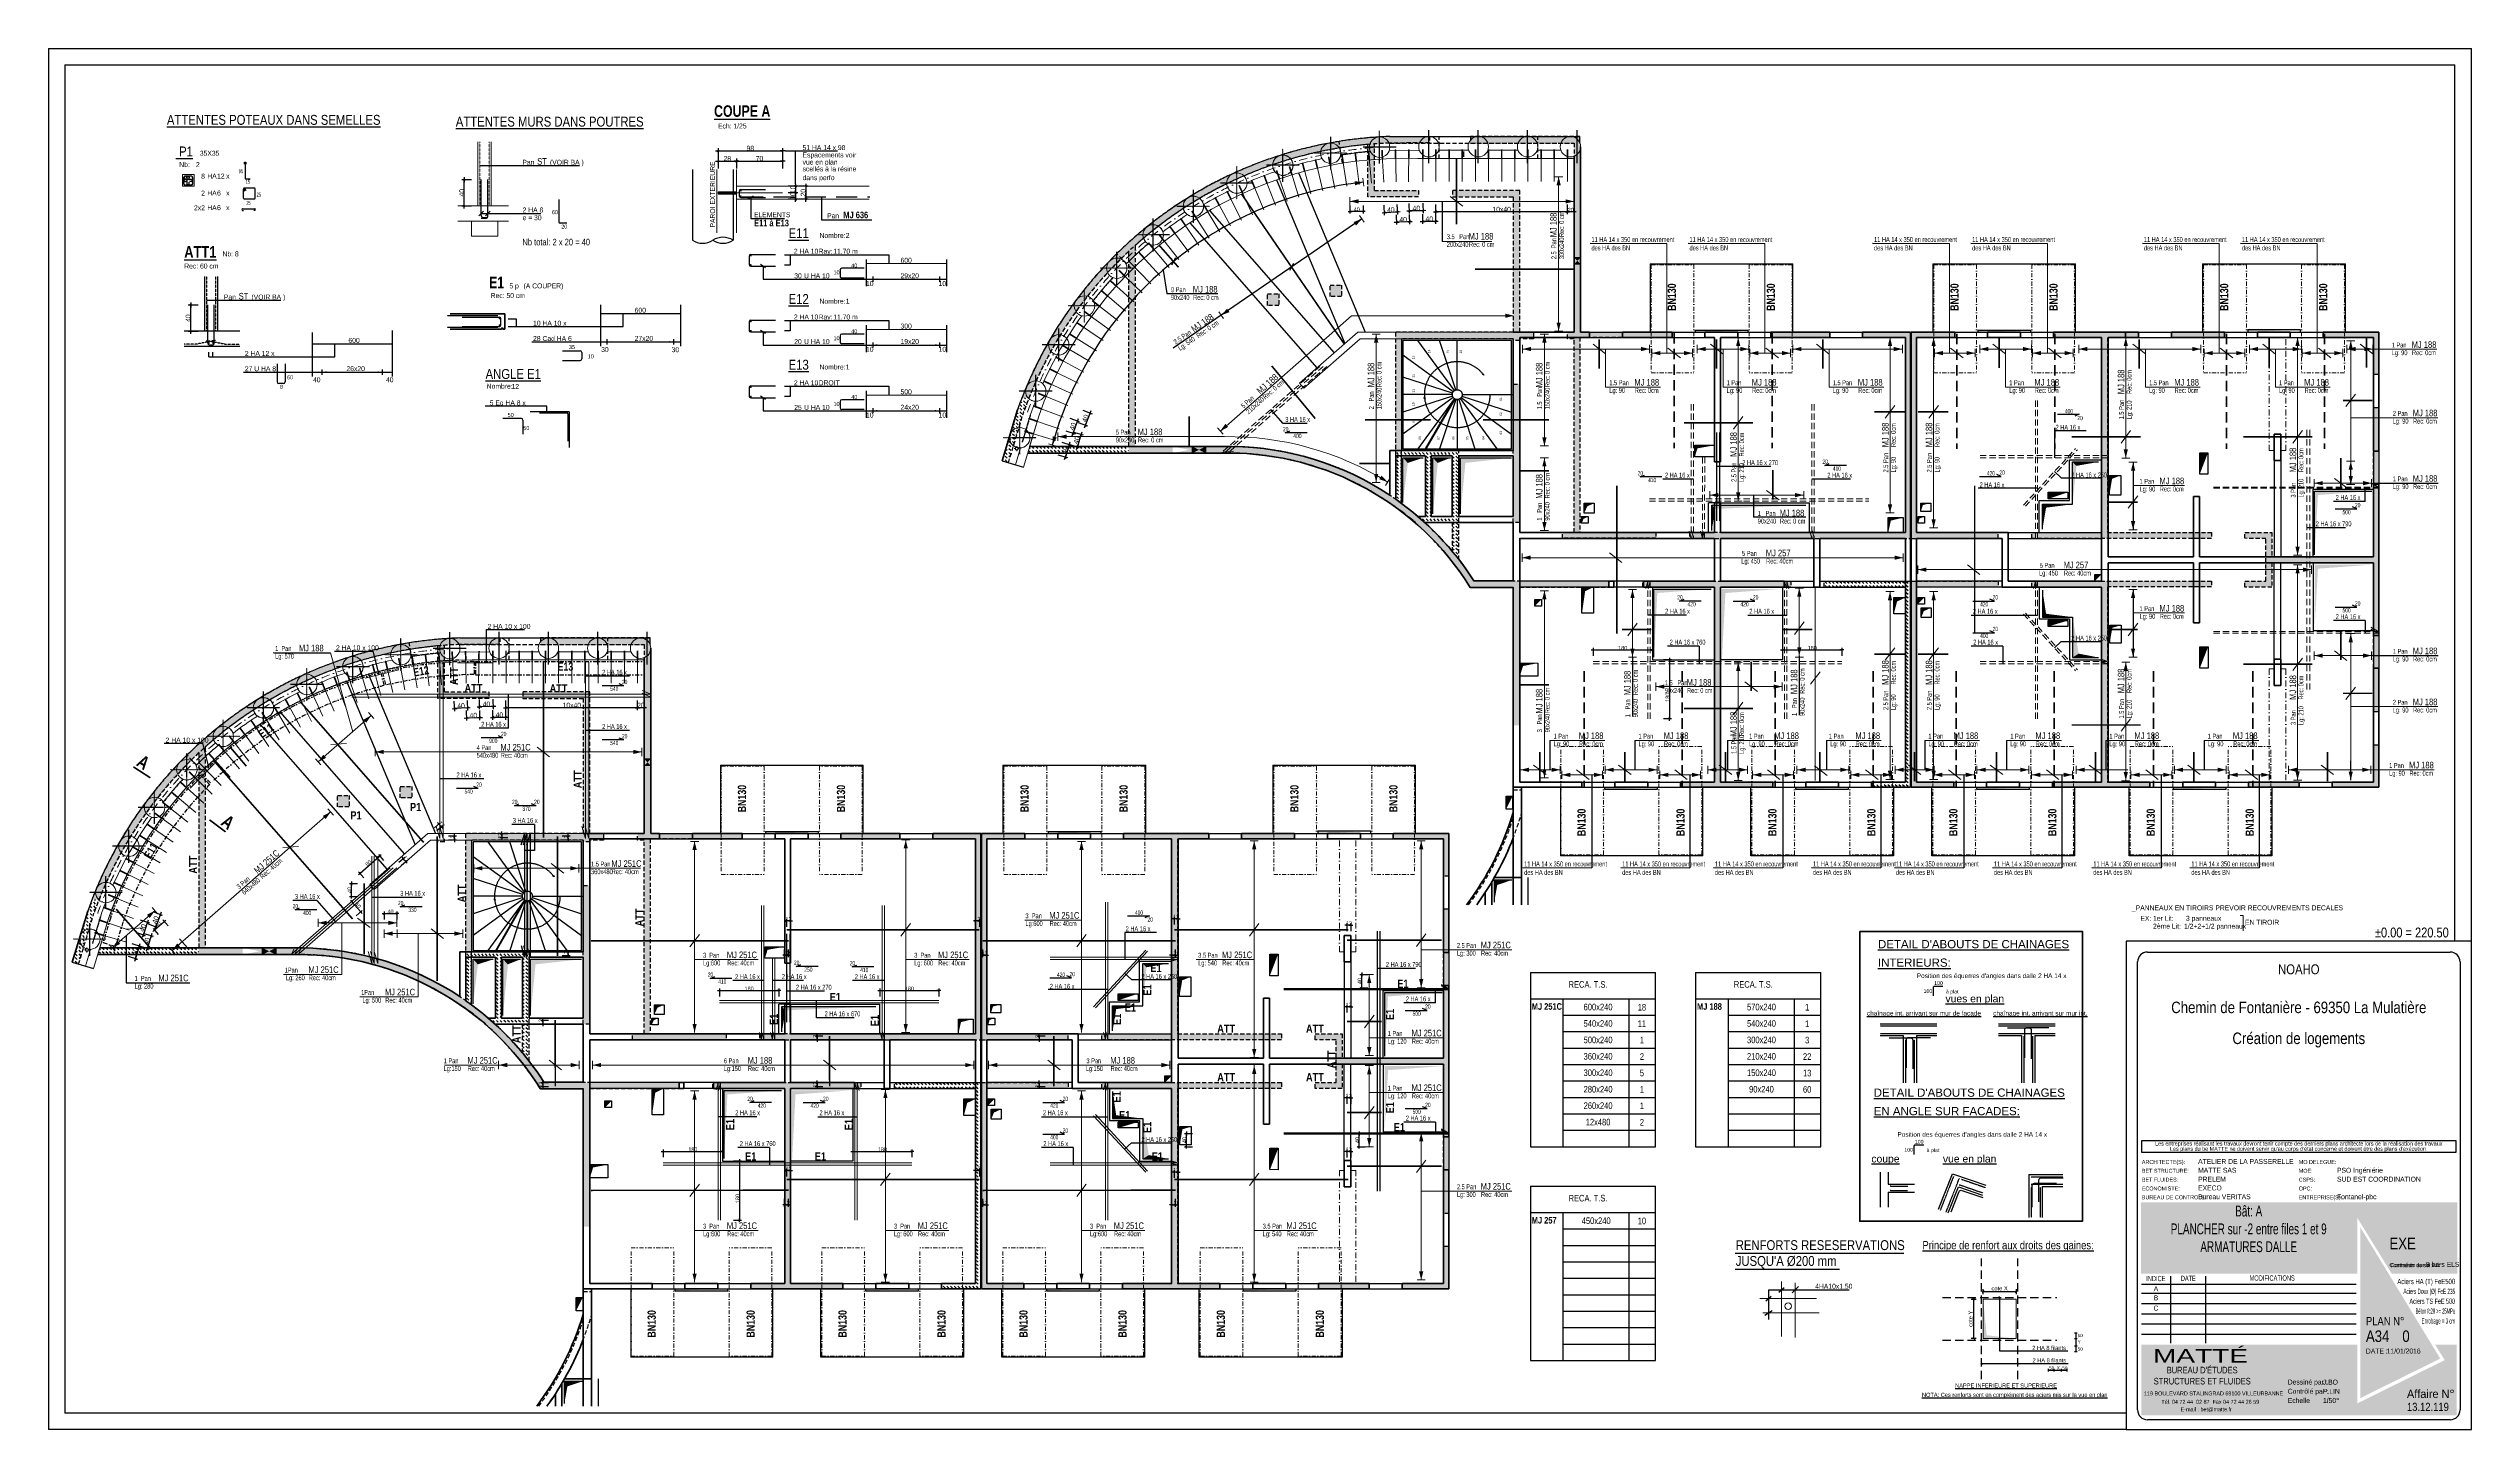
# Model space of a CAD drawing. Header units: millimetres. Extents: x 2049 to 26244, y -43633 to -34245.
# Drawn here: x 10483 to 17848, y -43633 to -39433 of the extents above; entities that cross this region are included whole.
import ezdxf
from ezdxf.enums import TextEntityAlignment as Align

# ---------------------------------------------------------------- set-up
doc = ezdxf.new("R2010")
doc.units = ezdxf.units.MM
for name, pattern in [('CACHE', [9.525, 6.35, -3.175]), ('CACHE2', [0.1875, 0.125, -0.0625]), ('CACHEX2', [19.05, 12.7, -6.35]), ('TIRETPTX2', [50.8, 25.4, -12.7, 0, -12.7])]:
    doc.linetypes.add(name, pattern=pattern)
for name, color, linetype in [('01-Cad  2', 1, 'Continuous'), ('01-cartouche', 7, 'Continuous'), ('01-cartouche-cage A', 7, 'Continuous'), ('01_arm', 50, 'Continuous'), ('01_ARM_INF', 2, 'Continuous'), ('01_ARMA_INF', 50, 'Continuous'), ('01_cote_gen', 4, 'Continuous'), ('01_isolant ext', 2, 'TIRETPTX2'), ('01_linteaux', 2, 'Continuous'), ('01_murs_sup', 2, 'CACHEX2'), ('01_poch_murs', 253, 'Continuous'), ('01_resv', 32, 'Continuous'), ('01_texte', 230, 'Continuous'), ('_CAD_2_', 2, 'Continuous'), ('AA_COTES', 2, 'Continuous')]:
    doc.layers.add(name, color=color, linetype=linetype)
for name, color, linetype, lineweight in [('01_coupés', 2, 'Continuous', 50), ('01_hachures', 10, 'Continuous', 5), ('01_murs_coup', 5, 'Continuous', 60), ('01_PIEUX', 5, 'Continuous', 60), ('01_poutres', 2, 'Continuous', 18), ('01_résv', 32, 'Continuous', 9), ('01_sem', 42, 'Continuous', 15), ('01_tram_axes', 2, 'TIRETPTX2', 9), ('B Général', 7, 'Continuous', 5)]:
    doc.layers.add(name, color=color, linetype=linetype, lineweight=lineweight)
doc.styles.add('ARIAL NA', font='ARIALN.TTF')
doc.styles.add('cartouche', font='ARIALN.TTF', dxfattribs={"width": 0.01})
doc.styles.add('Eurostile', font='')
doc.styles.add('impact', font='impact.ttf')
doc.styles.add('MATTE_TXT', font='arial.ttf')
doc.styles.add('michel-cote', font='ARIALN.TTF')
doc.styles.add('NARROW', font='ARIALN.TTF')
doc.styles.add('PATIO', font='ARIALN.TTF')
doc.styles.add('STYLE2', font='ARIALN.TTF')
doc.styles.add('stylemattecart', font='ARIALN.TTF')
doc.styles.add('Titre', font='ariblk.ttf')
doc.styles.get('Eurostile').set_extended_font_data('Eurostile')
doc.dimstyles.new('cot50-oblique', dxfattribs={"dimtxt": 12.5, "dimasz": 1, "dimexe": 7.5, "dimexo": 5, "dimgap": 3.5, "dimtad": 1, "dimdec": 1, "dimrnd": 0.5, "dimtxsty": 'MATTE_TXT', "dimblk": 'cote-bar-oblique', "dimcen": 2.5, "dimse1": 1, "dimse2": 1, "dimclrd": 6, "dimclre": 9, "dimclrt": 256, "dimazin": 0, "dimtfac": 1, "dimtdec": 1, "dimtix": 1, "dimtmove": 2, "dimatfit": 3, "dimldrblk": 'NONE', "dimfxl": 1, "dimarcsym": 0})
doc.dimstyles.new('JB25', dxfattribs={"dimscale": 0.1, "dimtxt": 150, "dimasz": 15, "dimexe": 0.1, "dimexo": 0.1, "dimgap": 0.09, "dimtad": 1, "dimdec": 1, "dimlfac": 0.5, "dimdsep": 46, "dimtxsty": 'STYLE2', "dimblk1": 'BOND_G', "dimblk2": 'BOND_D', "dimsah": 1, "dimcen": 1.5, "dimdle": 0.01, "dimse1": 1, "dimse2": 1, "dimclrd": 4, "dimclre": 2, "dimclrt": 6, "dimazin": 2, "dimtfac": 2.333333, "dimtdec": 1, "dimtix": 1, "dimtmove": 2, "dimatfit": 3, "dimldrblk": 'BOND_G', "dimfxl": 1, "dimtolj": 1, "dimtzin": 0, "dimarcsym": 0})
doc.dimstyles.new('JB50', dxfattribs={"dimscale": 0.1, "dimtxt": 150, "dimasz": 15, "dimexe": 0.1, "dimexo": 0.1, "dimgap": 0.09, "dimtad": 1, "dimdec": 1, "dimdsep": 46, "dimtxsty": 'STYLE2', "dimblk1": 'BOND_G', "dimblk2": 'BOND_D', "dimsah": 1, "dimcen": 1.5, "dimdle": 0.01, "dimse1": 1, "dimse2": 1, "dimclrd": 4, "dimclre": 2, "dimclrt": 6, "dimazin": 2, "dimtfac": 2.333333, "dimtdec": 1, "dimtix": 1, "dimtmove": 2, "dimatfit": 3, "dimldrblk": 'BOND_G', "dimfxl": 1, "dimtolj": 1, "dimtzin": 0, "dimarcsym": 0})
doc.dimstyles.new('JB50res', dxfattribs={"dimscale": 0.1, "dimtxt": 120, "dimasz": 12, "dimexe": 0.1, "dimexo": 0.1, "dimgap": 0.09, "dimtad": 1, "dimdec": 1, "dimdsep": 46, "dimtxsty": 'STYLE2', "dimblk1": 'BOND_G', "dimblk2": 'BOND_D', "dimsah": 1, "dimcen": 1.5, "dimdle": 0.01, "dimse1": 1, "dimse2": 1, "dimclrd": 4, "dimclre": 2, "dimclrt": 6, "dimazin": 2, "dimtfac": 2.333333, "dimtdec": 1, "dimtix": 1, "dimtmove": 2, "dimatfit": 3, "dimldrblk": 'BOND_G', "dimfxl": 1, "dimtolj": 1, "dimtzin": 0, "dimarcsym": 0})
pattern_1 = [(135, (-1339.371, 5604.787), (-11.2253202, 9e-16), [7.9375, -7.9375])]
pattern_2 = [(135, (1486.9405, 7129.7074), (-11.2253202, 9e-16), [7.9375, -7.9375])]

# ---------------------------------------------------------------- blocks, each defined once
blk = doc.blocks.new('cartstruc')
at = {"layer": '01-cartouche-cage A', "linetype": 'Continuous'}
h = blk.add_hatch(color=9, dxfattribs=at)
h.dxf.hatch_style = 2
h.paths.add_polyline_path([(-43.6, 691.3), (-1004.8, 691.3), (-1004.8, 473.8), (-347.3, 473.8), (-347.3, 644.1), (-242.5, 473.8), (-43.6, 473.8)])
h.paths.add_polyline_path([(-951, 670.1), (-407.9, 670.1), (-407.9, 498.5), (-951, 498.5)], flags=24)
h.paths.add_polyline_path([(-223.9, 590.8), (-105, 590.8), (-105, 608.8), (-223.9, 608.8)], flags=24)
h.paths.add_polyline_path([(-224.7, 609.7), (-105.7, 609.7), (-105.7, 627.7), (-224.7, 627.7)], flags=24)
h.paths.add_polyline_path([(-226.3, 624.9), (-64.8, 624.9), (-64.8, 652.4), (-226.3, 652.4)], flags=24)
h.paths.add_polyline_path([(-226.3, 646.9), (-85, 646.9), (-85, 674.3), (-226.3, 674.3)], flags=24)
h = blk.add_hatch(color=1, dxfattribs=at)
h.dxf.hatch_style = 2
h.paths.add_polyline_path([(-338.4, 615.7), (-338.4, 95.5), (-95.1, 215.8)])
h.paths.add_polyline_path([(-318.9, 264.4), (-190.8, 265.4), (-191.1, 303.5), (-319.2, 302.5)], flags=24)
h.paths.add_polyline_path([(-326.5, 202.5), (-70.2, 203.9), (-70.5, 265.1), (-326.9, 263.8)], flags=9)
h = blk.add_hatch(color=8, dxfattribs=at)
h.dxf.hatch_style = 2
h.paths.add_polyline_path([(-45, 258.5), (-110.7, 258.5), (-81.6, 211.1), (-347.1, 79.6), (-347.1, 258.5), (-1003.4, 258.5), (-1003.4, 43.7), (-45, 43.7)])
h.paths.add_polyline_path([(-202.1, 89.1), (-60, 89.1), (-60, 127.9), (-202.1, 127.9)], flags=24)
h.paths.add_polyline_path([(-999.3, 201), (-637.8, 201), (-637.8, 47), (-999.3, 47)], flags=24)
h.paths.add_polyline_path([(-978.3, 193.3), (-435, 193.3), (-435, 254.8), (-978.3, 254.8)], flags=24)
h.paths.add_polyline_path([(-559.9, 135.5), (-504.8, 135.5), (-504.8, 166.4), (-559.9, 166.4)], flags=24)
h.paths.add_polyline_path([(-203.2, 50.3), (-56.6, 50.3), (-56.6, 88.6), (-203.2, 88.6)], flags=24)
h.paths.add_polyline_path([(-457.1, 55), (-402.4, 55), (-402.4, 85.9), (-457.1, 85.9)], flags=24)
h.paths.add_polyline_path([(-458.8, 92.7), (-404.1, 92.7), (-404.1, 123.6), (-458.8, 123.6)], flags=24)
h.paths.add_polyline_path([(-557.8, 55.3), (-498.9, 55.3), (-498.9, 86.2), (-557.8, 86.2)], flags=24)
h.paths.add_polyline_path([(-550.6, 93.7), (-498.3, 93.7), (-498.3, 124.6), (-550.6, 124.6)], flags=24)
h.paths.add_polyline_path([(-459.9, 172.5), (-408.3, 172.5), (-408.3, 203.4), (-459.9, 203.4)], flags=24)
h.paths.add_polyline_path([(-547.6, 175), (-500.7, 175), (-500.7, 205.9), (-547.6, 205.9)], flags=24)
h.paths.add_polyline_path([(-562.3, 213.8), (-499.3, 213.8), (-499.3, 244.7), (-562.3, 244.7)], flags=8)
h.paths.add_polyline_path([(-458.6, 213), (-411.3, 213), (-411.3, 243.9), (-458.6, 243.9)], flags=24)
h.paths.add_polyline_path([(-457.7, 133.4), (-405.4, 133.4), (-405.4, 164.4), (-457.7, 164.4)], flags=24)
for p, q in [((0, 1485), (-1050, 1485)), ((-1050, 1485), (-1050, 0)), ((0, 0), (0, 1485)), ((-1050, 0), (0, 0))]:
    blk.add_line(p, q, dxfattribs=at)
at = {"layer": '01-cartouche-cage A', "color": 7, "linetype": 'Continuous'}
for p, q in [((-1015, 60), (-1015, 1422)), ((-985, 1452), (-65, 1452)), ((-35, 1422), (-35, 292.1)), ((-35, 292.1), (-35, 60)), ((-65, 30), (-985, 30))]:
    blk.add_line(p, q, dxfattribs=at)
at = {"layer": '01-cartouche-cage A', "color": 7}
for p, q in [((-1002.2, 879.3), (-48.1, 879.3)), ((-1002.2, 842.3), (-1002.2, 879.3)), ((-48.1, 842.3), (-1002.2, 842.3)), ((-48.1, 879.3), (-48.1, 842.3))]:
    blk.add_line(p, q, dxfattribs=at)
at = {"layer": '01-cartouche-cage A', "color": 8}
for p, q in [((-1003.6, 442.3), (-351, 442.3)), ((-914.7, 466.6), (-914.7, 263.2)), ((-809.1, 466.6), (-809.1, 263.2)), ((-1003.6, 414.4), (-351, 414.4)), ((-1003.6, 383.3), (-351, 383.3)), ((-1003.6, 352.2), (-351, 352.2)), ((-1003.6, 321.1), (-351, 321.1)), ((-1003.6, 290), (-351, 290))]:
    blk.add_line(p, q, dxfattribs=at)
at = {"layer": '01-cartouche-cage A', "color": 7, "linetype": 'Continuous'}
for centre, start, end in [((-985, 1422), 90, 180), ((-65, 1422), 0, 90), ((-985, 60), 180, 270), ((-65, 60), 270, 0)]:
    blk.add_arc(centre, 30, start, end, dxfattribs=at)
at = {"layer": '01-cartouche-cage A', "color": 8, "style": 'cartouche'}
for s, p in [('ARCHITECTE(S):', (-1002.2, 807.7)), ('MO DELEGUE:', (-525.1, 807.7)), ('BET STRUCTURE:', (-1002.2, 780.9)), ('BET FLUIDES:', (-1002.2, 753.9)), ('ECONOMISTE:', (-1002.2, 727.1)), ('OPC:', (-525.1, 727.1)), ('CSPS:', (-525.1, 753.9)), ('MOE:', (-525.1, 780.9)), ('BUREAU DE CONTROLE:', (-1002.2, 700.3)), ('ENTREPRISE(S):', (-525.1, 700.3))]:
    blk.add_text(s, height=12, dxfattribs=at).set_placement(p)
at = {"layer": '01-cartouche-cage A', "color": 7, "style": 'stylemattecart'}
for s, p in [('Les entreprises réalisant les travaux devront tenir compte des derniers plans architecte lors de la réalisation des travaux', (-525.1, 869.8)), ("Les plans du be MATTE ne doivent servir qu'au corps d'état concerné et doivent être des plans d'exécution.", (-525.1, 853.7))]:
    blk.add_text(s, height=12, dxfattribs=at).set_placement(p, align=Align.MIDDLE_CENTER)
for s, height, width, p, p2 in [('INDICE', 16, 0.941138, (-988.7, 451.3), (-930.3, 451.3)), ('DATE', 16, 0.922192, (-883.4, 452), (-838.3, 452)), ('MODIFICATIONS', 16, 0.943218, (-674.7, 452.8), (-537.3, 452.8)), ('Aciers HA (T) FeE500', 16, 0.978863, (-225.4, 442.3), (-49.9, 442.3)), ('Aciers Doux (Ø) FeE 235', 16, 0.76709, (-207, 412.3), (-49.9, 412.3)), ('Aciers TS FeE 500', 16, 0.901377, (-188.6, 382.3), (-49.9, 382.3)), ('Béton fc28 >= 25MPa', 16, 0.678142, (-170.1, 352.3), (-49.9, 352.3)), ('Enrobage = 3 cm', 16, 0.726904, (-151.7, 322.3), (-49.9, 322.3)), ('Affaire N°', 25, 1.15762, (-196.3, 96), (-51.1, 96))]:
    blk.add_text(s, height=height, dxfattribs=dict(at, width=width)).set_placement(p, p2, align=Align.FIT)
for s, height, p in [('Contrainte de sol:', 12, (-249.5, 493.8)), ('Contrainte sur le sol:', 12, (-246.5, 494.4)), ('Dessiné par :', 15, (-558.6, 137)), ('119 BOULEVARD STALINGRAD 69100 VILLEURBANNE', 12, (-995.8, 103.8)), ('Tél. 04 72 44  02 87  Fax 04 72 44 26 59', 12, (-942.6, 78.4)), ('Contrôlé par :', 15, (-558.6, 108.9)), ('Echelle         :', 15, (-558.6, 80.8)), ('E-mail : bet@matte.fr', 12, (-884.2, 55.6))]:
    blk.add_text(s, height=height, dxfattribs=at).set_placement(p)
at = {"layer": '01-cartouche-cage A', "color": 255, "style": 'stylemattecart'}
for s, height, p in [('PLAN N°', 25, (-321, 317.2)), ('DATE :', 15, (-321, 231.2)), ('STRUCTURES ET FLUIDES', 20, (-966.1, 137.2)), ("BUREAU D'ÉTUDES", 20, (-926.6, 170.9))]:
    blk.add_text(s, height=height, dxfattribs=at).set_placement(p)
at = {"layer": '01-cartouche-cage A', "color": 255, "style": 'stylemattecart', "width": 1.812358}
blk.add_text('MATTÉ', height=41, dxfattribs=at).set_placement((-968, 203.6), (-679.6, 203.6), align=Align.FIT)
at = {"layer": '01-cartouche-cage A', "color": 7, "style": 'stylemattecart'}
for tag, height, p in [('NOMCLIENT', 30, (-525, 1399.6)), ('ADRESSE1CLIENT', 25, (-525, 1326.7)), ('ADRESSE2CLIENT', 25, (-525, 1283.9)), ('NOMAFFAIRE1', 45, (-525.1, 1189.8)), ('NOMAFFAIRE2', 45, (-525.1, 1110.4)), ('NOMAFFAIRE3', 45, (-525.1, 1031.7)), ('ADRESSE1AFFAIRE', 20, (-525.1, 943.3)), ('ADRESSE2AFFAIRE', 20, (-525.1, 909.2)), ('INDICE-C', 15, (-959.1, 369.4)), ('INDICE-A', 15, (-959.1, 428.4)), ('INDICE-B', 15, (-959.1, 400.5)), ('DATE-C', 15, (-861.9, 369.4)), ('DATE-A', 15, (-861.9, 428.4)), ('DATE-B', 15, (-861.9, 400.5)), ('INDICE-D', 15, (-959.1, 338.3)), ('INDICE-E', 15, (-959.1, 307.2)), ('DATE-D', 15, (-861.9, 338.3)), ('DATE-E', 15, (-861.9, 307.2)), ('INDICE-F', 15, (-959.1, 276.1)), ('DATE-F', 15, (-861.9, 276.1))]:
    blk.add_attdef(tag, text='', height=height, dxfattribs=at).set_placement(p, align=Align.MIDDLE_CENTER)
for tag, height, p in [('NOMARCHI', 15, (-831.1, 803.3)), ('MODEL', 15, (-408.9, 803.3)), ('BETSTRUCTURE', 15, (-831.1, 776.5)), ('BETFLUIDES', 15, (-831.1, 749.5)), ('ECONOMISTE', 15, (-831.1, 722.7)), ('CSPS', 15, (-408.9, 749.5)), ('OPC', 15, (-408.9, 722.7)), ('MOE', 15, (-408.9, 776.5)), ('BDC', 15, (-831.1, 695.9)), ('NOMENTREPRISE', 15, (-408.9, 695.9)), ('NUMBAT', 27, (-249.5, 614.7)), ('PHASE', 35, (-249.5, 537.9)), ('CONT-SOL', 12, (-138.6, 490.2)), ('NOMDESS', 15, (-451.8, 132.3)), ('NOMING', 15, (-451.8, 104.3)), ('ECH', 15, (-451.8, 76.3)), ('NUMAFF', 25, (-196.3, 48.9))]:
    blk.add_attdef(tag, text='', height=height, dxfattribs=at).set_placement(p, align=Align.BOTTOM_LEFT)
at = {"layer": '01-cartouche-cage A', "color": 7, "style": 'stylemattecart', "width": 0.8}
for tag, p in [('TITRTEPLAN1', (-677.3, 664.6)), ('TITRTEPLAN2', (-677.3, 610.2)), ('TITRTEPLAN3', (-677.3, 556)), ('TITRTEPLAN4', (-677.3, 501.4))]:
    blk.add_attdef(tag, text='', height=33, dxfattribs=at).set_placement(p, align=Align.MIDDLE_CENTER)
at = {"layer": '01-cartouche-cage A', "color": 7, "style": 'stylemattecart'}
for tag, p in [('MODIF-A', (-802.6, 428.4)), ('MODIF-B', (-802.6, 400.5)), ('MODIF-C', (-802.6, 369.4)), ('MODIF-D', (-802.6, 338.3)), ('MODIF-E', (-802.6, 307.2)), ('MODIF-F', (-802.6, 276.1))]:
    blk.add_attdef(tag, text='', height=15, dxfattribs=at).set_placement(p, align=Align.MIDDLE_LEFT)
at = {"layer": '01-cartouche-cage A', "color": 255, "style": 'stylemattecart'}
for tag, height, p in [('N°P', 35, (-321, 256)), ('IP', 35, (-210.3, 256)), ('DATEPLAN', 15, (-257.7, 226.8))]:
    blk.add_attdef(tag, text='', height=height, dxfattribs=at).set_placement(p, align=Align.BOTTOM_LEFT)
blk = doc.blocks.new('EP')
at = {"layer": 'B Général', "color": 7, "linetype": 'Continuous', "lineweight": 5}
for p, q in [((-7.5, 0), (-2.5, 0)), ((0, 7.5), (0, 2.5)), ((7.5, 0), (2.5, 0)), ((0, -7.5), (0, -2.5))]:
    blk.add_line(p, q, dxfattribs=at)
at = {"layer": 'B Général', "color": 7, "linetype": 'Continuous', "lineweight": 5, "flags": 128}
for points in [[(-5, 0, -1), (5, 0, -1)], [(-4.3, 0, -1), (4.3, 0, -1)]]:
    blk.add_lwpolyline(points, format="xyb", close=True, dxfattribs=at)
blk = doc.blocks.new('BOND_G')
at = {"layer": 'AA_COTES', "color": 0}
for p, q in [((5, 0), (-5, 0)), ((1.8, 1.8), (-1.8, -1.8)), ((0, -5), (0, 15))]:
    blk.add_line(p, q, dxfattribs=at)
blk = doc.blocks.new('BOND_D')
at = {"layer": 'AA_COTES', "color": 0}
for p, q in [((5, 0), (-5, 0)), ((-1.8, -1.8), (1.8, 1.8)), ((0, 5), (0, -15))]:
    blk.add_line(p, q, dxfattribs=at)
blk = doc.blocks.new('*D9616')
at = {"layer": '01_resv', "color": 4, "lineweight": -2, "ltscale": 200, "transparency": 16777216}
for p, q in [((14428.9, -42099.8), (14427.7, -42099.8)), ((14442.1, -42099.8), (14430.1, -42099.8)), ((14443.3, -42099.8), (14444.5, -42099.8))]:
    blk.add_line(p, q, dxfattribs=at)
at = {"layer": 'Defpoints', "color": 0, "ltscale": 200, "transparency": 16777216}
for p in [(14430.1, -42099.8), (14430.1, -42145.1), (14442.1, -42158.5)]:
    blk.add_point(p, dxfattribs=at)
at = {"layer": '01_resv', "color": 4, "lineweight": -2, "ltscale": 200, "transparency": 16777216, "xscale": 1.2, "yscale": 1.2, "zscale": 1.2}
blk.add_blockref('BOND_D', (14430.1, -42099.8), dxfattribs=at)
at = {"layer": '01_resv', "color": 4, "lineweight": -2, "ltscale": 200, "transparency": 16777216, "xscale": 1.2, "yscale": 1.2, "zscale": 1.2, "rotation": 180}
blk.add_blockref('BOND_G', (14442.1, -42099.8), dxfattribs=at)
at = {"layer": '01_resv', "color": 6, "ltscale": 200, "transparency": 16777216, "insert": (14436.1, -42093.8), "char_height": 12, "attachment_point": 5, "style": 'STYLE2'}
blk.add_mtext('\\A1;12', dxfattribs=at)
blk = doc.blocks.new('*D9617')
at = {"layer": '01_resv', "color": 4, "lineweight": -2, "ltscale": 200, "transparency": 16777216}
for p, q in [((14428.9, -42787.5), (14427.7, -42787.5)), ((14442.1, -42787.5), (14430.1, -42787.5)), ((14443.3, -42787.5), (14444.5, -42787.5))]:
    blk.add_line(p, q, dxfattribs=at)
at = {"layer": 'Defpoints', "color": 0, "ltscale": 200, "transparency": 16777216}
for p in [(14430.1, -42787.5), (14430.1, -42832.8), (14442.1, -42846.2)]:
    blk.add_point(p, dxfattribs=at)
at = {"layer": '01_resv', "color": 4, "lineweight": -2, "ltscale": 200, "transparency": 16777216, "xscale": 1.2, "yscale": 1.2, "zscale": 1.2}
blk.add_blockref('BOND_D', (14430.1, -42787.5), dxfattribs=at)
at = {"layer": '01_resv', "color": 4, "lineweight": -2, "ltscale": 200, "transparency": 16777216, "xscale": 1.2, "yscale": 1.2, "zscale": 1.2, "rotation": 180}
blk.add_blockref('BOND_G', (14442.1, -42787.5), dxfattribs=at)
at = {"layer": '01_resv', "color": 6, "ltscale": 200, "transparency": 16777216, "insert": (14436.1, -42781.5), "char_height": 12, "attachment_point": 5, "style": 'STYLE2'}
blk.add_mtext('\\A1;12', dxfattribs=at)
blk = doc.blocks.new('*D9618')
at = {"layer": '01_resv', "color": 4, "lineweight": -2, "ltscale": 200, "transparency": 16777216}
for p, q in [((14428.9, -42347.4), (14427.7, -42347.4)), ((14442.1, -42347.4), (14430.1, -42347.4)), ((14443.3, -42347.4), (14444.5, -42347.4))]:
    blk.add_line(p, q, dxfattribs=at)
at = {"layer": 'Defpoints', "color": 0, "ltscale": 200, "transparency": 16777216}
for p in [(14430.1, -42347.4), (14430.1, -42392.7), (14442.1, -42406.1)]:
    blk.add_point(p, dxfattribs=at)
at = {"layer": '01_resv', "color": 4, "lineweight": -2, "ltscale": 200, "transparency": 16777216, "xscale": 1.2, "yscale": 1.2, "zscale": 1.2}
blk.add_blockref('BOND_D', (14430.1, -42347.4), dxfattribs=at)
at = {"layer": '01_resv', "color": 4, "lineweight": -2, "ltscale": 200, "transparency": 16777216, "xscale": 1.2, "yscale": 1.2, "zscale": 1.2, "rotation": 180}
blk.add_blockref('BOND_G', (14442.1, -42347.4), dxfattribs=at)
at = {"layer": '01_resv', "color": 6, "ltscale": 200, "transparency": 16777216, "insert": (14436.1, -42341.4), "char_height": 12, "attachment_point": 5, "style": 'STYLE2'}
blk.add_mtext('\\A1;12', dxfattribs=at)
blk = doc.blocks.new('*D9619')
at = {"layer": '01_resv', "color": 4, "lineweight": -2, "ltscale": 200, "transparency": 16777216}
blk.add_line((14475.2, -42288.4), (14475.2, -42250.8), dxfattribs=at)
at = {"layer": 'Defpoints', "color": 0, "ltscale": 200, "transparency": 16777216}
for p in [(14475.2, -42249.6), (14554.5, -42249.6), (14643.4, -42289.6)]:
    blk.add_point(p, dxfattribs=at)
at = {"layer": '01_resv', "color": 4, "lineweight": -2, "ltscale": 200, "transparency": 16777216, "xscale": 1.2, "yscale": 1.2, "zscale": 1.2}
for name, p, rotation in [('BOND_D', (14475.2, -42249.6), 90), ('BOND_G', (14475.2, -42289.6), 270)]:
    blk.add_blockref(name, p, dxfattribs=dict(at, rotation=rotation))
at = {"layer": '01_resv', "color": 6, "ltscale": 200, "transparency": 16777216, "insert": (14469, -42269.6), "char_height": 12, "attachment_point": 5, "rotation": 90, "style": 'STYLE2'}
blk.add_mtext('\\A1;40', dxfattribs=at)
blk = doc.blocks.new('*D9620')
at = {"layer": '01_resv', "color": 4, "lineweight": -2, "ltscale": 200, "transparency": 16777216}
for p, q in [((14428.9, -42624.3), (14427.7, -42624.3)), ((14442.1, -42624.3), (14430.1, -42624.3)), ((14443.3, -42624.3), (14444.5, -42624.3))]:
    blk.add_line(p, q, dxfattribs=at)
at = {"layer": 'Defpoints', "color": 0, "ltscale": 200, "transparency": 16777216}
for p in [(14430.1, -42624.3), (14430.1, -42669.6), (14442.1, -42683)]:
    blk.add_point(p, dxfattribs=at)
at = {"layer": '01_resv', "color": 4, "lineweight": -2, "ltscale": 200, "transparency": 16777216, "xscale": 1.2, "yscale": 1.2, "zscale": 1.2}
blk.add_blockref('BOND_D', (14430.1, -42624.3), dxfattribs=at)
at = {"layer": '01_resv', "color": 4, "lineweight": -2, "ltscale": 200, "transparency": 16777216, "xscale": 1.2, "yscale": 1.2, "zscale": 1.2, "rotation": 180}
blk.add_blockref('BOND_G', (14442.1, -42624.3), dxfattribs=at)
at = {"layer": '01_resv', "color": 6, "ltscale": 200, "transparency": 16777216, "insert": (14436.1, -42618.3), "char_height": 12, "attachment_point": 5, "style": 'STYLE2'}
blk.add_mtext('\\A1;12', dxfattribs=at)
blk = doc.blocks.new('*D9598')
at = {"layer": '01_resv', "color": 4, "lineweight": -2, "ltscale": 200, "transparency": 16777216}
blk.add_line((14467.5, -42771.9), (14467.5, -42734.3), dxfattribs=at)
at = {"layer": 'Defpoints', "color": 0, "ltscale": 200, "transparency": 16777216}
for p in [(14467.5, -42733.1), (14546.8, -42733.1), (14635.7, -42773.1)]:
    blk.add_point(p, dxfattribs=at)
at = {"layer": '01_resv', "color": 4, "lineweight": -2, "ltscale": 200, "transparency": 16777216, "xscale": 1.2, "yscale": 1.2, "zscale": 1.2}
for name, p, rotation in [('BOND_D', (14467.5, -42733.1), 90), ('BOND_G', (14467.5, -42773.1), 270)]:
    blk.add_blockref(name, p, dxfattribs=dict(at, rotation=rotation))
at = {"layer": '01_resv', "color": 6, "ltscale": 200, "transparency": 16777216, "insert": (14461.3, -42753.1), "char_height": 12, "attachment_point": 5, "rotation": 90, "style": 'STYLE2'}
blk.add_mtext('\\A1;40', dxfattribs=at)
blk = doc.blocks.new('*D9599')
at = {"layer": '01_resv', "color": 4, "lineweight": -2, "ltscale": 200, "transparency": 16777216}
blk.add_line((13942.4, -42771.9), (13942.4, -42734.3), dxfattribs=at)
at = {"layer": 'Defpoints', "color": 0, "ltscale": 200, "transparency": 16777216}
for p in [(13942.4, -42733.1), (14021.7, -42733.1), (14110.7, -42773.1)]:
    blk.add_point(p, dxfattribs=at)
at = {"layer": '01_resv', "color": 4, "lineweight": -2, "ltscale": 200, "transparency": 16777216, "xscale": 1.2, "yscale": 1.2, "zscale": 1.2}
for name, p, rotation in [('BOND_D', (13942.4, -42733.1), 90), ('BOND_G', (13942.4, -42773.1), 270)]:
    blk.add_blockref(name, p, dxfattribs=dict(at, rotation=rotation))
at = {"layer": '01_resv', "color": 6, "ltscale": 200, "transparency": 16777216, "insert": (13936.3, -42753.1), "char_height": 12, "attachment_point": 5, "rotation": 90, "style": 'STYLE2'}
blk.add_mtext('\\A1;40', dxfattribs=at)
blk = doc.blocks.new('*D9600')
at = {"layer": '01_resv', "color": 4, "lineweight": -2, "ltscale": 200, "transparency": 16777216}
for p, q in [((13903.9, -42850.2), (13902.7, -42850.2)), ((13917.1, -42850.2), (13905.1, -42850.2)), ((13918.3, -42850.2), (13919.5, -42850.2))]:
    blk.add_line(p, q, dxfattribs=at)
at = {"layer": 'Defpoints', "color": 0, "ltscale": 200, "transparency": 16777216}
for p in [(13905.1, -42850.2), (13905.1, -42869), (13917.1, -42867)]:
    blk.add_point(p, dxfattribs=at)
at = {"layer": '01_resv', "color": 4, "lineweight": -2, "ltscale": 200, "transparency": 16777216, "xscale": 1.2, "yscale": 1.2, "zscale": 1.2}
blk.add_blockref('BOND_D', (13905.1, -42850.2), dxfattribs=at)
at = {"layer": '01_resv', "color": 4, "lineweight": -2, "ltscale": 200, "transparency": 16777216, "xscale": 1.2, "yscale": 1.2, "zscale": 1.2, "rotation": 180}
blk.add_blockref('BOND_G', (13917.1, -42850.2), dxfattribs=at)
at = {"layer": '01_resv', "color": 6, "ltscale": 200, "transparency": 16777216, "insert": (13911.1, -42844.1), "char_height": 12, "attachment_point": 5, "style": 'STYLE2'}
blk.add_mtext('\\A1;12', dxfattribs=at)
blk = doc.blocks.new('*D9621')
at = {"layer": '01_resv', "color": 4, "lineweight": -2, "ltscale": 200, "transparency": 16777216}
for p, q in [((13895.9, -42950.1), (13894.7, -42950.1)), ((13897.1, -42950.1), (13909.1, -42950.1)), ((13910.3, -42950.1), (13911.5, -42950.1))]:
    blk.add_line(p, q, dxfattribs=at)
at = {"layer": 'Defpoints', "color": 0, "ltscale": 200, "transparency": 16777216}
for p in [(13897.1, -42916.6), (13909.1, -42905.8), (13909.1, -42950.1)]:
    blk.add_point(p, dxfattribs=at)
at = {"layer": '01_resv', "color": 4, "lineweight": -2, "ltscale": 200, "transparency": 16777216, "xscale": 1.2, "yscale": 1.2, "zscale": 1.2}
blk.add_blockref('BOND_G', (13897.1, -42950.1), dxfattribs=at)
at = {"layer": '01_resv', "color": 4, "lineweight": -2, "ltscale": 200, "transparency": 16777216, "xscale": 1.2, "yscale": 1.2, "zscale": 1.2, "rotation": 180}
blk.add_blockref('BOND_D', (13909.1, -42950.1), dxfattribs=at)
at = {"layer": '01_resv', "color": 6, "ltscale": 200, "transparency": 16777216, "insert": (13903.1, -42944.1), "char_height": 12, "attachment_point": 5, "style": 'STYLE2'}
blk.add_mtext('\\A1;12', dxfattribs=at)
blk = doc.blocks.new('*D9622')
at = {"layer": '01_resv', "color": 4, "lineweight": -2, "ltscale": 200, "transparency": 16777216}
for p, q in [((13321.9, -42950.1), (13320.7, -42950.1)), ((13323.1, -42950.1), (13335.1, -42950.1)), ((13336.3, -42950.1), (13337.5, -42950.1))]:
    blk.add_line(p, q, dxfattribs=at)
at = {"layer": 'Defpoints', "color": 0, "ltscale": 200, "transparency": 16777216}
for p in [(13323.1, -42905.9), (13335.1, -42928.1), (13335.1, -42950.1)]:
    blk.add_point(p, dxfattribs=at)
at = {"layer": '01_resv', "color": 4, "lineweight": -2, "ltscale": 200, "transparency": 16777216, "xscale": 1.2, "yscale": 1.2, "zscale": 1.2}
blk.add_blockref('BOND_G', (13323.1, -42950.1), dxfattribs=at)
at = {"layer": '01_resv', "color": 4, "lineweight": -2, "ltscale": 200, "transparency": 16777216, "xscale": 1.2, "yscale": 1.2, "zscale": 1.2, "rotation": 180}
blk.add_blockref('BOND_D', (13335.1, -42950.1), dxfattribs=at)
at = {"layer": '01_resv', "color": 6, "ltscale": 200, "transparency": 16777216, "insert": (13329.1, -42944), "char_height": 12, "attachment_point": 5, "style": 'STYLE2'}
blk.add_mtext('\\A1;12', dxfattribs=at)
blk = doc.blocks.new('*D9623')
at = {"layer": '01_resv', "color": 4, "lineweight": -2, "ltscale": 200, "transparency": 16777216}
for p, q in [((13299.9, -42845.7), (13298.7, -42845.7)), ((13313.1, -42845.7), (13301.1, -42845.7)), ((13314.3, -42845.7), (13315.5, -42845.7))]:
    blk.add_line(p, q, dxfattribs=at)
at = {"layer": 'Defpoints', "color": 0, "ltscale": 200, "transparency": 16777216}
for p in [(13301.1, -42845.7), (13301.1, -42857.7), (13313.1, -42872.6)]:
    blk.add_point(p, dxfattribs=at)
at = {"layer": '01_resv', "color": 4, "lineweight": -2, "ltscale": 200, "transparency": 16777216, "xscale": 1.2, "yscale": 1.2, "zscale": 1.2}
blk.add_blockref('BOND_D', (13301.1, -42845.7), dxfattribs=at)
at = {"layer": '01_resv', "color": 4, "lineweight": -2, "ltscale": 200, "transparency": 16777216, "xscale": 1.2, "yscale": 1.2, "zscale": 1.2, "rotation": 180}
blk.add_blockref('BOND_G', (13313.1, -42845.7), dxfattribs=at)
at = {"layer": '01_resv', "color": 6, "ltscale": 200, "transparency": 16777216, "insert": (13307.1, -42839.6), "char_height": 12, "attachment_point": 5, "style": 'STYLE2'}
blk.add_mtext('\\A1;12', dxfattribs=at)
blk = doc.blocks.new('*D9624')
at = {"layer": '01_resv', "color": 4, "lineweight": -2, "ltscale": 200, "transparency": 16777216}
for p, q in [((12725.9, -42845.7), (12724.7, -42845.7)), ((12739.1, -42845.7), (12727.1, -42845.7)), ((12740.3, -42845.7), (12741.5, -42845.7))]:
    blk.add_line(p, q, dxfattribs=at)
at = {"layer": 'Defpoints', "color": 0, "ltscale": 200, "transparency": 16777216}
for p in [(12727.1, -42845.7), (12739.1, -42861.5), (12727.1, -42872.6)]:
    blk.add_point(p, dxfattribs=at)
at = {"layer": '01_resv', "color": 4, "lineweight": -2, "ltscale": 200, "transparency": 16777216, "xscale": 1.2, "yscale": 1.2, "zscale": 1.2}
blk.add_blockref('BOND_D', (12727.1, -42845.7), dxfattribs=at)
at = {"layer": '01_resv', "color": 4, "lineweight": -2, "ltscale": 200, "transparency": 16777216, "xscale": 1.2, "yscale": 1.2, "zscale": 1.2, "rotation": 180}
blk.add_blockref('BOND_G', (12739.1, -42845.7), dxfattribs=at)
at = {"layer": '01_resv', "color": 6, "ltscale": 200, "transparency": 16777216, "insert": (12733.1, -42839.6), "char_height": 12, "attachment_point": 5, "style": 'STYLE2'}
blk.add_mtext('\\A1;12', dxfattribs=at)
blk = doc.blocks.new('*D9625')
at = {"layer": '01_resv', "color": 4, "lineweight": -2, "ltscale": 200, "transparency": 16777216}
for p, q in [((12719.9, -42950.1), (12718.7, -42950.1)), ((12721.1, -42950.1), (12733.1, -42950.1)), ((12734.3, -42950.1), (12735.5, -42950.1))]:
    blk.add_line(p, q, dxfattribs=at)
at = {"layer": 'Defpoints', "color": 0, "ltscale": 200, "transparency": 16777216}
for p in [(12721.1, -42916.6), (12733.1, -42905.8), (12733.1, -42950.1)]:
    blk.add_point(p, dxfattribs=at)
at = {"layer": '01_resv', "color": 4, "lineweight": -2, "ltscale": 200, "transparency": 16777216, "xscale": 1.2, "yscale": 1.2, "zscale": 1.2}
blk.add_blockref('BOND_G', (12721.1, -42950.1), dxfattribs=at)
at = {"layer": '01_resv', "color": 4, "lineweight": -2, "ltscale": 200, "transparency": 16777216, "xscale": 1.2, "yscale": 1.2, "zscale": 1.2, "rotation": 180}
blk.add_blockref('BOND_D', (12733.1, -42950.1), dxfattribs=at)
at = {"layer": '01_resv', "color": 6, "ltscale": 200, "transparency": 16777216, "insert": (12727.1, -42944.1), "char_height": 12, "attachment_point": 5, "style": 'STYLE2'}
blk.add_mtext('\\A1;12', dxfattribs=at)
blk = doc.blocks.new('*D9601')
at = {"layer": '01_resv', "color": 4, "lineweight": -2, "ltscale": 200, "transparency": 16777216}
for p, q in [((13903.9, -42079.8), (13902.7, -42079.8)), ((13917.1, -42079.8), (13905.1, -42079.8)), ((13918.3, -42079.8), (13919.5, -42079.8))]:
    blk.add_line(p, q, dxfattribs=at)
at = {"layer": 'Defpoints', "color": 0, "ltscale": 200, "transparency": 16777216}
for p in [(13905.1, -42079.8), (13905.1, -42098.6), (13917.1, -42096.6)]:
    blk.add_point(p, dxfattribs=at)
at = {"layer": '01_resv', "color": 4, "lineweight": -2, "ltscale": 200, "transparency": 16777216, "xscale": 1.2, "yscale": 1.2, "zscale": 1.2}
blk.add_blockref('BOND_D', (13905.1, -42079.8), dxfattribs=at)
at = {"layer": '01_resv', "color": 4, "lineweight": -2, "ltscale": 200, "transparency": 16777216, "xscale": 1.2, "yscale": 1.2, "zscale": 1.2, "rotation": 180}
blk.add_blockref('BOND_G', (13917.1, -42079.8), dxfattribs=at)
at = {"layer": '01_resv', "color": 6, "ltscale": 200, "transparency": 16777216, "insert": (13911.1, -42073.7), "char_height": 12, "attachment_point": 5, "style": 'STYLE2'}
blk.add_mtext('\\A1;12', dxfattribs=at)
blk = doc.blocks.new('*D9626')
at = {"layer": '01_resv', "color": 4, "lineweight": -2, "ltscale": 200, "transparency": 16777216}
for p, q in [((13895.9, -42191.1), (13894.7, -42191.1)), ((13897.1, -42191.1), (13909.1, -42191.1)), ((13910.3, -42191.1), (13911.5, -42191.1))]:
    blk.add_line(p, q, dxfattribs=at)
at = {"layer": 'Defpoints', "color": 0, "ltscale": 200, "transparency": 16777216}
for p in [(13897.1, -42157.6), (13909.1, -42146.8), (13909.1, -42191.1)]:
    blk.add_point(p, dxfattribs=at)
at = {"layer": '01_resv', "color": 4, "lineweight": -2, "ltscale": 200, "transparency": 16777216, "xscale": 1.2, "yscale": 1.2, "zscale": 1.2}
blk.add_blockref('BOND_G', (13897.1, -42191.1), dxfattribs=at)
at = {"layer": '01_resv', "color": 4, "lineweight": -2, "ltscale": 200, "transparency": 16777216, "xscale": 1.2, "yscale": 1.2, "zscale": 1.2, "rotation": 180}
blk.add_blockref('BOND_D', (13909.1, -42191.1), dxfattribs=at)
at = {"layer": '01_resv', "color": 6, "ltscale": 200, "transparency": 16777216, "insert": (13903.1, -42185.1), "char_height": 12, "attachment_point": 5, "style": 'STYLE2'}
blk.add_mtext('\\A1;12', dxfattribs=at)
blk = doc.blocks.new('*D9627')
at = {"layer": '01_resv', "color": 4, "lineweight": -2, "ltscale": 200, "transparency": 16777216}
for p, q in [((13321.9, -42191.1), (13320.7, -42191.1)), ((13323.1, -42191.1), (13335.1, -42191.1)), ((13336.3, -42191.1), (13337.5, -42191.1))]:
    blk.add_line(p, q, dxfattribs=at)
at = {"layer": 'Defpoints', "color": 0, "ltscale": 200, "transparency": 16777216}
for p in [(13323.1, -42146.9), (13335.1, -42169.1), (13335.1, -42191.1)]:
    blk.add_point(p, dxfattribs=at)
at = {"layer": '01_resv', "color": 4, "lineweight": -2, "ltscale": 200, "transparency": 16777216, "xscale": 1.2, "yscale": 1.2, "zscale": 1.2}
blk.add_blockref('BOND_G', (13323.1, -42191.1), dxfattribs=at)
at = {"layer": '01_resv', "color": 4, "lineweight": -2, "ltscale": 200, "transparency": 16777216, "xscale": 1.2, "yscale": 1.2, "zscale": 1.2, "rotation": 180}
blk.add_blockref('BOND_D', (13335.1, -42191.1), dxfattribs=at)
at = {"layer": '01_resv', "color": 6, "ltscale": 200, "transparency": 16777216, "insert": (13329.1, -42185), "char_height": 12, "attachment_point": 5, "style": 'STYLE2'}
blk.add_mtext('\\A1;12', dxfattribs=at)
blk = doc.blocks.new('*D9628')
at = {"layer": '01_resv', "color": 4, "lineweight": -2, "ltscale": 200, "transparency": 16777216}
for p, q in [((13299.9, -42086.7), (13298.7, -42086.7)), ((13313.1, -42086.7), (13301.1, -42086.7)), ((13314.3, -42086.7), (13315.5, -42086.7))]:
    blk.add_line(p, q, dxfattribs=at)
at = {"layer": 'Defpoints', "color": 0, "ltscale": 200, "transparency": 16777216}
for p in [(13301.1, -42086.7), (13301.1, -42098.7), (13313.1, -42113.6)]:
    blk.add_point(p, dxfattribs=at)
at = {"layer": '01_resv', "color": 4, "lineweight": -2, "ltscale": 200, "transparency": 16777216, "xscale": 1.2, "yscale": 1.2, "zscale": 1.2}
blk.add_blockref('BOND_D', (13301.1, -42086.7), dxfattribs=at)
at = {"layer": '01_resv', "color": 4, "lineweight": -2, "ltscale": 200, "transparency": 16777216, "xscale": 1.2, "yscale": 1.2, "zscale": 1.2, "rotation": 180}
blk.add_blockref('BOND_G', (13313.1, -42086.7), dxfattribs=at)
at = {"layer": '01_resv', "color": 6, "ltscale": 200, "transparency": 16777216, "insert": (13307.1, -42080.6), "char_height": 12, "attachment_point": 5, "style": 'STYLE2'}
blk.add_mtext('\\A1;12', dxfattribs=at)
blk = doc.blocks.new('*D9629')
at = {"layer": '01_resv', "color": 4, "lineweight": -2, "ltscale": 200, "transparency": 16777216}
for p, q in [((12725.9, -42086.7), (12724.7, -42086.7)), ((12739.1, -42086.7), (12727.1, -42086.7)), ((12740.3, -42086.7), (12741.5, -42086.7))]:
    blk.add_line(p, q, dxfattribs=at)
at = {"layer": 'Defpoints', "color": 0, "ltscale": 200, "transparency": 16777216}
for p in [(12727.1, -42086.7), (12727.1, -42113.6), (12739.1, -42102.5)]:
    blk.add_point(p, dxfattribs=at)
at = {"layer": '01_resv', "color": 4, "lineweight": -2, "ltscale": 200, "transparency": 16777216, "xscale": 1.2, "yscale": 1.2, "zscale": 1.2}
blk.add_blockref('BOND_D', (12727.1, -42086.7), dxfattribs=at)
at = {"layer": '01_resv', "color": 4, "lineweight": -2, "ltscale": 200, "transparency": 16777216, "xscale": 1.2, "yscale": 1.2, "zscale": 1.2, "rotation": 180}
blk.add_blockref('BOND_G', (12739.1, -42086.7), dxfattribs=at)
at = {"layer": '01_resv', "color": 6, "ltscale": 200, "transparency": 16777216, "insert": (12733.1, -42080.6), "char_height": 12, "attachment_point": 5, "style": 'STYLE2'}
blk.add_mtext('\\A1;12', dxfattribs=at)
blk = doc.blocks.new('*D9630')
at = {"layer": '01_resv', "color": 4, "lineweight": -2, "ltscale": 200, "transparency": 16777216}
for p, q in [((12719.9, -42191.1), (12718.7, -42191.1)), ((12721.1, -42191.1), (12733.1, -42191.1)), ((12734.3, -42191.1), (12735.5, -42191.1))]:
    blk.add_line(p, q, dxfattribs=at)
at = {"layer": 'Defpoints', "color": 0, "ltscale": 200, "transparency": 16777216}
for p in [(12721.1, -42157.6), (12733.1, -42146.8), (12733.1, -42191.1)]:
    blk.add_point(p, dxfattribs=at)
at = {"layer": '01_resv', "color": 4, "lineweight": -2, "ltscale": 200, "transparency": 16777216, "xscale": 1.2, "yscale": 1.2, "zscale": 1.2}
blk.add_blockref('BOND_G', (12721.1, -42191.1), dxfattribs=at)
at = {"layer": '01_resv', "color": 4, "lineweight": -2, "ltscale": 200, "transparency": 16777216, "xscale": 1.2, "yscale": 1.2, "zscale": 1.2, "rotation": 180}
blk.add_blockref('BOND_D', (12733.1, -42191.1), dxfattribs=at)
at = {"layer": '01_resv', "color": 6, "ltscale": 200, "transparency": 16777216, "insert": (12727.1, -42185.1), "char_height": 12, "attachment_point": 5, "style": 'STYLE2'}
blk.add_mtext('\\A1;12', dxfattribs=at)
blk = doc.blocks.new('*D9631')
at = {"layer": '01_resv', "color": 4, "lineweight": -2, "ltscale": 200, "transparency": 16777216}
for p, q in [((12819.5, -42576.9), (12819.5, -42575.7)), ((12819.5, -42578.1), (12819.5, -42590.1)), ((12819.5, -42591.3), (12819.5, -42592.5))]:
    blk.add_line(p, q, dxfattribs=at)
at = {"layer": 'Defpoints', "color": 0, "ltscale": 200, "transparency": 16777216}
for p in [(12819.5, -42590.1), (12828.2, -42578.1), (12857.9, -42590.1)]:
    blk.add_point(p, dxfattribs=at)
at = {"layer": '01_resv', "color": 4, "lineweight": -2, "ltscale": 200, "transparency": 16777216, "xscale": 1.2, "yscale": 1.2, "zscale": 1.2}
for name, p, rotation in [('BOND_G', (12819.5, -42578.1), 270), ('BOND_D', (12819.5, -42590.1), 90)]:
    blk.add_blockref(name, p, dxfattribs=dict(at, rotation=rotation))
at = {"layer": '01_resv', "color": 6, "ltscale": 200, "transparency": 16777216, "insert": (12813.4, -42584.1), "char_height": 12, "attachment_point": 5, "rotation": 90, "style": 'STYLE2'}
blk.add_mtext('\\A1;12', dxfattribs=at)
blk = doc.blocks.new('*D9632')
at = {"layer": '01_resv', "color": 4, "lineweight": -2, "ltscale": 200, "transparency": 16777216}
for p, q in [((12819.5, -42434.9), (12819.5, -42433.7)), ((12819.5, -42436.1), (12819.5, -42448)), ((12819.5, -42449.2), (12819.5, -42450.4))]:
    blk.add_line(p, q, dxfattribs=at)
at = {"layer": 'Defpoints', "color": 0, "ltscale": 200, "transparency": 16777216}
for p in [(12819.5, -42448), (12857.8, -42436.1), (12857.8, -42448)]:
    blk.add_point(p, dxfattribs=at)
at = {"layer": '01_resv', "color": 4, "lineweight": -2, "ltscale": 200, "transparency": 16777216, "xscale": 1.2, "yscale": 1.2, "zscale": 1.2}
for name, p, rotation in [('BOND_G', (12819.5, -42436.1), 270), ('BOND_D', (12819.5, -42448), 90)]:
    blk.add_blockref(name, p, dxfattribs=dict(at, rotation=rotation))
at = {"layer": '01_resv', "color": 6, "ltscale": 200, "transparency": 16777216, "insert": (12813.4, -42442), "char_height": 12, "attachment_point": 5, "rotation": 90, "style": 'STYLE2'}
blk.add_mtext('\\A1;12', dxfattribs=at)
blk = doc.blocks.new('*D9633')
at = {"layer": '01_resv', "color": 4, "lineweight": -2, "ltscale": 200, "transparency": 16777216}
blk.add_line((11431, -41941), (11489.4, -41889.9), dxfattribs=at)
at = {"layer": 'Defpoints', "color": 0, "ltscale": 200, "transparency": 16777216}
for p in [(11490.3, -41889.1), (11461.7, -41977.9), (11521.9, -41925.2)]:
    blk.add_point(p, dxfattribs=at)
at = {"layer": '01_resv', "color": 4, "lineweight": -2, "ltscale": 200, "transparency": 16777216, "xscale": 1.2, "yscale": 1.2, "zscale": 1.2}
for name, p, rotation in [('BOND_D', (11490.3, -41889.1), 41.21220924565987), ('BOND_G', (11430.1, -41941.8), 221.2122092456599)]:
    blk.add_blockref(name, p, dxfattribs=dict(at, rotation=rotation))
at = {"layer": '01_resv', "color": 6, "ltscale": 200, "transparency": 16777216, "insert": (11456.1, -41910.8), "char_height": 12, "attachment_point": 5, "rotation": 41.21221, "style": 'STYLE2'}
blk.add_mtext('\\A1;80', dxfattribs=at)
blk = doc.blocks.new('*D9634')
at = {"layer": '01_resv', "color": 4, "lineweight": -2, "ltscale": 200, "transparency": 16777216}
blk.add_line((11405.9, -42028.4), (11431.9, -42058.2), dxfattribs=at)
at = {"layer": 'Defpoints', "color": 0, "ltscale": 200, "transparency": 16777216}
for p in [(11380.3, -42049.2), (11408, -42080.8), (11432.7, -42059.1)]:
    blk.add_point(p, dxfattribs=at)
at = {"layer": '01_resv', "color": 4, "lineweight": -2, "ltscale": 200, "transparency": 16777216, "xscale": 1.2, "yscale": 1.2, "zscale": 1.2}
for name, p, rotation in [('BOND_G', (11405.1, -42027.5), 131.2303851456435), ('BOND_D', (11432.7, -42059.1), 311.2303851456435)]:
    blk.add_blockref(name, p, dxfattribs=dict(at, rotation=rotation))
at = {"layer": '01_resv', "color": 6, "ltscale": 200, "transparency": 16777216, "insert": (11423.5, -42039.3), "char_height": 12, "attachment_point": 5, "rotation": 311.23039, "style": 'STYLE2'}
blk.add_mtext('\\A1;40', dxfattribs=at)
blk = doc.blocks.new('*D9635')
at = {"layer": '01_resv', "color": 4, "lineweight": -2, "ltscale": 200, "transparency": 16777216}
blk.add_line((10806.1, -42113.8), (10834.4, -42089), dxfattribs=at)
at = {"layer": 'Defpoints', "color": 0, "ltscale": 200, "transparency": 16777216}
for p in [(10835.3, -42088.2), (10851.4, -42167.3), (10881.5, -42141)]:
    blk.add_point(p, dxfattribs=at)
at = {"layer": '01_resv', "color": 4, "lineweight": -2, "ltscale": 200, "transparency": 16777216, "xscale": 1.2, "yscale": 1.2, "zscale": 1.2}
for name, p, rotation in [('BOND_G', (10805.2, -42114.6), 221.2122092456589), ('BOND_D', (10835.3, -42088.2), 41.21220924565888)]:
    blk.add_blockref(name, p, dxfattribs=dict(at, rotation=rotation))
at = {"layer": '01_resv', "color": 6, "ltscale": 200, "transparency": 16777216, "insert": (10816.2, -42096.8), "char_height": 12, "attachment_point": 5, "rotation": 41.21221, "style": 'STYLE2'}
blk.add_mtext('\\A1;40', dxfattribs=at)
blk = doc.blocks.new('*D9602')
at = {"layer": '01_resv', "color": 4, "lineweight": -2, "ltscale": 200, "transparency": 16777216}
for p, q in [((13494.7, -42576.9), (13494.7, -42575.7)), ((13494.7, -42578.1), (13494.7, -42590.1)), ((13494.7, -42591.3), (13494.7, -42592.5))]:
    blk.add_line(p, q, dxfattribs=at)
at = {"layer": 'Defpoints', "color": 0, "ltscale": 200, "transparency": 16777216}
for p in [(13494.7, -42590.1), (13503.4, -42578.1), (13533.1, -42590.1)]:
    blk.add_point(p, dxfattribs=at)
at = {"layer": '01_resv', "color": 4, "lineweight": -2, "ltscale": 200, "transparency": 16777216, "xscale": 1.2, "yscale": 1.2, "zscale": 1.2}
for name, p, rotation in [('BOND_G', (13494.7, -42578.1), 270), ('BOND_D', (13494.7, -42590.1), 90)]:
    blk.add_blockref(name, p, dxfattribs=dict(at, rotation=rotation))
at = {"layer": '01_resv', "color": 6, "ltscale": 200, "transparency": 16777216, "insert": (13488.7, -42584.1), "char_height": 12, "attachment_point": 5, "rotation": 90, "style": 'STYLE2'}
blk.add_mtext('\\A1;12', dxfattribs=at)
blk = doc.blocks.new('*D9603')
at = {"layer": '01_resv', "color": 4, "lineweight": -2, "ltscale": 200, "transparency": 16777216}
for p, q in [((13494.7, -42434.9), (13494.7, -42433.7)), ((13494.7, -42436.1), (13494.7, -42448)), ((13494.7, -42449.2), (13494.7, -42450.4))]:
    blk.add_line(p, q, dxfattribs=at)
at = {"layer": 'Defpoints', "color": 0, "ltscale": 200, "transparency": 16777216}
for p in [(13494.7, -42448), (13533, -42436.1), (13533, -42448)]:
    blk.add_point(p, dxfattribs=at)
at = {"layer": '01_resv', "color": 4, "lineweight": -2, "ltscale": 200, "transparency": 16777216, "xscale": 1.2, "yscale": 1.2, "zscale": 1.2}
for name, p, rotation in [('BOND_G', (13494.7, -42436.1), 270), ('BOND_D', (13494.7, -42448), 90)]:
    blk.add_blockref(name, p, dxfattribs=dict(at, rotation=rotation))
at = {"layer": '01_resv', "color": 6, "ltscale": 200, "transparency": 16777216, "insert": (13488.7, -42442), "char_height": 12, "attachment_point": 5, "rotation": 90, "style": 'STYLE2'}
blk.add_mtext('\\A1;12', dxfattribs=at)
blk = doc.blocks.new('*D9636')
at = {"layer": '01_resv', "color": 4, "lineweight": -2, "ltscale": 200, "transparency": 16777216}
for p, q in [((11561.2, -41896.4), (11560.4, -41895.5)), ((11569.9, -41906.3), (11562, -41897.3)), ((11570.6, -41907.2), (11571.4, -41908.1))]:
    blk.add_line(p, q, dxfattribs=at)
at = {"layer": 'Defpoints', "color": 0, "ltscale": 200, "transparency": 16777216}
for p in [(11562, -41897.3), (11550.9, -41907), (11558.8, -41916)]:
    blk.add_point(p, dxfattribs=at)
at = {"layer": '01_resv', "color": 4, "lineweight": -2, "ltscale": 200, "transparency": 16777216, "xscale": 1.2, "yscale": 1.2, "zscale": 1.2}
for name, p, rotation in [('BOND_D', (11562, -41897.3), 311.2072050561662), ('BOND_G', (11569.9, -41906.3), 131.2072050561662)]:
    blk.add_blockref(name, p, dxfattribs=dict(at, rotation=rotation))
at = {"layer": '01_resv', "color": 6, "ltscale": 200, "transparency": 16777216, "insert": (11570.4, -41897.8), "char_height": 12, "attachment_point": 5, "rotation": 311.20721, "style": 'STYLE2'}
blk.add_mtext('\\A1;12', dxfattribs=at)
blk = doc.blocks.new('*D9637')
at = {"layer": '01_resv', "color": 4, "lineweight": -2, "ltscale": 200, "transparency": 16777216}
blk.add_line((11404.6, -42011.4), (11404.6, -41973.8), dxfattribs=at)
at = {"layer": 'Defpoints', "color": 0, "ltscale": 200, "transparency": 16777216}
for p in [(11404.6, -41972.6), (11442.9, -41972.6), (11442.9, -42012.6)]:
    blk.add_point(p, dxfattribs=at)
at = {"layer": '01_resv', "color": 4, "lineweight": -2, "ltscale": 200, "transparency": 16777216, "xscale": 1.2, "yscale": 1.2, "zscale": 1.2}
for name, p, rotation in [('BOND_D', (11404.6, -41972.6), 90), ('BOND_G', (11404.6, -42012.6), 270)]:
    blk.add_blockref(name, p, dxfattribs=dict(at, rotation=rotation))
at = {"layer": '01_resv', "color": 6, "ltscale": 200, "transparency": 16777216, "insert": (11398.5, -41992.6), "char_height": 12, "attachment_point": 5, "rotation": 90, "style": 'STYLE2'}
blk.add_mtext('\\A1;40', dxfattribs=at)
blk = doc.blocks.new('*D9638')
at = {"layer": '01_resv', "color": 4, "lineweight": -2, "ltscale": 200, "transparency": 16777216}
blk.add_line((11504.6, -42064.2), (11541.6, -42064.2), dxfattribs=at)
at = {"layer": 'Defpoints', "color": 0, "ltscale": 200, "transparency": 16777216}
for p in [(11542.8, -42064.2), (11542.8, -42105), (11503.4, -42137.6)]:
    blk.add_point(p, dxfattribs=at)
at = {"layer": '01_resv', "color": 4, "lineweight": -2, "ltscale": 200, "transparency": 16777216, "xscale": 1.2, "yscale": 1.2, "zscale": 1.2, "rotation": 180}
blk.add_blockref('BOND_G', (11503.4, -42064.2), dxfattribs=at)
at = {"layer": '01_resv', "color": 4, "lineweight": -2, "ltscale": 200, "transparency": 16777216, "xscale": 1.2, "yscale": 1.2, "zscale": 1.2}
blk.add_blockref('BOND_D', (11542.8, -42064.2), dxfattribs=at)
at = {"layer": '01_resv', "color": 6, "ltscale": 200, "transparency": 16777216, "insert": (11523.1, -42058.1), "char_height": 12, "attachment_point": 5, "style": 'STYLE2'}
blk.add_mtext('\\A1;40', dxfattribs=at)
blk = doc.blocks.new('*D9639')
at = {"layer": '01_resv', "color": 4, "lineweight": -2, "ltscale": 200, "transparency": 16777216}
for p, q in [((11985.7, -42576.9), (11985.7, -42575.7)), ((11985.7, -42578.1), (11985.7, -42590.1)), ((11985.7, -42591.3), (11985.7, -42592.5))]:
    blk.add_line(p, q, dxfattribs=at)
at = {"layer": 'Defpoints', "color": 0, "ltscale": 200, "transparency": 16777216}
for p in [(11985.7, -42590.1), (11994.4, -42578.1), (12024.1, -42590.1)]:
    blk.add_point(p, dxfattribs=at)
at = {"layer": '01_resv', "color": 4, "lineweight": -2, "ltscale": 200, "transparency": 16777216, "xscale": 1.2, "yscale": 1.2, "zscale": 1.2}
for name, p, rotation in [('BOND_G', (11985.7, -42578.1), 270), ('BOND_D', (11985.7, -42590.1), 90)]:
    blk.add_blockref(name, p, dxfattribs=dict(at, rotation=rotation))
at = {"layer": '01_resv', "color": 6, "ltscale": 200, "transparency": 16777216, "insert": (11979.6, -42584.1), "char_height": 12, "attachment_point": 5, "rotation": 90, "style": 'STYLE2'}
blk.add_mtext('\\A1;12', dxfattribs=at)
blk = doc.blocks.new('*D9640')
at = {"layer": '01_resv', "color": 4, "lineweight": -2, "ltscale": 200, "transparency": 16777216}
for p, q in [((11985.7, -42386.9), (11985.7, -42385.7)), ((11985.7, -42388.1), (11985.7, -42400.1)), ((11985.7, -42401.3), (11985.7, -42402.5))]:
    blk.add_line(p, q, dxfattribs=at)
at = {"layer": 'Defpoints', "color": 0, "ltscale": 200, "transparency": 16777216}
for p in [(11985.7, -42400.1), (12024, -42388.1), (12024, -42400.1)]:
    blk.add_point(p, dxfattribs=at)
at = {"layer": '01_resv', "color": 4, "lineweight": -2, "ltscale": 200, "transparency": 16777216, "xscale": 1.2, "yscale": 1.2, "zscale": 1.2}
for name, p, rotation in [('BOND_G', (11985.7, -42388.1), 270), ('BOND_D', (11985.7, -42400.1), 90)]:
    blk.add_blockref(name, p, dxfattribs=dict(at, rotation=rotation))
at = {"layer": '01_resv', "color": 6, "ltscale": 200, "transparency": 16777216, "insert": (11979.6, -42394.1), "char_height": 12, "attachment_point": 5, "rotation": 90, "style": 'STYLE2'}
blk.add_mtext('\\A1;12', dxfattribs=at)
blk = doc.blocks.new('*D9604')
at = {"layer": '01_resv', "color": 4, "lineweight": -2, "ltscale": 200, "transparency": 16777216}
for p, q in [((11717.2, -41827.9), (11717.2, -41826.7)), ((11717.2, -41841.1), (11717.2, -41829.1)), ((11717.2, -41842.3), (11717.2, -41843.5))]:
    blk.add_line(p, q, dxfattribs=at)
at = {"layer": 'Defpoints', "color": 0, "ltscale": 200, "transparency": 16777216}
for p in [(11717.2, -41829.1), (11724.7, -41829.1), (11724.7, -41841.1)]:
    blk.add_point(p, dxfattribs=at)
at = {"layer": '01_resv', "color": 4, "lineweight": -2, "ltscale": 200, "transparency": 16777216, "xscale": 1.2, "yscale": 1.2, "zscale": 1.2}
for name, p, rotation in [('BOND_D', (11717.2, -41829.1), 270), ('BOND_G', (11717.2, -41841.1), 90)]:
    blk.add_blockref(name, p, dxfattribs=dict(at, rotation=rotation))
at = {"layer": '01_resv', "color": 6, "ltscale": 200, "transparency": 16777216, "insert": (11711.2, -41835.1), "char_height": 12, "attachment_point": 5, "rotation": 90, "style": 'STYLE2'}
blk.add_mtext('\\A1;12', dxfattribs=at)
blk = doc.blocks.new('*D9641')
at = {"layer": '01_resv', "color": 4, "lineweight": -2, "ltscale": 200, "transparency": 16777216}
for p, q in [((11861.5, -41819.9), (11861.5, -41818.7)), ((11861.5, -41821.1), (11861.5, -41833.1)), ((11861.5, -41834.3), (11861.5, -41835.5))]:
    blk.add_line(p, q, dxfattribs=at)
at = {"layer": 'Defpoints', "color": 0, "ltscale": 200, "transparency": 16777216}
for p in [(11877, -41821.1), (11861.5, -41833.1), (11896.2, -41833.1)]:
    blk.add_point(p, dxfattribs=at)
at = {"layer": '01_resv', "color": 4, "lineweight": -2, "ltscale": 200, "transparency": 16777216, "xscale": 1.2, "yscale": 1.2, "zscale": 1.2}
for name, p, rotation in [('BOND_G', (11861.5, -41821.1), 270), ('BOND_D', (11861.5, -41833.1), 90)]:
    blk.add_blockref(name, p, dxfattribs=dict(at, rotation=rotation))
at = {"layer": '01_resv', "color": 6, "ltscale": 200, "transparency": 16777216, "insert": (11855.5, -41827.1), "char_height": 12, "attachment_point": 5, "rotation": 90, "style": 'STYLE2'}
blk.add_mtext('\\A1;12', dxfattribs=at)
blk = doc.blocks.new('*D9605')
at = {"layer": '01_resv', "color": 4, "lineweight": -2, "ltscale": 200, "transparency": 16777216}
for p, q in [((11669.1, -41791.2), (11668.3, -41790.3)), ((11677.8, -41801.1), (11669.9, -41792.1)), ((11678.6, -41802), (11679.4, -41802.9))]:
    blk.add_line(p, q, dxfattribs=at)
at = {"layer": 'Defpoints', "color": 0, "ltscale": 200, "transparency": 16777216}
for p in [(11631, -41826.2), (11669.9, -41792.1), (11638.9, -41835.2)]:
    blk.add_point(p, dxfattribs=at)
at = {"layer": '01_resv', "color": 4, "lineweight": -2, "ltscale": 200, "transparency": 16777216, "xscale": 1.2, "yscale": 1.2, "zscale": 1.2}
for name, p, rotation in [('BOND_D', (11669.9, -41792.1), 311.2122092456704), ('BOND_G', (11677.8, -41801.1), 131.2122092456704)]:
    blk.add_blockref(name, p, dxfattribs=dict(at, rotation=rotation))
at = {"layer": '01_resv', "color": 6, "ltscale": 200, "transparency": 16777216, "insert": (11678.4, -41792.6), "char_height": 12, "attachment_point": 5, "rotation": 311.21221, "style": 'STYLE2'}
blk.add_mtext('\\A1;12', dxfattribs=at)
blk = doc.blocks.new('*D9644')
at = {"layer": '01_resv', "color": 4, "lineweight": -2, "ltscale": 200, "transparency": 16777216}
blk.add_line((12524.3, -42298.5), (12701.9, -42298.5), dxfattribs=at)
at = {"layer": 'Defpoints', "color": 0, "ltscale": 200, "transparency": 16777216}
for p in [(12523.1, -42335.3), (12703.1, -42298.5), (12703.1, -42340.1)]:
    blk.add_point(p, dxfattribs=at)
at = {"layer": '01_resv', "color": 4, "lineweight": -2, "ltscale": 200, "transparency": 16777216, "xscale": 1.2, "yscale": 1.2, "zscale": 1.2, "rotation": 180}
blk.add_blockref('BOND_G', (12523.1, -42298.5), dxfattribs=at)
at = {"layer": '01_resv', "color": 4, "lineweight": -2, "ltscale": 200, "transparency": 16777216, "xscale": 1.2, "yscale": 1.2, "zscale": 1.2}
blk.add_blockref('BOND_D', (12703.1, -42298.5), dxfattribs=at)
at = {"layer": '01_resv', "color": 6, "ltscale": 200, "transparency": 16777216, "insert": (12613.1, -42292.4), "char_height": 12, "attachment_point": 5, "style": 'STYLE2'}
blk.add_mtext('\\A1;180', dxfattribs=at)
blk = doc.blocks.new('*D9645')
at = {"layer": '01_resv', "color": 4, "lineweight": -2, "ltscale": 200, "transparency": 16777216}
blk.add_line((13011.3, -42298.5), (13188.9, -42298.5), dxfattribs=at)
at = {"layer": 'Defpoints', "color": 0, "ltscale": 200, "transparency": 16777216}
for p in [(13010.1, -42340.1), (13190.1, -42298.5), (13190.1, -42335.3)]:
    blk.add_point(p, dxfattribs=at)
at = {"layer": '01_resv', "color": 4, "lineweight": -2, "ltscale": 200, "transparency": 16777216, "xscale": 1.2, "yscale": 1.2, "zscale": 1.2, "rotation": 180}
blk.add_blockref('BOND_G', (13010.1, -42298.5), dxfattribs=at)
at = {"layer": '01_resv', "color": 4, "lineweight": -2, "ltscale": 200, "transparency": 16777216, "xscale": 1.2, "yscale": 1.2, "zscale": 1.2}
blk.add_blockref('BOND_D', (13190.1, -42298.5), dxfattribs=at)
at = {"layer": '01_resv', "color": 6, "ltscale": 200, "transparency": 16777216, "insert": (13100.1, -42292.4), "char_height": 12, "attachment_point": 5, "style": 'STYLE2'}
blk.add_mtext('\\A1;180', dxfattribs=at)
blk = doc.blocks.new('*D9606')
at = {"layer": '01_texte', "color": 4, "lineweight": -2, "ltscale": 200, "transparency": 16777216}
blk.add_line((12353.3, -42787.4), (12530.9, -42787.4), dxfattribs=at)
at = {"layer": 'Defpoints', "color": 0, "ltscale": 200, "transparency": 16777216}
for p in [(12532.1, -42787.4), (12352.1, -42810.7), (12532.1, -42810.7)]:
    blk.add_point(p, dxfattribs=at)
at = {"layer": '01_texte', "color": 4, "lineweight": -2, "ltscale": 200, "transparency": 16777216, "xscale": 1.2, "yscale": 1.2, "zscale": 1.2, "rotation": 180}
blk.add_blockref('BOND_G', (12352.1, -42787.4), dxfattribs=at)
at = {"layer": '01_texte', "color": 4, "lineweight": -2, "ltscale": 200, "transparency": 16777216, "xscale": 1.2, "yscale": 1.2, "zscale": 1.2}
blk.add_blockref('BOND_D', (12532.1, -42787.4), dxfattribs=at)
at = {"layer": '01_texte', "color": 6, "ltscale": 200, "transparency": 16777216, "insert": (12442.1, -42781.3), "char_height": 12, "attachment_point": 5, "style": 'STYLE2'}
blk.add_mtext('\\A1;180', dxfattribs=at)
blk = doc.blocks.new('*D9646')
at = {"layer": '01_texte', "color": 4, "lineweight": -2, "ltscale": 200, "transparency": 16777216}
blk.add_line((12929.3, -42787.4), (13106.9, -42787.4), dxfattribs=at)
at = {"layer": 'Defpoints', "color": 0, "ltscale": 200, "transparency": 16777216}
for p in [(12928.1, -42787.4), (13108.1, -42787.4), (13108.1, -42829.8)]:
    blk.add_point(p, dxfattribs=at)
at = {"layer": '01_texte', "color": 4, "lineweight": -2, "ltscale": 200, "transparency": 16777216, "xscale": 1.2, "yscale": 1.2, "zscale": 1.2, "rotation": 180}
blk.add_blockref('BOND_G', (12928.1, -42787.4), dxfattribs=at)
at = {"layer": '01_texte', "color": 4, "lineweight": -2, "ltscale": 200, "transparency": 16777216, "xscale": 1.2, "yscale": 1.2, "zscale": 1.2}
blk.add_blockref('BOND_D', (13108.1, -42787.4), dxfattribs=at)
at = {"layer": '01_texte', "color": 6, "ltscale": 200, "transparency": 16777216, "insert": (13018.1, -42781.3), "char_height": 12, "attachment_point": 5, "style": 'STYLE2'}
blk.add_mtext('\\A1;180', dxfattribs=at)
blk = doc.blocks.new('*D9647')
at = {"layer": '01_texte', "color": 4, "lineweight": -2, "ltscale": 200, "transparency": 16777216}
blk.add_line((12584.1, -42818.3), (12584.1, -42995.9), dxfattribs=at)
at = {"layer": 'Defpoints', "color": 0, "ltscale": 200, "transparency": 16777216}
for p in [(12600.7, -42817.1), (12525.8, -42997.1), (12584.1, -42997.1)]:
    blk.add_point(p, dxfattribs=at)
at = {"layer": '01_texte', "color": 4, "lineweight": -2, "ltscale": 200, "transparency": 16777216, "xscale": 1.2, "yscale": 1.2, "zscale": 1.2}
for name, p, rotation in [('BOND_G', (12584.1, -42817.1), 90), ('BOND_D', (12584.1, -42997.1), 270)]:
    blk.add_blockref(name, p, dxfattribs=dict(at, rotation=rotation))
at = {"layer": '01_texte', "color": 6, "ltscale": 200, "transparency": 16777216, "insert": (12577.9, -42931.1), "char_height": 12, "attachment_point": 5, "rotation": 90, "style": 'STYLE2'}
blk.add_mtext('\\A1;180', dxfattribs=at)
blk = doc.blocks.new('*D9607')
at = {"layer": '01_cote_gen', "color": 4, "lineweight": -2, "ltscale": 5, "transparency": 16777216}
blk.add_line((10759.1, -42164.5), (10748.5, -42200), dxfattribs=at)
at = {"layer": 'Defpoints', "color": 0, "ltscale": 5, "transparency": 16777216}
for p in [(10659.3, -42174.8), (10670.8, -42136.5), (10748, -42201.4)]:
    blk.add_point(p, dxfattribs=at)
at = {"layer": '01_cote_gen', "color": 4, "lineweight": -2, "ltscale": 5, "transparency": 16777216, "xscale": 1.5, "yscale": 1.5, "zscale": 1.5}
for name, p, rotation in [('BOND_D', (10748, -42201.4), 253.2803140709885), ('BOND_G', (10759.5, -42163.1), 73.28031407098847)]:
    blk.add_blockref(name, p, dxfattribs=dict(at, rotation=rotation))
at = {"layer": '01_cote_gen', "color": 6, "lineweight": 0, "ltscale": 5, "transparency": 16777216, "insert": (10746.4, -42180.1), "char_height": 15, "attachment_point": 5, "rotation": 73.28031, "style": 'STYLE2'}
blk.add_mtext('\\A1;40', dxfattribs=at)
blk = doc.blocks.new('*D9608')
at = {"layer": '01_cote_gen', "color": 4, "lineweight": -2, "ltscale": 5, "transparency": 16777216}
blk.add_line((10795.1, -42133.6), (10784.4, -42169), dxfattribs=at)
at = {"layer": 'Defpoints', "color": 0, "ltscale": 5, "transparency": 16777216}
for p in [(10662.9, -42092.4), (10651.4, -42130.6), (10784, -42170.5)]:
    blk.add_point(p, dxfattribs=at)
at = {"layer": '01_cote_gen', "color": 4, "lineweight": -2, "ltscale": 5, "transparency": 16777216, "xscale": 1.5, "yscale": 1.5, "zscale": 1.5}
for name, p, rotation in [('BOND_G', (10795.5, -42132.2), 73.28031407103259), ('BOND_D', (10784, -42170.5), 253.2803140710326)]:
    blk.add_blockref(name, p, dxfattribs=dict(at, rotation=rotation))
at = {"layer": '01_cote_gen', "color": 6, "lineweight": 0, "ltscale": 5, "transparency": 16777216, "insert": (10782.4, -42149.1), "char_height": 15, "attachment_point": 5, "rotation": 73.28031, "style": 'STYLE2'}
blk.add_mtext('\\A1;40', dxfattribs=at)
blk = doc.blocks.new('*D9609')
at = {"layer": '01_cote_gen', "color": 4, "lineweight": -2, "ltscale": 5, "transparency": 16777216}
blk.add_line((10783.8, -42092.6), (10772, -42127.6), dxfattribs=at)
at = {"layer": 'Defpoints', "color": 0, "ltscale": 5, "transparency": 16777216}
for p in [(10663.6, -42092.6), (10676.3, -42054.8), (10771.5, -42129.1)]:
    blk.add_point(p, dxfattribs=at)
at = {"layer": '01_cote_gen', "color": 4, "lineweight": -2, "ltscale": 5, "transparency": 16777216, "xscale": 1.5, "yscale": 1.5, "zscale": 1.5}
for name, p, rotation in [('BOND_D', (10771.5, -42129.1), 251.3344140710418), ('BOND_G', (10784.3, -42091.2), 71.33441407104179)]:
    blk.add_blockref(name, p, dxfattribs=dict(at, rotation=rotation))
at = {"layer": '01_cote_gen', "color": 6, "lineweight": 0, "ltscale": 5, "transparency": 16777216, "insert": (10770.6, -42107.7), "char_height": 15, "attachment_point": 5, "rotation": 71.33441, "style": 'STYLE2'}
blk.add_mtext('\\A1;40', dxfattribs=at)
blk = doc.blocks.new('*D9610')
at = {"layer": '01_cote_gen', "color": 4, "lineweight": -2, "ltscale": 5, "transparency": 16777216}
blk.add_line((10822.5, -42068.7), (10809.5, -42103.3), dxfattribs=at)
at = {"layer": 'Defpoints', "color": 0, "ltscale": 5, "transparency": 16777216}
for p in [(10691.1, -42017.6), (10677, -42055), (10809, -42104.7)]:
    blk.add_point(p, dxfattribs=at)
at = {"layer": '01_cote_gen', "color": 4, "lineweight": -2, "ltscale": 5, "transparency": 16777216, "xscale": 1.5, "yscale": 1.5, "zscale": 1.5}
for name, p, rotation in [('BOND_G', (10823.1, -42067.3), 69.38851407105818), ('BOND_D', (10809, -42104.7), 249.3885140710582)]:
    blk.add_blockref(name, p, dxfattribs=dict(at, rotation=rotation))
at = {"layer": '01_cote_gen', "color": 6, "lineweight": 0, "ltscale": 5, "transparency": 16777216, "insert": (10808.9, -42083.3), "char_height": 15, "attachment_point": 5, "rotation": 69.38851, "style": 'STYLE2'}
blk.add_mtext('\\A1;40', dxfattribs=at)
blk = doc.blocks.new('*D9611')
at = {"layer": '01_cote_gen', "color": 4, "lineweight": -2, "ltscale": 5, "transparency": 16777216}
blk.add_line((12272.6, -41438.3), (11875.6, -41438.3), dxfattribs=at)
at = {"layer": 'Defpoints', "color": 0, "ltscale": 5, "transparency": 16777216}
for p in [(11874.1, -41401.2), (11874.1, -41438.3), (12274.1, -41401.2)]:
    blk.add_point(p, dxfattribs=at)
at = {"layer": '01_cote_gen', "color": 4, "lineweight": -2, "ltscale": 5, "transparency": 16777216, "xscale": 1.5, "yscale": 1.5, "zscale": 1.5, "rotation": 180}
blk.add_blockref('BOND_D', (11874.1, -41438.3), dxfattribs=at)
at = {"layer": '01_cote_gen', "color": 4, "lineweight": -2, "ltscale": 5, "transparency": 16777216, "xscale": 1.5, "yscale": 1.5, "zscale": 1.5}
blk.add_blockref('BOND_G', (12274.1, -41438.3), dxfattribs=at)
at = {"layer": '01_cote_gen', "color": 6, "lineweight": 0, "ltscale": 5, "transparency": 16777216, "insert": (12074.1, -41430.7), "char_height": 15, "attachment_point": 5, "style": 'STYLE2'}
blk.add_mtext('\\A1;10x40', dxfattribs=at)
blk = doc.blocks.new('*D9612')
at = {"layer": '01_cote_gen', "color": 4, "lineweight": -2, "ltscale": 5, "transparency": 16777216}
blk.add_line((11872.6, -41467.7), (11835.6, -41467.7), dxfattribs=at)
at = {"layer": 'Defpoints', "color": 0, "ltscale": 5, "transparency": 16777216}
for p in [(11834.1, -41331.2), (11874.1, -41331.2), (11834.1, -41467.7)]:
    blk.add_point(p, dxfattribs=at)
at = {"layer": '01_cote_gen', "color": 4, "lineweight": -2, "ltscale": 5, "transparency": 16777216, "xscale": 1.5, "yscale": 1.5, "zscale": 1.5}
for name, p, rotation in [('BOND_D', (11834.1, -41467.7), 180.0000006317008), ('BOND_G', (11874.1, -41467.7), 6.317007716916124e-07)]:
    blk.add_blockref(name, p, dxfattribs=dict(at, rotation=rotation))
at = {"layer": '01_cote_gen', "color": 6, "lineweight": 0, "ltscale": 5, "transparency": 16777216, "insert": (11854.1, -41460), "char_height": 15, "attachment_point": 5, "rotation": 0, "style": 'STYLE2'}
blk.add_mtext('\\A1;40', dxfattribs=at)
blk = doc.blocks.new('*D9613')
at = {"layer": '01_cote_gen', "color": 4, "lineweight": -2, "ltscale": 5, "transparency": 16777216}
blk.add_line((11834.5, -41434.7), (11795.1, -41435.4), dxfattribs=at)
at = {"layer": 'Defpoints', "color": 0, "ltscale": 5, "transparency": 16777216}
for p in [(11791.8, -41331.9), (11834.1, -41331.2), (11793.6, -41435.5)]:
    blk.add_point(p, dxfattribs=at)
at = {"layer": '01_cote_gen', "color": 4, "lineweight": -2, "ltscale": 5, "transparency": 16777216, "xscale": 1.5, "yscale": 1.5, "zscale": 1.5}
for name, p, rotation in [('BOND_D', (11793.6, -41435.5), 181.0204025786133), ('BOND_G', (11836, -41434.7), 1.020402578613293)]:
    blk.add_blockref(name, p, dxfattribs=dict(at, rotation=rotation))
at = {"layer": '01_cote_gen', "color": 6, "lineweight": 0, "ltscale": 5, "transparency": 16777216, "insert": (11814.7, -41427.4), "char_height": 15, "attachment_point": 5, "rotation": 1.0204, "style": 'STYLE2'}
blk.add_mtext('\\A1;40', dxfattribs=at)
blk = doc.blocks.new('*D9614')
at = {"layer": '01_cote_gen', "color": 4, "lineweight": -2, "ltscale": 5, "transparency": 16777216}
blk.add_line((11793.4, -41468.7), (11756.4, -41469.5), dxfattribs=at)
at = {"layer": 'Defpoints', "color": 0, "ltscale": 5, "transparency": 16777216}
for p in [(11751.9, -41332.8), (11791.8, -41331.9), (11754.9, -41469.6)]:
    blk.add_point(p, dxfattribs=at)
at = {"layer": '01_cote_gen', "color": 4, "lineweight": -2, "ltscale": 5, "transparency": 16777216, "xscale": 1.5, "yscale": 1.5, "zscale": 1.5}
for name, p, rotation in [('BOND_D', (11754.9, -41469.6), 181.282014071053), ('BOND_G', (11794.9, -41468.7), 1.282014071053048)]:
    blk.add_blockref(name, p, dxfattribs=dict(at, rotation=rotation))
at = {"layer": '01_cote_gen', "color": 6, "lineweight": 0, "ltscale": 5, "transparency": 16777216, "insert": (11774.7, -41461.5), "char_height": 15, "attachment_point": 5, "rotation": 1.28201, "style": 'STYLE2'}
blk.add_mtext('\\A1;40', dxfattribs=at)
blk = doc.blocks.new('*D9615')
at = {"layer": '01_cote_gen', "color": 4, "lineweight": -2, "ltscale": 5, "transparency": 16777216}
blk.add_line((11756.4, -41438.8), (11719.5, -41440.9), dxfattribs=at)
at = {"layer": 'Defpoints', "color": 0, "ltscale": 5, "transparency": 16777216}
for p in [(11712, -41334.3), (11751.9, -41332.1), (11718, -41441)]:
    blk.add_point(p, dxfattribs=at)
at = {"layer": '01_cote_gen', "color": 4, "lineweight": -2, "ltscale": 5, "transparency": 16777216, "xscale": 1.5, "yscale": 1.5, "zscale": 1.5}
for name, p, rotation in [('BOND_D', (11718, -41441), 183.2279140710264), ('BOND_G', (11757.9, -41438.7), 3.227914071026428)]:
    blk.add_blockref(name, p, dxfattribs=dict(at, rotation=rotation))
at = {"layer": '01_cote_gen', "color": 6, "lineweight": 0, "ltscale": 5, "transparency": 16777216, "insert": (11737.5, -41432.2), "char_height": 15, "attachment_point": 5, "rotation": 3.22791, "style": 'STYLE2'}
blk.add_mtext('\\A1;40', dxfattribs=at)
blk = doc.blocks.new('*D9648')
at = {"layer": '01_cote_gen', "color": 4, "lineweight": -2, "ltscale": 5, "transparency": 16777216}
blk.add_line((13585.4, -40639.6), (13574.8, -40675.1), dxfattribs=at)
at = {"layer": 'Defpoints', "color": 0, "ltscale": 5, "transparency": 16777216}
for p in [(13485.6, -40649.8), (13497.1, -40611.5), (13574.3, -40676.5)]:
    blk.add_point(p, dxfattribs=at)
at = {"layer": '01_cote_gen', "color": 4, "lineweight": -2, "ltscale": 5, "transparency": 16777216, "xscale": 1.5, "yscale": 1.5, "zscale": 1.5}
for name, p, rotation in [('BOND_G', (13585.8, -40638.2), 73.28031407098847), ('BOND_D', (13574.3, -40676.5), 253.2803140709885)]:
    blk.add_blockref(name, p, dxfattribs=dict(at, rotation=rotation))
at = {"layer": '01_cote_gen', "color": 6, "lineweight": 0, "ltscale": 5, "transparency": 16777216, "insert": (13572.7, -40655.1), "char_height": 15, "attachment_point": 5, "rotation": 73.28031, "style": 'STYLE2'}
blk.add_mtext('\\A1;40', dxfattribs=at)
blk = doc.blocks.new('*D9649')
at = {"layer": '01_cote_gen', "color": 4, "lineweight": -2, "ltscale": 5, "transparency": 16777216}
blk.add_line((13621.4, -40608.7), (13610.7, -40644.1), dxfattribs=at)
at = {"layer": 'Defpoints', "color": 0, "ltscale": 5, "transparency": 16777216}
for p in [(13489.2, -40567.5), (13477.7, -40605.7), (13610.3, -40645.5)]:
    blk.add_point(p, dxfattribs=at)
at = {"layer": '01_cote_gen', "color": 4, "lineweight": -2, "ltscale": 5, "transparency": 16777216, "xscale": 1.5, "yscale": 1.5, "zscale": 1.5}
for name, p, rotation in [('BOND_D', (13610.3, -40645.5), 253.2803140710326), ('BOND_G', (13621.8, -40607.3), 73.28031407103259)]:
    blk.add_blockref(name, p, dxfattribs=dict(at, rotation=rotation))
at = {"layer": '01_cote_gen', "color": 6, "lineweight": 0, "ltscale": 5, "transparency": 16777216, "insert": (13608.7, -40624.2), "char_height": 15, "attachment_point": 5, "rotation": 73.28031, "style": 'STYLE2'}
blk.add_mtext('\\A1;40', dxfattribs=at)
blk = doc.blocks.new('*D9650')
at = {"layer": '01_cote_gen', "color": 4, "lineweight": -2, "ltscale": 5, "transparency": 16777216}
blk.add_line((13610.1, -40567.7), (13598.3, -40602.7), dxfattribs=at)
at = {"layer": 'Defpoints', "color": 0, "ltscale": 5, "transparency": 16777216}
for p in [(13489.9, -40567.7), (13502.7, -40529.8), (13597.8, -40604.1)]:
    blk.add_point(p, dxfattribs=at)
at = {"layer": '01_cote_gen', "color": 4, "lineweight": -2, "ltscale": 5, "transparency": 16777216, "xscale": 1.5, "yscale": 1.5, "zscale": 1.5}
for name, p, rotation in [('BOND_G', (13610.6, -40566.3), 71.33441407104179), ('BOND_D', (13597.8, -40604.1), 251.3344140710418)]:
    blk.add_blockref(name, p, dxfattribs=dict(at, rotation=rotation))
at = {"layer": '01_cote_gen', "color": 6, "lineweight": 0, "ltscale": 5, "transparency": 16777216, "insert": (13596.9, -40582.8), "char_height": 15, "attachment_point": 5, "rotation": 71.33441, "style": 'STYLE2'}
blk.add_mtext('\\A1;40', dxfattribs=at)
blk = doc.blocks.new('*D9651')
at = {"layer": '01_cote_gen', "color": 4, "lineweight": -2, "ltscale": 5, "transparency": 16777216}
blk.add_line((13648.9, -40543.8), (13635.8, -40578.3), dxfattribs=at)
at = {"layer": 'Defpoints', "color": 0, "ltscale": 5, "transparency": 16777216}
for p in [(13517.4, -40492.7), (13503.3, -40530.1), (13635.3, -40579.7)]:
    blk.add_point(p, dxfattribs=at)
at = {"layer": '01_cote_gen', "color": 4, "lineweight": -2, "ltscale": 5, "transparency": 16777216, "xscale": 1.5, "yscale": 1.5, "zscale": 1.5}
for name, p, rotation in [('BOND_D', (13635.3, -40579.7), 249.3885140710582), ('BOND_G', (13649.4, -40542.4), 69.38851407105818)]:
    blk.add_blockref(name, p, dxfattribs=dict(at, rotation=rotation))
at = {"layer": '01_cote_gen', "color": 6, "lineweight": 0, "ltscale": 5, "transparency": 16777216, "insert": (13635.2, -40558.3), "char_height": 15, "attachment_point": 5, "rotation": 69.38851, "style": 'STYLE2'}
blk.add_mtext('\\A1;40', dxfattribs=at)
blk = doc.blocks.new('*D9652')
at = {"layer": '01_cote_gen', "color": 4, "lineweight": -2, "ltscale": 5, "transparency": 16777216}
blk.add_line((15098.9, -39930.3), (14701.9, -39930.3), dxfattribs=at)
at = {"layer": 'Defpoints', "color": 0, "ltscale": 5, "transparency": 16777216}
for p in [(14700.4, -39893.1), (15100.4, -39893.1), (14700.4, -39930.3)]:
    blk.add_point(p, dxfattribs=at)
at = {"layer": '01_cote_gen', "color": 4, "lineweight": -2, "ltscale": 5, "transparency": 16777216, "xscale": 1.5, "yscale": 1.5, "zscale": 1.5, "rotation": 180}
blk.add_blockref('BOND_D', (14700.4, -39930.3), dxfattribs=at)
at = {"layer": '01_cote_gen', "color": 4, "lineweight": -2, "ltscale": 5, "transparency": 16777216, "xscale": 1.5, "yscale": 1.5, "zscale": 1.5}
blk.add_blockref('BOND_G', (15100.4, -39930.3), dxfattribs=at)
at = {"layer": '01_cote_gen', "color": 6, "lineweight": 0, "ltscale": 5, "transparency": 16777216, "insert": (14900.4, -39922.6), "char_height": 15, "attachment_point": 5, "style": 'STYLE2'}
blk.add_mtext('\\A1;10x40', dxfattribs=at)
blk = doc.blocks.new('*D9653')
at = {"layer": '01_cote_gen', "color": 4, "lineweight": -2, "ltscale": 5, "transparency": 16777216}
blk.add_line((14698.9, -39959.7), (14661.9, -39959.7), dxfattribs=at)
at = {"layer": 'Defpoints', "color": 0, "ltscale": 5, "transparency": 16777216}
for p in [(14660.4, -39823.1), (14700.4, -39823.1), (14660.4, -39959.7)]:
    blk.add_point(p, dxfattribs=at)
at = {"layer": '01_cote_gen', "color": 4, "lineweight": -2, "ltscale": 5, "transparency": 16777216, "xscale": 1.5, "yscale": 1.5, "zscale": 1.5}
for name, p, rotation in [('BOND_D', (14660.4, -39959.7), 180.0000006317008), ('BOND_G', (14700.4, -39959.7), 6.317007716916124e-07)]:
    blk.add_blockref(name, p, dxfattribs=dict(at, rotation=rotation))
at = {"layer": '01_cote_gen', "color": 6, "lineweight": 0, "ltscale": 5, "transparency": 16777216, "insert": (14680.4, -39952), "char_height": 15, "attachment_point": 5, "rotation": 0, "style": 'STYLE2'}
blk.add_mtext('\\A1;40', dxfattribs=at)
blk = doc.blocks.new('*D9654')
at = {"layer": '01_cote_gen', "color": 4, "lineweight": -2, "ltscale": 5, "transparency": 16777216}
blk.add_line((14660.8, -39926.7), (14621.5, -39927.4), dxfattribs=at)
at = {"layer": 'Defpoints', "color": 0, "ltscale": 5, "transparency": 16777216}
for p in [(14618.1, -39823.9), (14660.4, -39823.1), (14620, -39927.4)]:
    blk.add_point(p, dxfattribs=at)
at = {"layer": '01_cote_gen', "color": 4, "lineweight": -2, "ltscale": 5, "transparency": 16777216, "xscale": 1.5, "yscale": 1.5, "zscale": 1.5}
for name, p, rotation in [('BOND_D', (14620, -39927.4), 181.0204025786133), ('BOND_G', (14662.3, -39926.7), 1.020402578613293)]:
    blk.add_blockref(name, p, dxfattribs=dict(at, rotation=rotation))
at = {"layer": '01_cote_gen', "color": 6, "lineweight": 0, "ltscale": 5, "transparency": 16777216, "insert": (14641, -39919.4), "char_height": 15, "attachment_point": 5, "rotation": 1.0204, "style": 'STYLE2'}
blk.add_mtext('\\A1;40', dxfattribs=at)
blk = doc.blocks.new('*D9655')
at = {"layer": '01_cote_gen', "color": 4, "lineweight": -2, "ltscale": 5, "transparency": 16777216}
blk.add_line((14619.7, -39960.7), (14582.7, -39961.5), dxfattribs=at)
at = {"layer": 'Defpoints', "color": 0, "ltscale": 5, "transparency": 16777216}
for p in [(14578.2, -39824.8), (14618.1, -39823.9), (14581.2, -39961.5)]:
    blk.add_point(p, dxfattribs=at)
at = {"layer": '01_cote_gen', "color": 4, "lineweight": -2, "ltscale": 5, "transparency": 16777216, "xscale": 1.5, "yscale": 1.5, "zscale": 1.5}
for name, p, rotation in [('BOND_D', (14581.2, -39961.5), 181.282014071053), ('BOND_G', (14621.2, -39960.6), 1.282014071053048)]:
    blk.add_blockref(name, p, dxfattribs=dict(at, rotation=rotation))
at = {"layer": '01_cote_gen', "color": 6, "lineweight": 0, "ltscale": 5, "transparency": 16777216, "insert": (14601, -39953.4), "char_height": 15, "attachment_point": 5, "rotation": 1.28201, "style": 'STYLE2'}
blk.add_mtext('\\A1;40', dxfattribs=at)
blk = doc.blocks.new('*D9656')
at = {"layer": '01_cote_gen', "color": 4, "lineweight": -2, "ltscale": 5, "transparency": 16777216}
blk.add_line((14582.7, -39930.8), (14545.8, -39932.8), dxfattribs=at)
at = {"layer": 'Defpoints', "color": 0, "ltscale": 5, "transparency": 16777216}
for p in [(14538.3, -39826.3), (14578.2, -39824.1), (14544.3, -39932.9)]:
    blk.add_point(p, dxfattribs=at)
at = {"layer": '01_cote_gen', "color": 4, "lineweight": -2, "ltscale": 5, "transparency": 16777216, "xscale": 1.5, "yscale": 1.5, "zscale": 1.5}
for name, p, rotation in [('BOND_D', (14544.3, -39932.9), 183.2279140710264), ('BOND_G', (14584.2, -39930.7), 3.227914071026428)]:
    blk.add_blockref(name, p, dxfattribs=dict(at, rotation=rotation))
at = {"layer": '01_cote_gen', "color": 6, "lineweight": 0, "ltscale": 5, "transparency": 16777216, "insert": (14563.8, -39924.1), "char_height": 15, "attachment_point": 5, "rotation": 3.22791, "style": 'STYLE2'}
blk.add_mtext('\\A1;40', dxfattribs=at)
blk = doc.blocks.new('*D9658')
at = {"layer": '01_cote_gen', "color": 4, "lineweight": -2, "ltscale": 5, "transparency": 16777216}
blk.add_line((12292.6, -41438.3), (12275.6, -41438.3), dxfattribs=at)
at = {"layer": 'Defpoints', "color": 0, "ltscale": 5, "transparency": 16777216}
for p in [(12274.1, -41430.8), (12274.1, -41438.3), (12294.1, -41431.3)]:
    blk.add_point(p, dxfattribs=at)
at = {"layer": '01_cote_gen', "color": 4, "lineweight": -2, "ltscale": 5, "transparency": 16777216, "xscale": 1.5, "yscale": 1.5, "zscale": 1.5, "rotation": 180}
blk.add_blockref('BOND_D', (12274.1, -41438.3), dxfattribs=at)
at = {"layer": '01_cote_gen', "color": 4, "lineweight": -2, "ltscale": 5, "transparency": 16777216, "xscale": 1.5, "yscale": 1.5, "zscale": 1.5}
blk.add_blockref('BOND_G', (12294.1, -41438.3), dxfattribs=at)
at = {"layer": '01_cote_gen', "color": 6, "lineweight": 0, "ltscale": 5, "transparency": 16777216, "insert": (12284.1, -41430.7), "char_height": 15, "attachment_point": 5, "style": 'STYLE2'}
blk.add_mtext('\\A1;20', dxfattribs=at)
blk = doc.blocks.new('*D9662')
at = {"layer": '01_texte', "color": 4, "lineweight": -2, "ltscale": 200, "transparency": 16777216}
blk.add_line((15119.2, -39930.3), (15101.6, -39930.3), dxfattribs=at)
at = {"layer": 'Defpoints', "color": 0, "ltscale": 200, "transparency": 16777216}
for p in [(15100.4, -39915.5), (15120.4, -39915.5), (15100.4, -39930.3)]:
    blk.add_point(p, dxfattribs=at)
at = {"layer": '01_texte', "color": 4, "lineweight": -2, "ltscale": 200, "transparency": 16777216, "xscale": 1.2, "yscale": 1.2, "zscale": 1.2, "rotation": 180}
blk.add_blockref('BOND_D', (15100.4, -39930.3), dxfattribs=at)
at = {"layer": '01_texte', "color": 4, "lineweight": -2, "ltscale": 200, "transparency": 16777216, "xscale": 1.2, "yscale": 1.2, "zscale": 1.2}
blk.add_blockref('BOND_G', (15120.4, -39930.3), dxfattribs=at)
at = {"layer": '01_texte', "color": 6, "ltscale": 200, "transparency": 16777216, "insert": (15110.4, -39924.2), "char_height": 12, "attachment_point": 5, "style": 'STYLE2'}
blk.add_mtext('\\A1;20', dxfattribs=at)
blk = doc.blocks.new('cote-bar-oblique')
at = {"color": 40, "linetype": 'Continuous'}
blk.add_line((-2.7, -2.7), (2.7, 2.7), dxfattribs=at)
at = {"linetype": 'Continuous'}
blk.add_line((0, 7.5), (0, -7.5), dxfattribs=at)
blk = doc.blocks.new('*D9668')
at = {"layer": '01_ARM_INF', "color": 6, "lineweight": -2, "transparency": 16777216}
blk.add_line((16335.4, -43355.5), (16335.4, -43237.5), dxfattribs=at)
at = {"layer": 'Defpoints', "color": 0, "transparency": 16777216}
for p in [(16335.4, -43236.5), (16364, -43236.5), (16364, -43356.5)]:
    blk.add_point(p, dxfattribs=at)
at = {"layer": '01_ARM_INF', "color": 6, "lineweight": -2, "transparency": 16777216}
for p, rotation in [((16335.4, -43236.5), 90), ((16335.4, -43356.5), 270)]:
    blk.add_blockref('cote-bar-oblique', p, dxfattribs=dict(at, rotation=rotation))
at = {"layer": '01_ARM_INF', "transparency": 16777216, "insert": (16325.6, -43296.5), "char_height": 12.5, "attachment_point": 5, "rotation": 90, "style": 'MATTE_TXT'}
blk.add_mtext('cote Y', dxfattribs=at)
blk = doc.blocks.new('_None')
blk = doc.blocks.new('*D9669')
at = {"layer": '01_ARM_INF', "color": 6, "lineweight": -2, "transparency": 16777216}
blk.add_line((16365, -43213.8), (16463, -43213.8), dxfattribs=at)
at = {"layer": 'Defpoints', "color": 0, "transparency": 16777216}
for p in [(16464, -43213.8), (16364, -43236.5), (16464, -43236.5)]:
    blk.add_point(p, dxfattribs=at)
at = {"layer": '01_ARM_INF', "color": 6, "lineweight": -2, "transparency": 16777216, "rotation": 180}
blk.add_blockref('cote-bar-oblique', (16364, -43213.8), dxfattribs=at)
at = {"layer": '01_ARM_INF', "color": 6, "lineweight": -2, "transparency": 16777216}
blk.add_blockref('cote-bar-oblique', (16464, -43213.8), dxfattribs=at)
at = {"layer": '01_ARM_INF', "transparency": 16777216, "insert": (16414, -43203.9), "char_height": 12.5, "attachment_point": 5, "style": 'MATTE_TXT'}
blk.add_mtext('cote X', dxfattribs=at)
blk = doc.blocks.new('*D9677')
at = {"layer": '01_cote_gen', "color": 4, "lineweight": -2, "transparency": 16777216}
blk.add_line((12520.2, -39775.7), (12573.2, -39775.7), dxfattribs=at)
at = {"layer": 'Defpoints', "color": 0, "transparency": 16777216}
for p in [(12574.7, -39775.7), (12574.7, -39801.1), (12518.7, -39875.1)]:
    blk.add_point(p, dxfattribs=at)
at = {"layer": '01_cote_gen', "color": 4, "lineweight": -2, "transparency": 16777216, "xscale": 1.5, "yscale": 1.5, "zscale": 1.5, "rotation": 180}
blk.add_blockref('BOND_G', (12518.7, -39775.7), dxfattribs=at)
at = {"layer": '01_cote_gen', "color": 4, "lineweight": -2, "transparency": 16777216, "xscale": 1.5, "yscale": 1.5, "zscale": 1.5}
blk.add_blockref('BOND_D', (12574.7, -39775.7), dxfattribs=at)
at = {"layer": '01_cote_gen', "color": 6, "lineweight": 0, "transparency": 16777216, "insert": (12546.7, -39768.1), "char_height": 15, "attachment_point": 5, "style": 'STYLE2'}
blk.add_mtext('\\A1;28', dxfattribs=at)
blk = doc.blocks.new('*D9678')
at = {"layer": '01_cote_gen', "color": 4, "lineweight": -2, "transparency": 16777216}
blk.add_line((12576.2, -39775.7), (12713.2, -39775.7), dxfattribs=at)
at = {"layer": 'Defpoints', "color": 0, "transparency": 16777216}
for p in [(12574.7, -39783.2), (12714.7, -39775.7), (12714.7, -39872.1)]:
    blk.add_point(p, dxfattribs=at)
at = {"layer": '01_cote_gen', "color": 4, "lineweight": -2, "transparency": 16777216, "xscale": 1.5, "yscale": 1.5, "zscale": 1.5, "rotation": 180}
blk.add_blockref('BOND_G', (12574.7, -39775.7), dxfattribs=at)
at = {"layer": '01_cote_gen', "color": 4, "lineweight": -2, "transparency": 16777216, "xscale": 1.5, "yscale": 1.5, "zscale": 1.5}
blk.add_blockref('BOND_D', (12714.7, -39775.7), dxfattribs=at)
at = {"layer": '01_cote_gen', "color": 6, "lineweight": 0, "transparency": 16777216, "insert": (12644.7, -39768.1), "char_height": 15, "attachment_point": 5, "style": 'STYLE2'}
blk.add_mtext('\\A1;70', dxfattribs=at)
blk = doc.blocks.new('*D9679')
at = {"layer": '01_cote_gen', "color": 4, "lineweight": -2, "transparency": 16777216}
blk.add_line((12520.2, -39744.6), (12713.2, -39744.6), dxfattribs=at)
at = {"layer": 'Defpoints', "color": 0, "transparency": 16777216}
for p in [(12714.7, -39744.6), (12518.7, -39798.2), (12714.7, -39798.2)]:
    blk.add_point(p, dxfattribs=at)
at = {"layer": '01_cote_gen', "color": 4, "lineweight": -2, "transparency": 16777216, "xscale": 1.5, "yscale": 1.5, "zscale": 1.5, "rotation": 180}
blk.add_blockref('BOND_G', (12518.7, -39744.6), dxfattribs=at)
at = {"layer": '01_cote_gen', "color": 4, "lineweight": -2, "transparency": 16777216, "xscale": 1.5, "yscale": 1.5, "zscale": 1.5}
blk.add_blockref('BOND_D', (12714.7, -39744.6), dxfattribs=at)
at = {"layer": '01_cote_gen', "color": 6, "lineweight": 0, "transparency": 16777216, "insert": (12616.7, -39737), "char_height": 15, "attachment_point": 5, "style": 'STYLE2'}
blk.add_mtext('\\A1;98', dxfattribs=at)
blk = doc.blocks.new('*D9680')
at = {"layer": '01_cote_gen', "color": 4, "lineweight": -2, "transparency": 16777216}
blk.add_line((12754, -39853.6), (12754, -39870.6), dxfattribs=at)
at = {"layer": 'Defpoints', "color": 0, "transparency": 16777216}
for p in [(12714.7, -39872.1), (12739.8, -39852.1), (12754, -39872.1)]:
    blk.add_point(p, dxfattribs=at)
at = {"layer": '01_cote_gen', "color": 4, "lineweight": -2, "transparency": 16777216, "xscale": 1.5, "yscale": 1.5, "zscale": 1.5}
for name, p, rotation in [('BOND_G', (12754, -39852.1), 90), ('BOND_D', (12754, -39872.1), 270)]:
    blk.add_blockref(name, p, dxfattribs=dict(at, rotation=rotation))
at = {"layer": '01_cote_gen', "color": 6, "lineweight": 0, "transparency": 16777216, "insert": (12746.4, -39862.1), "char_height": 15, "attachment_point": 5, "rotation": 90, "style": 'STYLE2'}
blk.add_mtext('\\A1;10', dxfattribs=at)
blk = doc.blocks.new('*D9681')
at = {"layer": '01_cote_gen', "color": 4, "lineweight": -2, "transparency": 16777216}
blk.add_line((12754, -39873.6), (12754, -39890.6), dxfattribs=at)
at = {"layer": 'Defpoints', "color": 0, "transparency": 16777216}
for p in [(12731.5, -39872.1), (12731.5, -39892.1), (12754, -39892.1)]:
    blk.add_point(p, dxfattribs=at)
at = {"layer": '01_cote_gen', "color": 4, "lineweight": -2, "transparency": 16777216, "xscale": 1.5, "yscale": 1.5, "zscale": 1.5}
for name, p, rotation in [('BOND_G', (12754, -39872.1), 90), ('BOND_D', (12754, -39892.1), 270)]:
    blk.add_blockref(name, p, dxfattribs=dict(at, rotation=rotation))
at = {"layer": '01_cote_gen', "color": 6, "lineweight": 0, "transparency": 16777216, "insert": (12746.4, -39882.1), "char_height": 15, "attachment_point": 5, "rotation": 90, "style": 'STYLE2'}
blk.add_mtext('\\A1;10', dxfattribs=at)
blk = doc.blocks.new('*D9682')
at = {"layer": '01_cote_gen', "color": 4, "lineweight": -2, "transparency": 16777216}
blk.add_line((12785.2, -39853.6), (12785.2, -39890.6), dxfattribs=at)
at = {"layer": 'Defpoints', "color": 0, "transparency": 16777216}
for p in [(12783, -39852.1), (12785.2, -39892.1), (12796.7, -39892.1)]:
    blk.add_point(p, dxfattribs=at)
at = {"layer": '01_cote_gen', "color": 4, "lineweight": -2, "transparency": 16777216, "xscale": 1.5, "yscale": 1.5, "zscale": 1.5}
for name, p, rotation in [('BOND_G', (12785.2, -39852.1), 90), ('BOND_D', (12785.2, -39892.1), 270)]:
    blk.add_blockref(name, p, dxfattribs=dict(at, rotation=rotation))
at = {"layer": '01_cote_gen', "color": 6, "lineweight": 0, "transparency": 16777216, "insert": (12777.5, -39872.1), "char_height": 15, "attachment_point": 5, "rotation": 90, "style": 'STYLE2'}
blk.add_mtext('\\A1;20', dxfattribs=at)
blk = doc.blocks.new('*D9684')
at = {"layer": '01_texte', "color": 4, "lineweight": -2, "ltscale": 200, "transparency": 16777216}
blk.add_line((14478.8, -39928.9), (14441.1, -39928.9), dxfattribs=at)
at = {"layer": 'Defpoints', "color": 0, "ltscale": 200, "transparency": 16777216}
for p in [(14480, -39840.2), (14439.9, -39898.5), (14439.9, -39928.9)]:
    blk.add_point(p, dxfattribs=at)
at = {"layer": '01_texte', "color": 4, "lineweight": -2, "ltscale": 200, "transparency": 16777216, "xscale": 1.2, "yscale": 1.2, "zscale": 1.2, "rotation": 180}
blk.add_blockref('BOND_D', (14439.9, -39928.9), dxfattribs=at)
at = {"layer": '01_texte', "color": 4, "lineweight": -2, "ltscale": 200, "transparency": 16777216, "xscale": 1.2, "yscale": 1.2, "zscale": 1.2}
blk.add_blockref('BOND_G', (14480, -39928.9), dxfattribs=at)
at = {"layer": '01_texte', "color": 6, "ltscale": 200, "transparency": 16777216, "insert": (14460, -39922.8), "char_height": 12, "attachment_point": 5, "style": 'STYLE2'}
blk.add_mtext('\\A1;40', dxfattribs=at)
blk = doc.blocks.new('*D9685')
at = {"layer": '01_texte', "color": 4, "lineweight": -2, "ltscale": 200, "transparency": 16777216}
blk.add_line((15179.6, -41262.5), (15357.2, -41262.5), dxfattribs=at)
at = {"layer": 'Defpoints', "color": 0, "ltscale": 200, "transparency": 16777216}
for p in [(15178.4, -41285.7), (15358.4, -41262.5), (15358.4, -41285.7)]:
    blk.add_point(p, dxfattribs=at)
at = {"layer": '01_texte', "color": 4, "lineweight": -2, "ltscale": 200, "transparency": 16777216, "xscale": 1.2, "yscale": 1.2, "zscale": 1.2, "rotation": 180}
blk.add_blockref('BOND_G', (15178.4, -41262.5), dxfattribs=at)
at = {"layer": '01_texte', "color": 4, "lineweight": -2, "ltscale": 200, "transparency": 16777216, "xscale": 1.2, "yscale": 1.2, "zscale": 1.2}
blk.add_blockref('BOND_D', (15358.4, -41262.5), dxfattribs=at)
at = {"layer": '01_texte', "color": 6, "ltscale": 200, "transparency": 16777216, "insert": (15268.4, -41256.3), "char_height": 12, "attachment_point": 5, "style": 'STYLE2'}
blk.add_mtext('\\A1;180', dxfattribs=at)
blk = doc.blocks.new('*D9686')
at = {"layer": '01_texte', "color": 4, "lineweight": -2, "ltscale": 200, "transparency": 16777216}
blk.add_line((15755.6, -41262.5), (15933.2, -41262.5), dxfattribs=at)
at = {"layer": 'Defpoints', "color": 0, "ltscale": 200, "transparency": 16777216}
for p in [(15754.4, -41262.5), (15934.4, -41262.5), (15934.4, -41304.9)]:
    blk.add_point(p, dxfattribs=at)
at = {"layer": '01_texte', "color": 4, "lineweight": -2, "ltscale": 200, "transparency": 16777216, "xscale": 1.2, "yscale": 1.2, "zscale": 1.2, "rotation": 180}
blk.add_blockref('BOND_G', (15754.4, -41262.5), dxfattribs=at)
at = {"layer": '01_texte', "color": 4, "lineweight": -2, "ltscale": 200, "transparency": 16777216, "xscale": 1.2, "yscale": 1.2, "zscale": 1.2}
blk.add_blockref('BOND_D', (15934.4, -41262.5), dxfattribs=at)
at = {"layer": '01_texte', "color": 6, "ltscale": 200, "transparency": 16777216, "insert": (15844.4, -41256.3), "char_height": 12, "attachment_point": 5, "style": 'STYLE2'}
blk.add_mtext('\\A1;180', dxfattribs=at)
blk = doc.blocks.new('*D9687')
at = {"layer": '01_texte', "color": 4, "lineweight": -2, "ltscale": 200, "transparency": 16777216}
blk.add_line((15410.4, -41293.3), (15410.4, -41470.9), dxfattribs=at)
at = {"layer": 'Defpoints', "color": 0, "ltscale": 200, "transparency": 16777216}
for p in [(15427, -41292.1), (15352.1, -41472.1), (15410.4, -41472.1)]:
    blk.add_point(p, dxfattribs=at)
at = {"layer": '01_texte', "color": 4, "lineweight": -2, "ltscale": 200, "transparency": 16777216, "xscale": 1.2, "yscale": 1.2, "zscale": 1.2}
for name, p, rotation in [('BOND_G', (15410.4, -41292.1), 90), ('BOND_D', (15410.4, -41472.1), 270)]:
    blk.add_blockref(name, p, dxfattribs=dict(at, rotation=rotation))
at = {"layer": '01_texte', "color": 6, "ltscale": 200, "transparency": 16777216, "insert": (15404.2, -41406.2), "char_height": 12, "attachment_point": 5, "rotation": 90, "style": 'STYLE2'}
blk.add_mtext('\\A1;180', dxfattribs=at)
blk = doc.blocks.new('*D9690')
at = {"layer": '01_cote_gen', "color": 4, "lineweight": -2, "ltscale": 0.5, "transparency": 16777216}
blk.add_line((11747.2, -39910.6), (11747.2, -39833.6), dxfattribs=at)
at = {"layer": 'Defpoints', "color": 0, "ltscale": 0.5, "transparency": 16777216}
for p in [(11747.2, -39832.1), (11798.8, -39832.1), (11780.9, -39912.1)]:
    blk.add_point(p, dxfattribs=at)
at = {"layer": '01_cote_gen', "color": 4, "lineweight": -2, "ltscale": 0.5, "transparency": 16777216, "xscale": 1.5, "yscale": 1.5, "zscale": 1.5}
for name, p, rotation in [('BOND_D', (11747.2, -39832.1), 90), ('BOND_G', (11747.2, -39912.1), 270)]:
    blk.add_blockref(name, p, dxfattribs=dict(at, rotation=rotation))
at = {"layer": '01_cote_gen', "color": 6, "ltscale": 0.5, "transparency": 16777216, "insert": (11739.5, -39872.1), "char_height": 15, "attachment_point": 5, "rotation": 90, "style": 'STYLE2'}
blk.add_mtext('\\A1;40', dxfattribs=at)
blk = doc.blocks.new('*D9694')
at = {"layer": '01_texte', "color": 4, "lineweight": -2, "ltscale": 200, "transparency": 16777216}
for p, q in [((12062.9, -41827.9), (12062.9, -41826.7)), ((12062.9, -41841.1), (12062.9, -41829.1)), ((12062.9, -41842.3), (12062.9, -41843.5))]:
    blk.add_line(p, q, dxfattribs=at)
at = {"layer": 'Defpoints', "color": 0, "ltscale": 200, "transparency": 16777216}
for p in [(12030.5, -41829.1), (12062.9, -41829.1), (12030.5, -41841.1)]:
    blk.add_point(p, dxfattribs=at)
at = {"layer": '01_texte', "color": 4, "lineweight": -2, "ltscale": 200, "transparency": 16777216, "xscale": 1.2, "yscale": 1.2, "zscale": 1.2}
for name, p, rotation in [('BOND_D', (12062.9, -41829.1), 270), ('BOND_G', (12062.9, -41841.1), 90)]:
    blk.add_blockref(name, p, dxfattribs=dict(at, rotation=rotation))
at = {"layer": '01_texte', "color": 6, "ltscale": 200, "transparency": 16777216, "insert": (12056.9, -41835.1), "char_height": 12, "attachment_point": 5, "rotation": 90, "style": 'STYLE2'}
blk.add_mtext('\\A1;12', dxfattribs=at)
blk = doc.blocks.new('*D9695')
at = {"layer": '01_texte', "color": 4, "lineweight": -2, "ltscale": 200, "transparency": 16777216}
for p, q in [((12062.9, -42179.9), (12062.9, -42178.7)), ((12062.9, -42193.1), (12062.9, -42181.1)), ((12062.9, -42194.3), (12062.9, -42195.5))]:
    blk.add_line(p, q, dxfattribs=at)
at = {"layer": 'Defpoints', "color": 0, "ltscale": 200, "transparency": 16777216}
for p in [(12030.7, -42193.1), (12062.9, -42181.1), (12081.5, -42181.1)]:
    blk.add_point(p, dxfattribs=at)
at = {"layer": '01_texte', "color": 4, "lineweight": -2, "ltscale": 200, "transparency": 16777216, "xscale": 1.2, "yscale": 1.2, "zscale": 1.2}
for name, p, rotation in [('BOND_D', (12062.9, -42181.1), 270), ('BOND_G', (12062.9, -42193.1), 90)]:
    blk.add_blockref(name, p, dxfattribs=dict(at, rotation=rotation))
at = {"layer": '01_texte', "color": 6, "ltscale": 200, "transparency": 16777216, "insert": (12056.9, -42187.1), "char_height": 12, "attachment_point": 5, "rotation": 90, "style": 'STYLE2'}
blk.add_mtext('\\A1;12', dxfattribs=at)
blk = doc.blocks.new('*D9698')
at = {"layer": '01_cote_gen', "color": 4, "lineweight": -2, "ltscale": 0.5, "transparency": 16777216}
blk.add_line((10915.8, -40291.8), (10915.8, -40214.8), dxfattribs=at)
at = {"layer": 'Defpoints', "color": 0, "ltscale": 0.5, "transparency": 16777216}
for p in [(10915.8, -40213.3), (10967.4, -40213.3), (10949.5, -40293.3)]:
    blk.add_point(p, dxfattribs=at)
at = {"layer": '01_cote_gen', "color": 4, "lineweight": -2, "ltscale": 0.5, "transparency": 16777216, "xscale": 1.5, "yscale": 1.5, "zscale": 1.5}
for name, p, rotation in [('BOND_D', (10915.8, -40213.3), 90), ('BOND_G', (10915.8, -40293.3), 270)]:
    blk.add_blockref(name, p, dxfattribs=dict(at, rotation=rotation))
at = {"layer": '01_cote_gen', "color": 6, "ltscale": 0.5, "transparency": 16777216, "insert": (10908.1, -40253.3), "char_height": 15, "attachment_point": 5, "rotation": 90, "style": 'STYLE2'}
blk.add_mtext('\\A1;40', dxfattribs=at)

msp = doc.modelspace()

# ---------------------------------------------------------------- hatches: boundary and pattern name
at = {"layer": '01_murs_sup', "ltscale": 200}
h = msp.add_hatch(dxfattribs=at)
h.set_pattern_fill('DASH', color=256, scale=2.5, angle=135)
h.set_pattern_definition(pattern_2)
h.paths.add_polyline_path([(14647.92, -39865.07), (14513.57, -39865.07), (14513.57, -39723.68, -0.0095803), (14560.43, -39721.14), (14681.36, -39720.5), (14681.25, -39700.5), (14560.02, -39701.14, 0.3003693), (13442.12, -40496.41), (13463.58, -40496.41, -0.111323), (13766.34, -40050.85), (13766.34, -40496.41), (13786.34, -40496.41), (13786.34, -40032.55, -0.1614566), (14493.57, -39725.31), (14493.57, -39885.07), (14647.92, -39885.07)])
h.paths.add_polyline_path([(14223.39, -40179.81), (14188.39, -40179.81), (14188.39, -40214.81), (14223.39, -40214.81)], flags=17)
h.paths.add_polyline_path([(14413.84, -40152.81), (14378.84, -40152.81), (14378.84, -40187.81), (14413.84, -40187.81)], flags=17)
h = msp.add_hatch(dxfattribs=at)
h.set_pattern_fill('DASH', color=256, scale=2.5, angle=135)
h.set_pattern_definition(pattern_2)
h.paths.add_polyline_path([(15140.43, -39701.15), (14805.48, -39701.15), (14805.48, -39721.15), (15120.43, -39721.15), (15120.39, -40296.13), (15100.26, -40296.13), (15100.26, -40316.13), (15120.43, -40316.13), (15120.43, -40905.13), (15085.39, -40905.13), (15085.39, -40923.09), (15369.43, -40923.09), (15369.43, -40905.13), (15138.43, -40905.13), (15138.43, -40312.13), (15418.43, -40312.13), (15418.43, -40296.13), (15140.43, -40296.13)])
h.paths.add_polyline_path([(14997.18, -40296.13), (14955.47, -40296.13), (14955.47, -39865.07), (14751.12, -39865.07), (14751.12, -39885.07), (14935.47, -39885.07), (14935.47, -40296.13), (14577.47, -40296.13), (14577.47, -40659.13), (14595.47, -40659.13), (14595.47, -40316.13), (14935.47, -40316.13), (14935.47, -40321.03), (14955.52, -40321.03), (14955.47, -40316.13), (14997.18, -40316.13)])
h = msp.add_hatch(dxfattribs=at)
h.set_pattern_fill('DASH', color=256, scale=2.5, angle=135)
h.set_pattern_definition(pattern_2)
h.paths.add_polyline_path([(14955.43, -40454.13), (14935.47, -40454.13), (14935.47, -40875.13), (14955.47, -40875.13)])
h.paths.add_polyline_path([(15897.43, -40296.13), (15718.43, -40296.13), (15718.43, -40312.13), (15897.43, -40312.13)], flags=17)
h.paths.add_polyline_path([(16143.43, -40296.13), (15997.43, -40296.13), (15997.43, -40312.13), (16127.43, -40312.13), (16127.43, -40905.14), (15471.43, -40905.14), (15471.43, -40923.09), (16143.43, -40923.14)])
h.paths.add_polyline_path([(15778.85, -41053.18), (15329.43, -41053.18), (15329.43, -41071.13), (15547.43, -41071.13), (15547.43, -41664.13), (15444.43, -41664.13), (15444.43, -41680.13), (15724.43, -41680.13), (15724.43, -41664.13), (15565.43, -41664.13), (15565.43, -41071.13), (15778.85, -41071.09)])
h.paths.add_polyline_path([(17057.43, -40905.14), (16741.47, -40905.14), (16741.39, -40312.13), (16837.43, -40312.13), (16837.43, -40296.13), (16577.43, -40296.13), (16577.43, -40312.13), (16723.47, -40312.13), (16723.47, -40905.14), (16511.47, -40905.14), (16511.47, -40923.14), (17057.43, -40923.14)])
h = msp.add_hatch(dxfattribs=at)
h.set_pattern_fill('DASH', color=256, scale=2.5, angle=135)
h.set_pattern_definition(pattern_2)
h.paths.add_polyline_path([(16409.47, -40905.14), (16161.43, -40905.14), (16161.43, -40312.13), (16277.43, -40312.13), (16277.43, -40296.13), (16145.43, -40296.13), (16145.43, -40923.14), (16409.47, -40923.09)])
h.paths.add_polyline_path([(17566.43, -40525.13), (17550.43, -40525.13), (17550.43, -40979.13), (17241.43, -40979.13), (17241.43, -40905.13), (17159.43, -40905.13), (17159.43, -40923.09), (17223.43, -40923.14), (17223.43, -41053.13), (17159.43, -41053.13), (17159.43, -41071.09), (17241.43, -41071.13), (17241.43, -40997.13), (17550.43, -40997.13), (17550.43, -41451.15), (17566.43, -41451.15)])
h.paths.add_polyline_path([(17057.43, -41053.13), (16511.43, -41053.18), (16511.43, -41071.09), (16723.43, -41071.13), (16723.43, -41664.13), (16574.43, -41664.13), (16574.43, -41680.13), (16870.43, -41680.13), (16870.43, -41664.13), (16741.43, -41664.13), (16741.43, -41071), (17057.43, -41071)])
h.paths.add_polyline_path([(16409.43, -41053.13), (16145.43, -41053.13), (16145.43, -41680.13), (16274.43, -41680.13), (16274.43, -41664.13), (16161.43, -41664.13), (16161.43, -41071.13), (16409.43, -41071.13)])
h.paths.add_polyline_path([(17324.43, -41664.13), (17170.43, -41664.13), (17170.43, -41680.13), (17324.43, -41680.13)])
h.paths.add_polyline_path([(17566.43, -41551.15), (17550.43, -41551.15), (17550.43, -41664.13), (17424.43, -41664.13), (17424.43, -41680.13), (17566.43, -41680.13)])
h.paths.add_polyline_path([(17566.43, -40296.13), (17397.43, -40296.13), (17397.43, -40312.13), (17550.43, -40312.13), (17550.43, -40425.13), (17566.43, -40425.13)])
h.paths.add_polyline_path([(17097.43, -40296.13), (16937.43, -40296.13), (16937.43, -40312.13), (17097.43, -40312.13)])
for points in [[(14844.35, -40422.59), (14846.38, -40427.36), (14842.24, -40424.24)], [(14665.01, -40498.35), (14665.73, -40493.23), (14667.66, -40498.03)], [(12018.04, -41947.51), (12020.06, -41952.28), (12015.93, -41949.16)], [(11838.69, -42023.27), (11839.41, -42018.15), (11841.35, -42022.95)]]:
    msp.add_hatch(color=256, dxfattribs=at).paths.add_polyline_path(points)
h = msp.add_hatch(dxfattribs=at)
h.set_pattern_fill('DASH', color=256, scale=2.5, angle=135)
h.set_pattern_definition(pattern_2)
edge = h.paths.add_edge_path()
edge.add_line((13382, -40687.29), (13401.15, -40693.04))
edge.add_line((13401.15, -40693.04), (13448.03, -40538.1))
edge.add_arc((14603.15, -40945.12), 1224.73, 158.507797, 160.589767, ccw=False)
edge.add_line((13463.58, -40496.41), (13442.12, -40496.41))
edge.add_arc((14603.26, -40945.27), 1244.88, 158.864856, 160.605398)
edge.add_line((13429.02, -40531.88), (13382, -40687.29))
h = msp.add_hatch(dxfattribs=at)
h.set_pattern_fill('DASH', color=256, scale=2.5, angle=135)
h.set_pattern_definition(pattern_2)
h.paths.add_polyline_path([(15227.33, -41053.13), (14816.42, -41053.13, 0.2561511), (14069.86, -40643.81), (13786.34, -40643.81), (13786.34, -40496.41), (13766.34, -40496.41), (13766.34, -40663.81), (14069.86, -40663.81, -0.2587896), (14804.13, -41071.13), (14935.43, -41071.13), (14935.43, -41491.45), (14955.43, -41491.45), (14955.43, -41071.13), (15227.44, -41071.18)])
h = msp.add_hatch(dxfattribs=at)
h.set_pattern_fill('DASH', color=256, scale=2.5, angle=135)
h.set_pattern_definition([(135, (10762.3754, 771.476), (-11.2253202, 9e-16), [7.9375, -7.9375])])
h.paths.add_polyline_path([(13766.44, -40643.81), (13465.5, -40643.81), (13459.49, -40663.81), (13766.44, -40663.81)])
h = msp.add_hatch(dxfattribs=at)
h.set_pattern_fill('DASH', color=256, scale=2.5, angle=135)
h.set_pattern_definition([(135, (1487.2405, 7129.7074), (-11.2253202, 9e-16), [7.9375, -7.9375])])
edge = h.paths.add_edge_path()
edge.add_line((14770.77, -40656.13), (14577.77, -40656.13))
edge.add_line((14577.77, -40656.13), (14577.77, -40803.75))
edge.add_arc((14070.16, -41529.3), 885.5, 53.588038, 55.022179, ccw=False)
edge.add_line((14595.77, -40816.68), (14595.77, -40672.13))
edge.add_line((14595.77, -40672.13), (14668.52, -40672.13))
edge.add_line((14668.52, -40672.13), (14668.52, -40857.13))
edge.add_line((14668.52, -40857.13), (14644.26, -40857.13))
edge.add_arc((14584.6, -40955.64), 115.17, 44.350668, 58.797282, ccw=False)
edge.add_line((14666.95, -40875.13), (14750.77, -40875.13))
edge.add_line((14750.77, -40875.13), (14750.77, -40962.86))
edge.add_arc((14070.16, -41529.3), 885.5, 37.700665, 39.768958, ccw=False)
edge.add_line((14770.77, -40987.79), (14770.77, -40656.13))
h.paths.add_polyline_path([(14750.77, -40672.13), (14750.77, -40857.13), (14686.52, -40857.13), (14686.52, -40672.13)], flags=16)
h = msp.add_hatch(dxfattribs=at)
h.set_pattern_fill('DASH', color=256, scale=2.5, angle=135)
h.set_pattern_definition(pattern_2)
h.paths.add_polyline_path([(16143.43, -41053.13), (15880.85, -41053.13), (15880.85, -41071.09), (16127.43, -41071.13), (16127.43, -41664.13), (16024.43, -41664.13), (16024.43, -41680.13), (16143.43, -41680.13)])
h = msp.add_hatch(dxfattribs=at)
h.set_pattern_fill('DASH', color=256, scale=2.5, angle=135)
h.set_pattern_definition(pattern_1)
h.paths.add_polyline_path([(11821.61, -41389.99), (11687.26, -41389.99), (11687.26, -41248.6, -0.0095803), (11734.11, -41246.06), (11855.05, -41245.42), (11854.94, -41225.42), (11733.71, -41226.06, 0.3003693), (10615.8, -42021.33), (10637.27, -42021.33, -0.111323), (10940.03, -41575.78), (10940.03, -42021.33), (10960.03, -42021.33), (10960.03, -41557.47, -0.1614566), (11667.26, -41250.23), (11667.26, -41409.99), (11821.61, -41409.99)])
h.paths.add_polyline_path([(11397.08, -41704.73), (11362.08, -41704.73), (11362.08, -41739.73), (11397.08, -41739.73)], flags=17)
h.paths.add_polyline_path([(11587.52, -41677.73), (11552.52, -41677.73), (11552.52, -41712.73), (11587.52, -41712.73)], flags=17)
h = msp.add_hatch(dxfattribs=at)
h.set_pattern_fill('DASH', color=256, scale=2.5, angle=135)
h.set_pattern_definition(pattern_1)
h.paths.add_polyline_path([(12314.12, -41226.07), (11979.16, -41226.07), (11979.16, -41246.07), (12294.12, -41246.07), (12294.08, -41821.05), (12273.95, -41821.05), (12273.95, -41841.05), (12294.12, -41841.05), (12294.12, -42430.05), (12259.08, -42430.05), (12259.08, -42448.01), (12543.12, -42448.01), (12543.12, -42430.05), (12312.12, -42430.05), (12312.12, -41837.05), (12592.12, -41837.05), (12592.12, -41821.05), (12314.12, -41821.05)])
h.paths.add_polyline_path([(12170.87, -41821.05), (12129.16, -41821.05), (12129.16, -41389.99), (11924.81, -41389.99), (11924.81, -41409.99), (12109.16, -41409.99), (12109.16, -41821.05), (11751.16, -41821.05), (11751.16, -42184.05), (11769.16, -42184.05), (11769.16, -41841.05), (12109.16, -41841.05), (12109.16, -41845.95), (12129.21, -41845.95), (12129.16, -41841.05), (12170.87, -41841.05)])
h = msp.add_hatch(dxfattribs=at)
h.set_pattern_fill('DASH', color=256, scale=2.5, angle=135)
h.set_pattern_definition(pattern_1)
h.paths.add_polyline_path([(12129.12, -41979.06), (12109.16, -41979.06), (12109.16, -42400.05), (12129.16, -42400.05)])
h.paths.add_polyline_path([(13071.12, -41821.05), (12892.12, -41821.05), (12892.12, -41837.05), (13071.12, -41837.05)], flags=17)
h.paths.add_polyline_path([(13317.12, -41821.05), (13171.12, -41821.05), (13171.12, -41837.05), (13301.12, -41837.05), (13301.12, -42430.06), (12645.12, -42430.06), (12645.12, -42448.01), (13317.12, -42448.06)])
h.paths.add_polyline_path([(12952.54, -42578.1), (12503.12, -42578.1), (12503.12, -42596.05), (12721.12, -42596.05), (12721.12, -43189.05), (12618.12, -43189.05), (12618.12, -43205.05), (12898.12, -43205.05), (12898.12, -43189.05), (12739.12, -43189.05), (12739.12, -42596.05), (12952.54, -42596.01)])
h.paths.add_polyline_path([(14231.12, -42430.06), (13915.16, -42430.06), (13915.08, -41837.05), (14011.12, -41837.05), (14011.12, -41821.05), (13751.12, -41821.05), (13751.12, -41837.05), (13897.16, -41837.05), (13897.16, -42430.06), (13685.16, -42430.06), (13685.16, -42448.06), (14231.12, -42448.06)])
h = msp.add_hatch(dxfattribs=at)
h.set_pattern_fill('DASH', color=256, scale=2.5, angle=135)
h.set_pattern_definition(pattern_1)
h.paths.add_polyline_path([(13583.16, -42430.06), (13335.12, -42430.06), (13335.12, -41837.05), (13451.12, -41837.05), (13451.12, -41821.05), (13319.12, -41821.05), (13319.12, -42448.06), (13583.16, -42448.01)])
h.paths.add_polyline_path([(14740.12, -42050.05), (14724.12, -42050.05), (14724.12, -42504.05), (14415.12, -42504.05), (14415.12, -42430.05), (14333.12, -42430.05), (14333.12, -42448.01), (14397.12, -42448.06), (14397.12, -42578.05), (14333.12, -42578.05), (14333.12, -42596.01), (14415.12, -42596.05), (14415.12, -42522.05), (14724.12, -42522.05), (14724.12, -42976.07), (14740.12, -42976.07)])
h.paths.add_polyline_path([(14231.12, -42578.05), (13685.12, -42578.1), (13685.12, -42596.01), (13897.12, -42596.05), (13897.12, -43189.05), (13748.12, -43189.05), (13748.12, -43205.05), (14044.12, -43205.05), (14044.12, -43189.05), (13915.12, -43189.05), (13915.12, -42595.92), (14231.12, -42595.92)])
h.paths.add_polyline_path([(13583.12, -42578.05), (13319.12, -42578.05), (13319.12, -43205.05), (13448.12, -43205.05), (13448.12, -43189.05), (13335.12, -43189.05), (13335.12, -42596.05), (13583.12, -42596.05)])
h.paths.add_polyline_path([(14498.12, -43189.05), (14344.12, -43189.05), (14344.12, -43205.05), (14498.12, -43205.05)])
h.paths.add_polyline_path([(14740.12, -43076.07), (14724.12, -43076.07), (14724.12, -43189.05), (14598.12, -43189.05), (14598.12, -43205.05), (14740.12, -43205.05)])
h.paths.add_polyline_path([(14740.12, -41821.05), (14571.12, -41821.05), (14571.12, -41837.05), (14724.12, -41837.05), (14724.12, -41950.05), (14740.12, -41950.05)])
h.paths.add_polyline_path([(14271.12, -41821.05), (14111.12, -41821.05), (14111.12, -41837.05), (14271.12, -41837.05)])
h = msp.add_hatch(dxfattribs=at)
h.set_pattern_fill('DASH', color=256, scale=2.5, angle=135)
h.set_pattern_definition(pattern_1)
edge = h.paths.add_edge_path()
edge.add_line((10555.68, -42212.21), (10574.84, -42217.96))
edge.add_line((10574.84, -42217.96), (10621.72, -42063.02))
edge.add_arc((11776.84, -42470.04), 1224.73, 158.507797, 160.589767, ccw=False)
edge.add_line((10637.27, -42021.33), (10615.8, -42021.33))
edge.add_arc((11776.95, -42470.2), 1244.88, 158.864856, 160.605398)
edge.add_line((10602.71, -42056.8), (10555.68, -42212.21))
h = msp.add_hatch(dxfattribs=at)
h.set_pattern_fill('DASH', color=256, scale=2.5, angle=135)
h.set_pattern_definition(pattern_1)
h.paths.add_polyline_path([(12401.02, -42578.05), (11990.11, -42578.05, 0.2561511), (11243.54, -42168.73), (10960.03, -42168.73), (10960.03, -42021.33), (10940.03, -42021.33), (10940.03, -42188.73), (11243.54, -42188.73, -0.2587896), (11977.82, -42596.05), (12109.12, -42596.05), (12109.12, -43016.38), (12129.12, -43016.38), (12129.12, -42596.05), (12401.12, -42596.1)])
h = msp.add_hatch(dxfattribs=at)
h.set_pattern_fill('DASH', color=256, scale=2.5, angle=135)
h.set_pattern_definition([(135, (7936.0636, -753.445), (-11.2253202, 9e-16), [7.9375, -7.9375])])
h.paths.add_polyline_path([(10940.13, -42168.73), (10639.19, -42168.73), (10633.18, -42188.73), (10940.13, -42188.73)])
h = msp.add_hatch(dxfattribs=at)
h.set_pattern_fill('DASH', color=256, scale=2.5, angle=135)
h.set_pattern_definition([(135, (-1339.071, 5604.787), (-11.2253202, 9e-16), [7.9375, -7.9375])])
edge = h.paths.add_edge_path()
edge.add_line((11944.46, -42181.05), (11751.46, -42181.05))
edge.add_line((11751.46, -42181.05), (11751.46, -42328.67))
edge.add_arc((11243.84, -43054.22), 885.5, 53.588038, 55.022179, ccw=False)
edge.add_line((11769.46, -42341.6), (11769.46, -42197.05))
edge.add_line((11769.46, -42197.05), (11842.21, -42197.05))
edge.add_line((11842.21, -42197.05), (11842.21, -42382.05))
edge.add_line((11842.21, -42382.05), (11817.95, -42382.05))
edge.add_arc((11758.28, -42480.56), 115.17, 44.350668, 58.797282, ccw=False)
edge.add_line((11840.64, -42400.05), (11924.46, -42400.05))
edge.add_line((11924.46, -42400.05), (11924.46, -42487.78))
edge.add_arc((11243.84, -43054.22), 885.5, 37.700665, 39.768958, ccw=False)
edge.add_line((11944.46, -42512.71), (11944.46, -42181.05))
h.paths.add_polyline_path([(11924.46, -42197.05), (11924.46, -42382.05), (11860.21, -42382.05), (11860.21, -42197.05)], flags=16)
h = msp.add_hatch(dxfattribs=at)
h.set_pattern_fill('DASH', color=256, scale=2.5, angle=135)
h.set_pattern_definition(pattern_1)
h.paths.add_polyline_path([(13317.12, -42578.05), (13054.54, -42578.05), (13054.54, -42596.01), (13301.12, -42596.05), (13301.12, -43189.05), (13198.12, -43189.05), (13198.12, -43205.05), (13317.12, -43205.05)])

# ---------------------------------------------------------------- linework, layer by layer
at = {"layer": '01-Cad  2'}
for p, q in [((10483.45, -39433.32, 9.99), (10483.45, -43633.32, -5.46)), ((10483.45, -39433.32, 9.99), (17848.3, -39433.32, 9.99)), ((17848.3, -42148.32), (17848.3, -39433.32)), ((10533.45, -39483.32, -0.3), (10533.45, -43583.32, -0.3)), ((10533.45, -39483.32, -0.3), (17797.3, -39483.32, -0.3)), ((17797.3, -42148.32), (17797.3, -39483.32)), ((16798.3, -43583.32, 0.01), (10533.45, -43583.32, -0.3)), ((16798.3, -43633.32, 0.01), (10483.45, -43633.32, -0.3))]:
    msp.add_line(p, q, dxfattribs=at)
at = {"layer": '01_arm', "linetype": 'CACHE', "ltscale": 4}
for p, q in [((16358.99, -43479.82, -0.05), (16358.99, -43113.17, -0.05)), ((16468.99, -43479.82, -0.05), (16468.99, -43113.17, -0.05)), ((16240.4, -43231.49, -0.05), (16587.57, -43231.49, -0.05)), ((16240.4, -43361.49, -0.05), (16587.57, -43361.49, -0.05))]:
    msp.add_line(p, q, dxfattribs=at)
at = {"layer": '01_arm', "elevation": -0.05}
for points in [[(16510.88, -42505.67), (16510.88, -42419.48, 0.4026423), (16504.39, -42412.74), (16438.12, -42412.74)], [(16490.54, -42503.34), (16490.54, -42417.15, -0.4026423), (16497.02, -42410.41), (16563.29, -42410.41)], [(16151.05, -42535.96), (16151.05, -42449.77, 0.4026423), (16144.57, -42443.03), (16078.29, -42443.03)], [(16130.71, -42533.63), (16130.71, -42447.45, -0.4026423), (16137.2, -42440.7), (16203.47, -42440.7)], [(16266.55, -42971.49), (16290.73, -42909.77, -0.4026423), (16299.22, -42905.86), (16362.55, -42927.81)], [(16512.97, -42956.87), (16512.97, -42890.63, -0.4026423), (16519.72, -42884.15), (16586.74, -42884.15)], [(16533.03, -42940.83), (16533.03, -42874.6, -0.4026423), (16539.77, -42868.12), (16606.8, -42868.12)]]:
    msp.add_lwpolyline(points, format="xyb", dxfattribs=at)
at = {"layer": '01_ARMA_INF', "linetype": 'Continuous', "lineweight": 0}
for p, q in [((14393.15, -39858.94), (14374.43, -39762.74)), ((14430.15, -39852.43), (14414.71, -39755.65)), ((14467.35, -39847.18), (14455.21, -39749.94)), ((14504.71, -39843.2), (14495.88, -39745.6)), ((14542.19, -39840.49), (14536.67, -39742.65)), ((14579.73, -39839.06), (14577.54, -39741.08)), ((14617.3, -39838.9), (14618.44, -39740.9)), ((14660.43, -39838.15), (14660.43, -39740.15)), ((14700.43, -39838.15), (14700.43, -39740.15)), ((14740.43, -39838.15), (14740.43, -39740.15)), ((14780.43, -39838.15), (14780.43, -39740.15)), ((14820.43, -39838.15), (14820.43, -39740.15)), ((14860.43, -39838.15), (14860.43, -39740.15)), ((14900.43, -39838.15), (14900.43, -39740.15)), ((14940.43, -39838.15), (14940.43, -39740.15)), ((14980.43, -39838.15), (14980.43, -39740.15)), ((15020.43, -39838.15), (15020.43, -39740.15)), ((15060.43, -39838.15), (15060.43, -39740.15)), ((15100.43, -39838.15), (15100.43, -39740.15)), ((14177.69, -39923.92), (14139.89, -39833.5)), ((14212.61, -39910.06), (14177.9, -39818.41)), ((14247.98, -39897.39), (14216.4, -39804.62)), ((14283.76, -39885.94), (14255.35, -39792.14)), ((14319.91, -39875.7), (14294.7, -39781)), ((14356.39, -39866.7), (14334.41, -39771.19)), ((14043.3, -39990.96), (13993.61, -39906.5)), ((14076.03, -39972.5), (14029.23, -39886.4)), ((14109.36, -39955.16), (14065.51, -39867.52)), ((14143.26, -39938.96), (14102.41, -39849.88)), ((13949.16, -40052.86), (13891.13, -39973.89)), ((13979.83, -40031.16), (13924.52, -39950.27)), ((14011.23, -40010.52), (13958.69, -39927.79)), ((13861.8, -40124.01), (13796.04, -40051.35)), ((13890.11, -40099.31), (13826.85, -40024.46)), ((13919.24, -40075.58), (13858.56, -39998.63)), ((13782.13, -40203.68), (13709.32, -40138.09)), ((13807.78, -40176.23), (13737.24, -40108.2)), ((13834.35, -40149.66), (13766.16, -40079.27)), ((13733.7, -40261.12), (13656.61, -40200.62)), ((13757.43, -40231.99), (13682.43, -40168.9)), ((13689.28, -40321.71), (13608.26, -40266.58)), ((13710.98, -40291.04), (13631.87, -40233.19)), ((13649.08, -40385.18), (13564.5, -40335.68)), ((13668.64, -40353.11), (13585.79, -40300.76)), ((13613.27, -40451.24), (13525.53, -40407.59)), ((13630.61, -40417.91), (13544.4, -40371.3)), ((13582.03, -40519.56), (13491.53, -40481.97)), ((13597.07, -40485.13), (13507.9, -40444.49)), ((13555.51, -40589.86), (13462.66, -40558.49)), ((13568.17, -40554.49), (13476.45, -40519.99)), ((13544.05, -40625.64), (13450.19, -40597.44)), ((11493.6, -41400.62), (11468.39, -41305.92)), ((11530.07, -41391.62), (11508.1, -41296.11)), ((11566.83, -41383.86), (11548.12, -41287.66)), ((11603.84, -41377.35), (11588.4, -41280.57)), ((11641.04, -41372.1), (11628.89, -41274.86)), ((11678.4, -41368.12), (11669.56, -41270.52)), ((11715.87, -41365.41), (11710.36, -41267.57)), ((11753.42, -41363.98), (11751.22, -41266)), ((11790.99, -41363.82), (11792.12, -41265.82)), ((11790.99, -41363.82), (11792.12, -41265.82)), ((11834.12, -41363.07), (11834.12, -41265.07)), ((11874.12, -41363.07), (11874.12, -41265.07)), ((11914.12, -41363.07), (11914.12, -41265.07)), ((11954.12, -41363.07), (11954.12, -41265.07)), ((11994.12, -41363.07), (11994.12, -41265.07)), ((12034.12, -41363.07), (12034.12, -41265.07)), ((12074.12, -41363.07), (12074.12, -41265.07)), ((12114.12, -41363.07), (12114.12, -41265.07)), ((12154.12, -41363.07), (12154.12, -41265.07)), ((12194.12, -41363.07), (12194.12, -41265.07)), ((12234.12, -41363.07), (12234.12, -41265.07)), ((12274.12, -41363.07), (12274.12, -41265.07)), ((11316.94, -41463.88), (11276.1, -41374.8)), ((11351.37, -41448.84), (11313.58, -41358.42)), ((11386.3, -41434.98), (11351.59, -41343.33)), ((11421.67, -41422.31), (11390.09, -41329.54)), ((11457.45, -41410.86), (11429.04, -41317.06)), ((11184.92, -41535.44), (11132.38, -41452.72)), ((11216.99, -41515.88), (11167.3, -41431.42)), ((11249.71, -41497.42), (11202.92, -41411.32)), ((11283.04, -41480.08), (11239.2, -41392.44)), ((11092.93, -41600.5), (11032.25, -41523.55)), ((11122.85, -41577.78), (11064.82, -41498.81)), ((11153.52, -41556.09), (11098.21, -41475.19)), ((11008.03, -41674.58), (10939.84, -41604.2)), ((11035.49, -41648.93), (10969.73, -41576.27)), ((11063.8, -41624.23), (11000.54, -41549.38)), ((10955.82, -41728.6), (10883.01, -41663.01)), ((10981.47, -41701.15), (10910.93, -41633.12)), ((10884.66, -41815.96), (10805.56, -41758.11)), ((10907.39, -41786.04), (10830.29, -41725.54)), ((10931.11, -41756.91), (10856.12, -41693.82)), ((10842.33, -41878.03), (10759.48, -41825.68)), ((10862.97, -41846.64), (10781.95, -41791.5)), ((10804.3, -41942.83), (10718.09, -41896.22)), ((10822.76, -41910.1), (10738.19, -41860.6)), ((10770.76, -42010.06), (10681.59, -41969.41)), ((10786.96, -41976.16), (10699.22, -41932.51)), ((10741.86, -42079.41), (10650.13, -42044.91)), ((10755.72, -42044.49), (10665.22, -42006.89)), ((10717.73, -42150.56), (10623.88, -42122.36)), ((10729.19, -42114.78), (10636.35, -42083.41)), ((17144.71, -42070.19), (17154.41, -42070.19)), ((17154.41, -42070.19), (17154.41, -42116.33))]:
    msp.add_line(p, q, dxfattribs=at)
at = {"layer": '01_ARMA_INF', "linetype": 'Continuous', "lineweight": 0, "const_width": 5, "flags": 128}
for points in [[(14340.69, -39798.48), (14334.41, -39771.19)], [(14379.78, -39790.22), (14374.43, -39762.74)], [(14419.12, -39783.3), (14414.71, -39755.65)], [(14458.68, -39777.72), (14455.21, -39749.94)], [(14498.4, -39773.49), (14495.88, -39745.6)], [(14538.24, -39770.6), (14536.67, -39742.65)], [(14578.16, -39769.07), (14577.54, -39741.08)], [(14618.11, -39768.9), (14618.44, -39740.9)], [(14660.43, -39768.15), (14660.43, -39740.15)], [(14700.43, -39768.15), (14700.43, -39740.15)], [(14740.43, -39768.15), (14740.43, -39740.15)], [(14780.43, -39768.15), (14780.43, -39740.15)], [(14820.43, -39768.15), (14820.43, -39740.15)], [(14860.43, -39768.15), (14860.43, -39740.15)], [(14900.43, -39768.15), (14900.43, -39740.15)], [(14940.43, -39768.15), (14940.43, -39740.15)], [(14980.43, -39768.15), (14980.43, -39740.15)], [(15020.43, -39768.15), (15020.43, -39740.15)], [(15060.43, -39768.15), (15060.43, -39740.15)], [(15100.43, -39768.15), (15100.43, -39740.15)], [(14150.69, -39859.34), (14139.89, -39833.5)], [(14187.82, -39844.6), (14177.9, -39818.41)], [(14225.43, -39831.13), (14216.4, -39804.62)], [(14263.47, -39818.94), (14255.35, -39792.14)], [(14301.91, -39808.05), (14294.7, -39781)], [(14007.81, -39930.63), (13993.61, -39906.5)], [(14042.6, -39911), (14029.23, -39886.4)], [(14078.04, -39892.56), (14065.51, -39867.52)], [(14114.08, -39875.33), (14102.41, -39849.88)], [(13907.71, -39996.45), (13891.13, -39973.89)], [(13940.32, -39973.38), (13924.52, -39950.27)], [(13973.7, -39951.43), (13958.69, -39927.79)], [(13814.83, -40072.11), (13796.04, -40051.35)], [(13844.93, -40045.84), (13826.85, -40024.46)], [(13875.9, -40020.61), (13858.56, -39998.63)], [(13730.12, -40156.83), (13709.32, -40138.09)], [(13757.39, -40127.63), (13737.24, -40108.2)], [(13678.63, -40217.9), (13656.61, -40200.62)], [(13703.86, -40186.93), (13682.43, -40168.9)], [(13631.41, -40282.34), (13608.26, -40266.58)], [(13654.47, -40249.72), (13631.87, -40233.19)], [(13588.66, -40349.82), (13564.5, -40335.68)], [(13609.46, -40315.72), (13585.79, -40300.76)], [(13550.6, -40420.06), (13525.53, -40407.59)], [(13569.03, -40384.62), (13544.4, -40371.3)], [(13517.39, -40492.71), (13491.53, -40481.97)], [(13533.38, -40456.1), (13507.9, -40444.49)], [(13489.19, -40567.45), (13462.66, -40558.49)], [(13502.65, -40529.84), (13476.45, -40519.99)], [(13477.01, -40605.5), (13450.19, -40597.44)], [(11437.16, -41343.86), (11429.04, -41317.06)], [(11475.59, -41332.97), (11468.39, -41305.92)], [(11514.38, -41323.4), (11508.1, -41296.11)], [(11553.46, -41315.15), (11548.12, -41287.66)], [(11592.81, -41308.22), (11588.4, -41280.57)], [(11632.36, -41302.64), (11628.89, -41274.86)], [(11672.09, -41298.41), (11669.56, -41270.52)], [(11711.93, -41295.52), (11710.36, -41267.57)], [(11751.85, -41293.99), (11751.22, -41266)], [(11791.8, -41293.82), (11792.12, -41265.82)], [(11834.12, -41293.07), (11834.12, -41265.07)], [(11874.12, -41293.07), (11874.12, -41265.07)], [(11914.12, -41293.07), (11914.12, -41265.07)], [(11954.12, -41293.07), (11954.12, -41265.07)], [(11987.68, -41296.38), (11987.85, -41833.06)], [(11994.12, -41293.07), (11994.12, -41265.07)], [(12034.12, -41293.07), (12034.12, -41265.07)], [(12074.12, -41293.07), (12074.12, -41265.07)], [(12114.12, -41293.07), (12114.12, -41265.07)], [(12154.12, -41293.07), (12154.12, -41265.07)], [(12194.12, -41293.07), (12194.12, -41265.07)], [(12234.12, -41293.07), (12234.12, -41265.07)], [(12274.12, -41293.07), (12274.12, -41265.07)], [(11251.72, -41417.48), (11239.2, -41392.44)], [(11287.77, -41400.25), (11276.1, -41374.8)], [(11324.38, -41384.26), (11313.58, -41358.42)], [(11361.5, -41369.52), (11351.59, -41343.33)], [(11399.11, -41356.05), (11390.09, -41329.54)], [(11147.39, -41476.35), (11132.38, -41452.72)], [(11181.5, -41455.55), (11167.3, -41431.42)], [(11216.29, -41435.92), (11202.92, -41411.32)], [(11248.95, -41420.15), (11624.06, -41848.19)], [(11049.59, -41545.53), (11032.25, -41523.55)], [(11081.4, -41521.37), (11064.82, -41498.81)], [(11114.01, -41498.3), (11098.21, -41475.19)], [(10988.52, -41597.03), (10969.73, -41576.27)], [(10984.97, -41598.11), (11407.97, -42080.78)], [(11018.61, -41570.76), (11000.54, -41549.38)], [(10903.81, -41681.75), (10883.01, -41663.01)], [(10931.08, -41652.56), (10910.93, -41633.12)], [(10828.16, -41774.64), (10805.56, -41758.11)], [(10852.32, -41742.83), (10830.29, -41725.54)], [(10877.55, -41711.85), (10856.12, -41693.82)], [(10783.15, -41840.64), (10759.48, -41825.68)], [(10805.1, -41807.26), (10781.95, -41791.5)], [(11665.26, -42269.03), (11665.03, -41829.05)], [(12030.7, -42193.05), (12030.51, -41829.05)], [(10742.72, -41909.54), (10718.09, -41896.22)], [(10762.35, -41874.74), (10738.19, -41860.6)], [(10707.07, -41981.02), (10681.59, -41969.41)], [(10724.29, -41944.98), (10699.22, -41932.51)], [(11443.08, -42188.61), (11442.86, -41972.55)], [(10676.34, -42054.76), (10650.13, -42044.91)], [(10691.08, -42017.63), (10665.22, -42006.89)], [(10689.29, -42050.72), (10792.71, -42168.73)], [(10650.69, -42130.42), (10623.88, -42122.36)], [(10662.88, -42092.37), (10636.35, -42083.41)], [(13313.12, -42113.56), (12727.12, -42113.65)], [(14434.12, -42113.56), (13905.12, -42113.65)], [(12733.12, -42146.77), (12132.14, -42146.86)], [(13909.12, -42146.77), (13323.12, -42146.86)], [(14717.78, -42145.02), (14430.12, -42145.1)], [(12024.06, -42590.05), (12023.96, -42388.09)], [(14535.89, -42392.59), (14430.12, -42392.67)], [(12857.87, -42590.05), (12857.77, -42436.05)], [(13539.69, -42590.05), (13539.59, -42436.05)], [(14535.89, -42669.49), (14430.12, -42669.57)], [(14717.78, -42832.71), (14430.12, -42832.79)], [(12733.12, -42905.77), (12132.14, -42905.86)], [(13313.12, -42872.56), (12727.12, -42872.65)], [(13909.12, -42905.77), (13323.12, -42905.86)], [(14434.12, -42872.56), (13905.12, -42872.65)]]:
    msp.add_lwpolyline(points, dxfattribs=at)
at = {"layer": '01_ARMA_INF', "linetype": 'CACHE', "lineweight": 0, "ltscale": 4, "const_width": 5, "flags": 128}
for points in [[(14763.29, -39768.15), (14763.29, -39968.15)], [(15197.11, -40317.58), (15197.11, -40407.58)], [(15553.8, -40317.58), (15553.8, -40407.58)], [(15876.22, -40317.58), (15876.22, -40407.58)], [(16412.8, -40315.21), (16412.8, -40405.21)], [(16837.8, -40317.58), (16837.8, -40407.58)], [(17232.8, -40313.77), (17232.8, -40403.77)], [(17529.13, -40313.77), (17529.13, -40403.77)], [(15454.54, -40571.66), (15664.54, -40571.66)], [(16033.11, -40538.27), (16125.89, -40538.27)], [(16165.76, -40538.27), (16258.53, -40538.27)], [(16632.54, -40614.62), (16842.54, -40614.62)], [(17154.67, -40614.62), (17364.67, -40614.62)], [(15250.23, -40763.13), (15250.23, -41213.13)], [(16338.06, -40763.13), (16338.06, -41213.13)], [(16033.11, -41274.9), (16125.89, -41274.9)], [(16165.76, -41274.9), (16258.53, -41274.9)], [(17154.67, -41306.14), (17364.67, -41306.14)], [(15454.54, -41440.81), (15664.54, -41440.81)], [(16632.54, -41490.73), (16842.54, -41490.73)], [(15016.55, -41572.5), (15016.55, -41662.5)], [(15274.62, -41572.5), (15274.62, -41662.5)], [(15580.47, -41572.5), (15580.47, -41662.5)], [(15867.76, -41572.5), (15867.76, -41662.5)], [(16155.62, -41572.5), (16155.62, -41662.5)], [(16404.62, -41572.5), (16404.62, -41662.5)], [(16705.62, -41572.5), (16705.62, -41662.5)], [(17004.62, -41572.5), (17004.62, -41662.5)], [(17410.05, -41572.5), (17410.05, -41662.5)]]:
    msp.add_lwpolyline(points, dxfattribs=at)
at = {"layer": '01_coupés', "elevation": -0.05}
msp.add_lwpolyline([(15988.85, -42118.32), (16665.47, -42118.32), (16665.47, -42999.97), (15988.85, -42999.97)], close=True, dxfattribs=at)
at = {"layer": '01_hachures'}
msp.add_solid([(16463.99, -43356.49, -0.05), (16363.99, -43356.49, -0.05), (16374.51, -43346.58, -0.05), (16363.99, -43236.49, -0.05)], dxfattribs=at)
at = {"layer": '01_isolant ext', "ltscale": 0.5}
for p, q in [((11776.91, -41297.31), (11776.91, -41337.31)), ((11781.91, -41298.07), (12294.19, -41298.07)), ((11781.91, -41298.07), (11781.91, -41338.04)), ((11493.68, -41332.03), (11503.34, -41370.84)), ((11498.53, -41330.82), (11508.19, -41369.65)), ((11781.91, -41338.04), (12294.19, -41338.07)), ((10945.27, -41643.46), (10973.51, -41671.53)), ((10948.67, -41639.79), (10977.04, -41667.99)), ((10671.7, -42077.87), (10649.11, -42153.08)), ((10709.72, -42090.33), (10687.42, -42164.59)), ((10687.42, -42164.59), (10649.11, -42153.08))]:
    msp.add_line(p, q, dxfattribs=at)
for centre, radius, start, end in [((11776.91, -42470.04), 1172.73, 90, 103.731861), ((11776.91, -42470.04), 1172.73, 103.976146, 134.93067), ((11776.91, -42470.04), 1132.73, 103.976146, 134.922043), ((11776.91, -42470.04), 1132.73, 90, 103.723234), ((11773.47, -42468.35), 1168.92, 135.114721, 160.485083), ((11773.47, -42468.35), 1128.92, 135.114721, 160.485083)]:
    msp.add_arc(centre, radius, start, end, dxfattribs=at)
at = {"layer": '01_linteaux', "linetype": 'TIRETPTX2', "ltscale": 0.01}
for p, q in [((14529.49, -39783.58), (14529.49, -39683.58)), ((14679.41, -39782.15), (14679.41, -39682.15)), ((14829.41, -39782.15), (14829.41, -39682.15)), ((14979.41, -39782.15), (14979.41, -39682.15)), ((15129.41, -39782.15), (15129.41, -39682.15)), ((15129.41, -39782.15), (15129.41, -39682.15)), ((14235.24, -39838.55), (14235.24, -39738.55)), ((14235.25, -39838.52), (14235.25, -39738.52)), ((14430.67, -39751.97), (14330.67, -39751.97)), ((14380.67, -39801.97), (14380.67, -39701.97)), ((14579.49, -39733.58), (14479.49, -39733.58)), ((14145.44, -39842.72), (14045.44, -39842.72)), ((14095.44, -39892.72), (14095.44, -39792.72)), ((14285.24, -39788.55), (14185.24, -39788.55)), ((14285.25, -39788.52), (14185.25, -39788.52)), ((14013.38, -39913.74), (13913.38, -39913.74)), ((14013.38, -39913.78), (13913.38, -39913.78)), ((13963.38, -39963.74), (13963.38, -39863.74)), ((13963.38, -39963.78), (13963.38, -39863.78)), ((13841.09, -40050.51), (13841.09, -39950.51)), ((13730.43, -40151.7), (13730.43, -40051.7)), ((13891.09, -40000.51), (13791.09, -40000.51)), ((13780.43, -40101.7), (13680.43, -40101.7)), ((13632.49, -40266.55), (13632.49, -40166.55)), ((13554.19, -40384.66), (13554.19, -40284.66)), ((13682.49, -40216.55), (13582.49, -40216.55)), ((13604.19, -40334.66), (13504.19, -40334.66)), ((13484.09, -40525.36), (13484.09, -40425.36)), ((13534.09, -40475.36), (13434.09, -40475.36)), ((13435.63, -40667.32), (13435.63, -40567.32)), ((13485.63, -40617.32), (13385.63, -40617.32)), ((11554.36, -41326.89), (11554.36, -41226.89)), ((11703.18, -41308.5), (11703.18, -41208.5)), ((11853.1, -41307.07), (11853.1, -41207.07)), ((12003.1, -41307.07), (12003.1, -41207.07)), ((12153.1, -41307.07), (12153.1, -41207.07)), ((12303.1, -41307.07), (12303.1, -41207.07)), ((12303.1, -41307.07), (12303.1, -41207.07)), ((11458.93, -41313.48), (11358.93, -41313.48)), ((11458.94, -41313.44), (11358.94, -41313.44)), ((11408.93, -41363.48), (11408.93, -41263.48)), ((11408.94, -41363.44), (11408.94, -41263.44)), ((11604.36, -41276.89), (11504.36, -41276.89)), ((11753.18, -41258.5), (11653.18, -41258.5)), ((11137.06, -41488.7), (11137.06, -41388.7)), ((11137.07, -41488.66), (11137.07, -41388.66)), ((11319.13, -41367.64), (11219.13, -41367.64)), ((11269.13, -41417.64), (11269.13, -41317.64)), ((11187.06, -41438.7), (11087.06, -41438.7)), ((11187.07, -41438.66), (11087.07, -41438.66)), ((11064.78, -41525.43), (10964.78, -41525.43)), ((11014.78, -41575.43), (11014.78, -41475.43)), ((10904.12, -41676.62), (10904.12, -41576.62)), ((10954.12, -41626.62), (10854.12, -41626.62)), ((10856.18, -41741.47), (10756.18, -41741.47)), ((10806.18, -41791.47), (10806.18, -41691.47)), ((10727.88, -41909.58), (10727.88, -41809.58)), ((10777.88, -41859.58), (10677.88, -41859.58)), ((10657.78, -42050.28), (10657.78, -41950.28)), ((10707.78, -42000.28), (10607.78, -42000.28)), ((10609.32, -42192.24), (10609.32, -42092.24)), ((10659.32, -42142.24), (10559.32, -42142.24))]:
    msp.add_line(p, q, dxfattribs=at)
at = {"layer": '01_linteaux'}
for p, q in [((12440.67, -39801.12), (12440.67, -40016.71)), ((12564.67, -39801.12), (12564.67, -40016.71)), ((12518.67, -39869.12), (12574.67, -39869.12)), ((12518.67, -39869.12), (12518.67, -39875.12)), ((12518.67, -39875.12), (12574.67, -39875.12)), ((12582.67, -39867.12), (12582.67, -39881.12)), ((12587.67, -39862.12), (12662.67, -39862.12)), ((12587.67, -39886.12), (12662.67, -39886.12)), ((12613.06, -40064.59), (12613.06, -40090.59)), ((12618.06, -40059.59), (12693.06, -40059.59)), ((12618.06, -40095.59), (12693.06, -40095.59)), ((12613.06, -40264.59), (12613.06, -40290.59)), ((12618.06, -40259.59), (12693.06, -40259.59)), ((12618.06, -40295.59), (12693.06, -40295.59)), ((12613.06, -40464.59), (12613.06, -40490.59)), ((12618.06, -40459.59), (12693.06, -40459.59)), ((12618.06, -40495.59), (12693.06, -40495.59))]:
    msp.add_line(p, q, dxfattribs=at)
at = {"layer": '01_linteaux', "linetype": 'Continuous'}
for p, q in [((12034.23, -39892.57), (12034.23, -39960.15)), ((12058.84, -39965.15), (12039.23, -39965.15)), ((10957.4, -40126.44), (10957.4, -40293.32)), ((10997.4, -40126.44), (10997.4, -40293.32)), ((12889.76, -40106.87), (12889.76, -40126.48)), ((12962.34, -40101.87), (12894.76, -40101.87)), ((12962.34, -40131.48), (12894.76, -40131.48)), ((11740.91, -40250.97), (11853.91, -40250.97)), ((11740.91, -40278.58), (11853.91, -40278.58)), ((11858.91, -40273.58), (11858.91, -40255.97)), ((12161.15, -40239.46), (12404.63, -40239.46)), ((11065.41, -40293.32), (10895.9, -40293.32)), ((11065.41, -40339.32), (10895.9, -40339.32)), ((11285.11, -40331.43), (11528.59, -40331.43)), ((12045.8, -40352.83), (12099.43, -40352.83)), ((12104.43, -40357.83), (12104.43, -40377.44)), ((12889.76, -40306.87), (12889.76, -40326.48)), ((12962.34, -40301.87), (12894.76, -40301.87)), ((12962.34, -40331.48), (12894.76, -40331.48)), ((11178.19, -40392.93), (11178.19, -40447.66)), ((11202.8, -40392.93), (11202.8, -40447.66)), ((12045.8, -40382.44), (12099.43, -40382.44)), ((11197.8, -40452.66), (11183.19, -40452.66)), ((12962.34, -40501.87), (12894.76, -40501.87)), ((11998.34, -40520.69), (11810.34, -40520.69)), ((11920.76, -40558.3), (11864.18, -40558.3)), ((11925.76, -40563.3), (11925.76, -40605.83)), ((12066.06, -40538.48), (11947.11, -40538.48)), ((12059.81, -40542.23), (11976.06, -40542.23)), ((11998.34, -40542.23), (11998.34, -40520.69)), ((12062.31, -40544.73), (12062.31, -40627.89)), ((12066.06, -40538.48), (12066.06, -40646.98)), ((12889.76, -40506.87), (12889.76, -40526.48)), ((12962.34, -40531.48), (12894.76, -40531.48))]:
    msp.add_line(p, q, dxfattribs=at)
at = {"layer": '01_linteaux', "linetype": 'CACHE2', "ltscale": 5}
for p, q in [((10963.4, -40126.44), (10963.4, -40291.18)), ((10991.4, -40126.44), (10991.4, -40291.18)), ((10935.07, -40332.2), (10895.9, -40332.2)), ((10991.11, -40321), (10935.07, -40332.2)), ((10963.7, -40321), (11019.74, -40332.2)), ((11019.74, -40332.2), (11065.18, -40332.2))]:
    msp.add_line(p, q, dxfattribs=at)
at = {"layer": '01_linteaux', "ltscale": 0.1}
for p, q in [((15351.9, -40088.13), (15351.9, -40296.13)), ((15351.9, -40088.13), (15785.9, -40088.13)), ((15785.9, -40296.13), (15785.9, -40088.13)), ((16210.9, -40088.13), (16210.9, -40296.13)), ((16210.9, -40088.13), (16644.9, -40088.13)), ((16644.9, -40296.13), (16644.9, -40088.13)), ((17030.9, -40088.13), (17030.9, -40296.13)), ((17030.9, -40088.13), (17464.9, -40088.13)), ((17464.9, -40296.13), (17464.9, -40088.13)), ((15167.43, -40296.13), (15267.43, -40296.13)), ((15167.43, -40312.13), (15267.43, -40312.13)), ((15418.43, -40296.13), (15518.43, -40296.13)), ((15418.43, -40312.13), (15518.43, -40312.13)), ((15488.9, -40290.13), (15648.9, -40290.13)), ((15488.9, -40290.13), (15488.9, -40296.13)), ((15618.43, -40296.13), (15718.43, -40296.13)), ((15618.43, -40312.13), (15718.43, -40312.13)), ((15648.9, -40290.13), (15648.9, -40296.13)), ((15897.45, -40296.13), (15997.45, -40296.13)), ((15897.45, -40312.13), (15997.45, -40312.13)), ((16277.43, -40296.13), (16377.43, -40296.13)), ((16277.43, -40312.13), (16377.43, -40312.13)), ((16347.9, -40290.13), (16507.9, -40290.13)), ((16347.9, -40290.13), (16347.9, -40296.13)), ((16477.43, -40296.13), (16577.43, -40296.13)), ((16477.43, -40312.13), (16577.43, -40312.13)), ((16507.9, -40290.13), (16507.9, -40296.13)), ((16836.43, -40296.13), (16936.43, -40296.13)), ((16836.43, -40312.13), (16936.43, -40312.13)), ((17097.43, -40296.13), (17197.43, -40296.13)), ((17097.43, -40312.13), (17197.43, -40312.13)), ((17167.9, -40288.13), (17327.9, -40288.13)), ((17167.9, -40288.13), (17167.9, -40296.13)), ((17297.43, -40296.13), (17397.43, -40296.13)), ((17297.43, -40312.13), (17397.43, -40312.13)), ((17327.9, -40288.13), (17327.9, -40296.13)), ((16626.43, -40684.14), (16723.47, -40684.14)), ((16626.43, -40808.14), (16626.43, -40684.14)), ((17248.43, -40686.13), (17248.43, -40979.13)), ((17268.43, -40686.13), (17268.43, -40979.13)), ((17550.43, -40658.13), (17550.43, -40758.13)), ((17566.43, -40658.13), (17566.43, -40758.13)), ((17366.43, -40979.13), (17366.43, -40773.13)), ((17366.43, -40773.13), (17550.43, -40773.13)), ((15529.43, -40905.13), (15529.43, -40815.13)), ((15547.43, -40815.13), (15529.43, -40815.13)), ((15565.43, -40815.13), (15836.43, -40815.13)), ((15836.43, -40905.13), (15836.43, -40815.13)), ((16534.43, -40808.14), (16626.43, -40808.14)), ((16534.43, -40905.14), (16534.43, -40808.14)), ((16439.43, -40905.14), (16723.43, -40905.14)), ((16439.43, -40923.14), (16723.43, -40923.14)), ((17248.43, -41290.13), (17248.43, -40997.13)), ((17268.43, -41290.13), (17268.43, -40997.13)), ((17366.43, -40997.13), (17366.43, -41203.13)), ((15226.43, -41053.13), (14955.43, -41053.13)), ((15226.43, -41071.13), (14955.43, -41071.13)), ((15331.43, -41053.13), (15241.43, -41053.13)), ((15331.43, -41071.13), (15241.43, -41071.13)), ((15358.43, -41071.13), (15358.43, -41292.13)), ((15754.43, -41071.13), (15754.43, -41292.13)), ((15759.43, -41053.13), (15849.43, -41053.13)), ((15759.43, -41071.13), (15849.43, -41071.13)), ((15867.43, -41053.13), (16127.43, -41053.13)), ((15867.43, -41071.13), (16127.43, -41071.13)), ((16421.43, -41053.13), (16161.43, -41053.13)), ((16421.43, -41071.13), (16161.43, -41071.13)), ((16534.43, -41071.17), (16534.43, -41168.17)), ((16534.43, -41168.17), (16626.43, -41168.17)), ((16626.43, -41168.17), (16626.43, -41292.17)), ((17366.43, -41203.13), (17550.43, -41203.13)), ((17550.43, -41218.13), (17550.43, -41318.13)), ((17566.43, -41218.13), (17566.43, -41318.13)), ((15358.43, -41292.13), (15547.43, -41292.13)), ((15754.43, -41292.13), (15565.43, -41292.13)), ((16626.43, -41292.17), (16723.47, -41292.17)), ((12525.59, -41613.05), (12525.59, -41821.05)), ((12525.59, -41613.05), (12959.59, -41613.05)), ((12959.59, -41821.05), (12959.59, -41613.05)), ((13384.59, -41613.05), (13384.59, -41821.05)), ((13384.59, -41613.05), (13818.59, -41613.05)), ((13818.59, -41821.05), (13818.59, -41613.05)), ((14204.59, -41613.05), (14204.59, -41821.05)), ((14204.59, -41613.05), (14638.59, -41613.05)), ((14638.59, -41821.05), (14638.59, -41613.05)), ((15079.43, -41680.13), (15079.43, -41888.13)), ((15144.43, -41664.13), (15244.43, -41664.13)), ((15144.43, -41680.13), (15244.43, -41680.13)), ((15214.43, -41686.13), (15214.43, -41680.13)), ((15343.96, -41680.13), (15243.96, -41680.13)), ((15344.43, -41664.13), (15444.43, -41664.13)), ((15344.43, -41680.13), (15444.43, -41680.13)), ((15374.43, -41686.13), (15374.43, -41680.13)), ((15511.43, -41888.13), (15511.43, -41680.13)), ((15657.43, -41888.13), (15657.43, -41680.13)), ((15724.43, -41664.13), (15824.43, -41664.13)), ((15724.43, -41680.13), (15824.43, -41680.13)), ((15794.43, -41686.13), (15794.43, -41680.13)), ((15924.96, -41680.13), (15824.96, -41680.13)), ((15924.43, -41664.13), (16024.43, -41664.13)), ((15924.43, -41680.13), (16024.43, -41680.13)), ((15954.43, -41686.13), (15954.43, -41680.13)), ((16091.43, -41680.13), (16091.43, -41888.13)), ((16207.43, -41888.13), (16207.43, -41680.13)), ((16274.43, -41664.13), (16374.43, -41664.13)), ((16274.43, -41680.13), (16374.43, -41680.13)), ((16344.43, -41686.13), (16344.43, -41680.13)), ((16474.43, -41664.13), (16574.43, -41664.13)), ((16474.43, -41680.13), (16574.43, -41680.13)), ((16504.43, -41686.13), (16504.43, -41680.13)), ((16641.43, -41680.13), (16641.43, -41888.13)), ((16807.43, -41888.13), (16807.43, -41680.13)), ((16870.43, -41664.13), (16970.43, -41664.13)), ((16870.43, -41680.13), (16970.43, -41680.13)), ((16942.43, -41686.13), (16942.43, -41680.13)), ((17071.96, -41680.13), (16971.96, -41680.13)), ((17070.43, -41664.13), (17170.43, -41664.13)), ((17070.43, -41680.13), (17170.43, -41680.13)), ((17102.43, -41686.13), (17102.43, -41680.13)), ((17241.43, -41680.13), (17241.43, -41888.13)), ((17324.43, -41664.13), (17424.43, -41664.13)), ((17324.43, -41680.13), (17424.43, -41680.13)), ((15214.43, -41686.13), (15374.43, -41686.13)), ((15794.43, -41686.13), (15954.43, -41686.13)), ((16344.43, -41686.13), (16504.43, -41686.13)), ((16942.43, -41686.13), (17102.43, -41686.13)), ((12341.12, -41821.05), (12441.12, -41821.05)), ((12592.11, -41821.05), (12692.11, -41821.05)), ((12662.59, -41815.05), (12822.59, -41815.05)), ((12662.59, -41815.05), (12662.59, -41821.05)), ((12792.11, -41821.05), (12892.11, -41821.05)), ((12822.59, -41815.05), (12822.59, -41821.05)), ((13071.14, -41821.05), (13171.14, -41821.05)), ((13451.12, -41821.05), (13551.12, -41821.05)), ((13521.59, -41815.05), (13681.59, -41815.05)), ((13521.59, -41815.05), (13521.59, -41821.05)), ((13651.12, -41821.05), (13751.12, -41821.05)), ((13681.59, -41815.05), (13681.59, -41821.05)), ((14010.12, -41821.05), (14110.12, -41821.05)), ((14271.12, -41821.05), (14371.12, -41821.05)), ((14341.59, -41813.05), (14501.59, -41813.05)), ((14341.59, -41813.05), (14341.59, -41821.05)), ((14471.12, -41821.05), (14571.12, -41821.05)), ((14501.59, -41813.05), (14501.59, -41821.05)), ((12341.12, -41837.05), (12441.12, -41837.05)), ((12592.11, -41837.05), (12692.11, -41837.05)), ((12792.11, -41837.05), (12892.11, -41837.05)), ((13071.14, -41837.05), (13171.14, -41837.05)), ((13451.12, -41837.05), (13551.12, -41837.05)), ((13651.12, -41837.05), (13751.12, -41837.05)), ((14010.12, -41837.05), (14110.12, -41837.05)), ((14271.12, -41837.05), (14371.12, -41837.05)), ((14471.12, -41837.05), (14571.12, -41837.05)), ((15511.43, -41888.13), (15079.43, -41888.13)), ((16091.43, -41888.13), (15657.43, -41888.13)), ((16641.43, -41888.13), (16207.43, -41888.13)), ((17241.43, -41888.13), (16807.43, -41888.13)), ((14724.12, -42183.05), (14724.12, -42283.05)), ((14740.12, -42183.05), (14740.12, -42283.05)), ((13800.12, -42209.06), (13897.16, -42209.06)), ((13800.12, -42333.06), (13800.12, -42209.06)), ((14422.12, -42211.05), (14422.12, -42504.05)), ((14442.12, -42211.05), (14442.12, -42504.05)), ((12703.12, -42430.05), (12703.12, -42340.05)), ((12721.12, -42340.05), (12703.12, -42340.05)), ((12739.12, -42340.05), (13010.12, -42340.05)), ((13010.12, -42430.05), (13010.12, -42340.05)), ((13708.12, -42333.06), (13800.12, -42333.06)), ((13708.12, -42430.06), (13708.12, -42333.06)), ((14540.12, -42504.05), (14540.12, -42298.05)), ((14540.12, -42298.05), (14724.12, -42298.05)), ((13613.12, -42430.06), (13897.12, -42430.06)), ((13613.12, -42448.06), (13897.12, -42448.06)), ((14422.12, -42815.05), (14422.12, -42522.05)), ((14442.12, -42815.05), (14442.12, -42522.05)), ((14540.12, -42522.05), (14540.12, -42728.05)), ((12400.12, -42578.05), (12129.12, -42578.05)), ((12400.12, -42596.05), (12129.12, -42596.05)), ((12505.12, -42578.05), (12415.12, -42578.05)), ((12505.12, -42596.05), (12415.12, -42596.05)), ((12532.12, -42596.05), (12532.12, -42817.05)), ((12928.12, -42596.05), (12928.12, -42817.05)), ((12933.12, -42578.05), (13023.12, -42578.05)), ((12933.12, -42596.05), (13023.12, -42596.05)), ((13041.12, -42578.05), (13301.12, -42578.05)), ((13041.12, -42596.05), (13301.12, -42596.05)), ((13595.12, -42578.05), (13335.12, -42578.05)), ((13595.12, -42596.05), (13335.12, -42596.05)), ((13708.12, -42596.09), (13708.12, -42693.09)), ((13708.12, -42693.09), (13800.12, -42693.09)), ((13800.12, -42693.09), (13800.12, -42817.09)), ((14540.12, -42728.05), (14724.12, -42728.05)), ((14724.12, -42743.05), (14724.12, -42843.05)), ((14740.12, -42743.05), (14740.12, -42843.05)), ((12532.12, -42817.05), (12721.12, -42817.05)), ((12928.12, -42817.05), (12739.12, -42817.05)), ((13800.12, -42817.09), (13897.16, -42817.09)), ((12253.12, -43205.05), (12253.12, -43413.05)), ((12318.12, -43189.05), (12418.12, -43189.05)), ((12318.12, -43205.05), (12418.12, -43205.05)), ((12388.12, -43211.05), (12388.12, -43205.05)), ((12388.12, -43211.05), (12548.12, -43211.05)), ((12517.64, -43205.05), (12417.64, -43205.05)), ((12518.12, -43189.05), (12618.12, -43189.05)), ((12518.12, -43205.05), (12618.12, -43205.05)), ((12548.12, -43211.05), (12548.12, -43205.05)), ((12685.12, -43413.05), (12685.12, -43205.05)), ((12831.12, -43413.05), (12831.12, -43205.05)), ((12898.12, -43189.05), (12998.12, -43189.05)), ((12898.12, -43205.05), (12998.12, -43205.05)), ((12968.12, -43211.05), (12968.12, -43205.05)), ((12968.12, -43211.05), (13128.12, -43211.05)), ((13098.64, -43205.05), (12998.64, -43205.05)), ((13098.12, -43189.05), (13198.12, -43189.05)), ((13098.12, -43205.05), (13198.12, -43205.05)), ((13128.12, -43211.05), (13128.12, -43205.05)), ((13265.12, -43205.05), (13265.12, -43413.05)), ((13381.12, -43413.05), (13381.12, -43205.05)), ((13448.12, -43189.05), (13548.12, -43189.05)), ((13448.12, -43205.05), (13548.12, -43205.05)), ((13518.12, -43211.05), (13518.12, -43205.05)), ((13518.12, -43211.05), (13678.12, -43211.05)), ((13648.12, -43189.05), (13748.12, -43189.05)), ((13648.12, -43205.05), (13748.12, -43205.05)), ((13678.12, -43211.05), (13678.12, -43205.05)), ((13815.12, -43205.05), (13815.12, -43413.05)), ((13981.12, -43413.05), (13981.12, -43205.05)), ((14044.12, -43189.05), (14144.12, -43189.05)), ((14044.12, -43205.05), (14144.12, -43205.05)), ((14116.12, -43211.05), (14116.12, -43205.05)), ((14116.12, -43211.05), (14276.12, -43211.05)), ((14245.65, -43205.05), (14145.65, -43205.05)), ((14244.12, -43189.05), (14344.12, -43189.05)), ((14244.12, -43205.05), (14344.12, -43205.05)), ((14276.12, -43211.05), (14276.12, -43205.05)), ((14415.12, -43205.05), (14415.12, -43413.05)), ((14498.12, -43189.05), (14598.12, -43189.05)), ((14498.12, -43205.05), (14598.12, -43205.05)), ((12685.12, -43413.05), (12253.12, -43413.05)), ((13265.12, -43413.05), (12831.12, -43413.05)), ((13815.12, -43413.05), (13381.12, -43413.05)), ((14415.12, -43413.05), (13981.12, -43413.05))]:
    msp.add_line(p, q, dxfattribs=at)
at = {"layer": '01_linteaux', "linetype": 'CACHE2', "ltscale": 10}
for p, q in [((11849.33, -40246.84), (11695.3, -40246.84)), ((11849.33, -40282.11), (11695.3, -40282.11))]:
    msp.add_line(p, q, dxfattribs=at)
at = {"layer": '01_linteaux', "color": 253}
for p, q in [((14877.35, -41962.14), (14877.35, -42029.38)), ((14931.57, -41962.14), (14877.35, -41962.14)), ((12051.03, -43487.06), (12051.03, -43554.3)), ((12105.26, -43487.06), (12051.03, -43487.06))]:
    msp.add_line(p, q, dxfattribs=at)
at = {"layer": '01_linteaux', "linetype": 'Continuous', "ltscale": 0.05}
for p, q in [((14980.43, -41954.13), (14980.43, -42037.22)), ((12154.12, -43479.05), (12154.12, -43562.14))]:
    msp.add_line(p, q, dxfattribs=at)
at = {"layer": '01_linteaux', "const_width": 3, "flags": 128}
for points in [[(12586.34, -39865.53, 1), (12589.34, -39865.53, 1)], [(12586.34, -39882.71, -1), (12589.34, -39882.71, -1)], [(12616.73, -40063, 1), (12619.73, -40063, 1)], [(12616.73, -40092.18, -1), (12619.73, -40092.18, -1)], [(12616.73, -40263, 1), (12619.73, -40263, 1)], [(12616.73, -40292.18, -1), (12619.73, -40292.18, -1)], [(12616.73, -40463, 1), (12619.73, -40463, 1)], [(12616.73, -40492.18, -1), (12619.73, -40492.18, -1)]]:
    msp.add_lwpolyline(points, format="xyb", close=True, dxfattribs=at)
at = {"layer": '01_linteaux', "linetype": 'CACHEX2', "lineweight": 0, "ltscale": 2, "const_width": 5, "flags": 128}
for points in [[(14109.58, -39875.84), (14422.06, -40332.11)], [(13859.43, -40031.99), (13918.31, -40098.98)], [(15119.43, -40104.83), (14819.43, -40104.83)], [(14201.57, -40398.82), (14333.76, -40558.9)], [(17457.22, -40503.61), (17547.22, -40503.61)], [(13950.51, -40552.21), (13950.51, -40642.21)], [(14484.57, -40562.56), (14684.57, -40562.56)], [(14844.14, -40562.56), (15044.14, -40562.56)], [(14467.48, -40695.67), (14557.48, -40695.67)], [(14954.14, -40717.76), (15044.14, -40717.76)], [(15724.46, -40715.49), (15724.46, -40805.49)], [(17450.64, -40679.15), (17450.64, -40769.15)], [(16743.43, -40812.73), (16833.43, -40812.73)], [(15265.78, -41200.05), (15355.78, -41200.05)], [(15754.43, -41200.05), (15844.43, -41200.05)], [(16743.43, -41200.05), (16833.43, -41200.05)], [(17450.64, -41203.5), (17450.64, -41293.5)], [(15658.94, -41297.86), (15658.94, -41387.86)], [(14954.14, -41368.52), (15044.14, -41368.52)], [(17457.22, -41394.43), (17547.22, -41394.43)], [(11084.99, -41616.22), (11037.84, -41560.42)]]:
    msp.add_lwpolyline(points, dxfattribs=at)
at = {"layer": '01_linteaux'}
for centre, radius, start, end in [((12587.67, -39867.12), 5, 90, 180), ((12587.67, -39881.12), 5, 180, 270), ((12471.67, -39969.19), 56.74, 236.879908, 303.120092), ((12533.67, -40064.23), 56.74, 56.879908, 123.120092), ((12533.67, -39969.19), 56.74, 236.879908, 303.120092), ((12618.06, -40064.59), 5, 90, 180), ((12618.06, -40090.59), 5, 180, 270), ((12618.06, -40264.59), 5, 90, 180), ((12618.06, -40290.59), 5, 180, 270), ((12618.06, -40464.59), 5, 90, 180), ((12618.06, -40490.59), 5, 180, 270)]:
    msp.add_arc(centre, radius, start, end, dxfattribs=at)
at = {"layer": '01_linteaux', "linetype": 'Continuous'}
for centre, radius, start, end in [((12039.23, -39960.15), 5, 180, 270), ((12894.76, -40106.87), 5, 90, 180), ((12894.76, -40126.48), 5, 180, 270), ((11853.91, -40255.97), 5, 0, 90), ((11853.91, -40273.58), 5, 270, 0), ((12099.43, -40357.83), 5, 0, 90), ((12894.76, -40306.87), 5, 90, 180), ((12894.76, -40326.48), 5, 180, 270), ((12099.43, -40377.44), 5, 270, 0), ((11183.19, -40447.66), 5, 180, 270), ((11197.8, -40447.66), 5, 270, 0), ((12894.76, -40506.87), 5, 90, 180), ((11920.76, -40563.3), 5, 0, 90), ((12059.81, -40544.73), 2.5, 0, 90), ((12894.76, -40526.48), 5, 180, 270)]:
    msp.add_arc(centre, radius, start, end, dxfattribs=at)
at = {"layer": '01_linteaux', "ltscale": 0.1}
for points in [[(15488.9, -40296.13), (15488.9, -40290.13), (15648.9, -40290.13)], [(16347.9, -40296.13), (16347.9, -40290.13), (16507.9, -40290.13)], [(17167.9, -40296.13), (17167.9, -40288.13), (17327.9, -40288.13)], [(15214.43, -41686.13), (15214.43, -41680.13), (15374.43, -41680.13)], [(15794.43, -41686.13), (15794.43, -41680.13), (15954.43, -41680.13)], [(16344.43, -41686.13), (16344.43, -41680.13), (16504.43, -41680.13)], [(16942.43, -41686.13), (16942.43, -41680.13), (17102.43, -41680.13)], [(12662.59, -41821.05), (12662.59, -41815.05), (12822.59, -41815.05)], [(13521.59, -41821.05), (13521.59, -41815.05), (13681.59, -41815.05)], [(14341.59, -41821.05), (14341.59, -41813.05), (14501.59, -41813.05)], [(12388.12, -43211.05), (12388.12, -43205.05), (12548.12, -43205.05)], [(12968.12, -43211.05), (12968.12, -43205.05), (13128.12, -43205.05)], [(13518.12, -43211.05), (13518.12, -43205.05), (13678.12, -43205.05)], [(14116.12, -43211.05), (14116.12, -43205.05), (14276.12, -43205.05)]]:
    msp.add_solid(points, dxfattribs=at)
at = {"layer": '01_linteaux', "color": 253}
for points in [[(14931.57, -41962.14), (14877.35, -41962.14), (14887, -41977.11)], [(14877.35, -41962.14), (14877.35, -42032.01), (14887, -41977.11)], [(12105.26, -43487.06), (12051.03, -43487.06), (12060.68, -43502.03)], [(12051.03, -43487.06), (12051.03, -43556.93), (12060.68, -43502.03)]]:
    msp.add_solid(points, dxfattribs=at)
at = {"layer": '01_murs_coup', "ltscale": 0.1}
for p, q in [((14784.52, -39746.7), (14784.52, -39762.7)), ((15120.43, -40296.13), (15120.43, -39761.13)), ((15120.43, -40296.13), (15120.43, -39761.13)), ((15140.43, -40296.13), (15140.43, -39732.15)), ((15140.43, -40296.13), (15140.43, -39732.15)), ((15120.43, -40296.13), (14935.44, -40296.13)), ((15120.43, -40296.13), (14935.44, -40296.13)), ((14935.44, -40656.13), (14935.44, -40316.13)), ((14955.43, -40312.13), (14955.43, -40905.13)), ((15167.43, -40312.13), (14955.43, -40312.13)), ((14955.43, -40312.13), (14955.43, -40905.19)), ((14955.44, -40312.13), (14955.44, -40322.13)), ((15167.43, -40296.13), (15140.43, -40296.13)), ((15167.43, -40296.13), (15167.43, -40312.13)), ((15418.43, -40296.13), (15267.43, -40296.13)), ((15267.43, -40296.13), (15267.43, -40312.13)), ((15418.43, -40312.13), (15267.43, -40312.13)), ((15418.43, -40296.13), (15418.43, -40312.13)), ((15618.43, -40296.13), (15518.43, -40296.13)), ((15518.43, -40296.13), (15518.43, -40312.13)), ((15618.43, -40296.13), (15518.43, -40296.13)), ((15547.43, -40312.13), (15518.43, -40312.13)), ((15547.43, -40312.13), (15547.43, -40690.14)), ((15618.43, -40312.13), (15565.43, -40312.13)), ((15565.43, -40312.13), (15565.43, -40690.14)), ((15618.43, -40296.13), (15618.43, -40312.13)), ((15897.45, -40296.13), (15718.43, -40296.13)), ((15718.43, -40296.13), (15718.43, -40312.13)), ((15897.45, -40312.13), (15718.43, -40312.13)), ((15897.45, -40296.13), (15897.45, -40312.13)), ((16143.43, -40296.13), (15997.45, -40296.13)), ((15997.45, -40296.13), (15997.45, -40312.13)), ((16127.43, -40312.13), (15997.45, -40312.13)), ((16127.43, -40905.13), (16127.43, -40312.13)), ((16143.43, -41680.13), (16143.43, -40296.13)), ((16277.43, -40296.13), (16145.43, -40296.13)), ((16145.43, -40296.13), (16145.43, -41680.13)), ((16161.43, -40312.13), (16161.43, -40905.13)), ((16161.43, -40312.13), (16277.43, -40312.13)), ((16277.43, -40296.13), (16277.43, -40312.13)), ((16477.43, -40296.13), (16377.43, -40296.13)), ((16377.43, -40296.13), (16377.43, -40312.13)), ((16477.43, -40312.13), (16377.43, -40312.13)), ((16477.43, -40296.13), (16477.43, -40312.13)), ((16836.43, -40296.13), (16577.43, -40296.13)), ((16577.43, -40296.13), (16577.43, -40312.13)), ((16723.43, -40312.13), (16577.43, -40312.13)), ((16723.43, -41053.13), (16723.43, -40312.13)), ((16836.43, -40312.13), (16743.43, -40312.13)), ((16743.43, -40979.13), (16743.43, -40312.13)), ((16796.43, -40296.13), (16796.43, -40312.13)), ((16836.43, -40296.13), (16836.43, -40312.13)), ((17097.43, -40296.13), (16936.43, -40296.13)), ((16936.43, -40296.13), (16936.43, -40312.13)), ((17097.43, -40312.13), (16936.43, -40312.13)), ((17097.43, -40296.13), (17097.43, -40312.13)), ((17297.43, -40296.13), (17197.43, -40296.13)), ((17197.43, -40296.13), (17197.43, -40312.13)), ((17297.43, -40312.13), (17197.43, -40312.13)), ((17297.43, -40296.13), (17297.43, -40312.13)), ((17566.43, -40296.13), (17397.43, -40296.13)), ((17397.43, -40296.13), (17397.43, -40312.13)), ((17550.43, -40312.13), (17397.43, -40312.13)), ((17550.43, -40658.13), (17550.43, -40312.13)), ((17566.43, -40658.13), (17566.43, -40296.13)), ((13382.07, -40687.31), (13429.09, -40531.88)), ((14081.64, -40643.81), (13465.5, -40643.81)), ((17248.43, -40686.13), (17248.43, -40606.13)), ((17248.43, -40606.13), (17268.43, -40606.13)), ((17268.43, -40686.13), (17268.43, -40606.13)), ((14069.93, -40663.81), (13459.49, -40663.81)), ((14560.48, -40656.13), (14935.43, -40656.13)), ((14560.48, -40656.13), (14560.48, -40791.9)), ((14578.48, -40672.13), (14668.48, -40672.13)), ((14578.48, -40672.13), (14578.48, -40804.19)), ((14668.48, -40672.13), (14668.48, -40857.13)), ((14686.48, -40672.13), (14750.43, -40672.13)), ((14686.48, -40672.13), (14686.48, -40857.13)), ((14750.43, -40672.13), (14750.43, -40857.13)), ((14770.43, -40672.13), (14770.43, -40857.13)), ((14770.43, -40672.13), (14935.43, -40672.13)), ((14935.43, -40672.13), (14935.43, -40857.13)), ((15547.43, -40690.14), (15565.43, -40690.14)), ((17248.43, -40686.13), (17268.43, -40686.13)), ((17566.43, -40658.13), (17550.43, -40658.13)), ((17020.95, -40796.13), (17002.95, -40796.13)), ((17002.95, -40979.13), (17002.95, -40796.13)), ((17020.95, -40979.13), (17020.95, -40796.13)), ((17550.43, -40979.13), (17550.43, -40758.13)), ((17566.43, -40758.13), (17550.43, -40758.13)), ((17566.43, -41218.13), (17566.43, -40758.13)), ((14644.04, -40857.13), (14668.48, -40857.13)), ((14686.48, -40857.13), (14750.43, -40857.13)), ((14770.43, -40857.13), (14935.43, -40857.13)), ((15547.43, -40815.13), (15547.43, -40905.13)), ((15547.43, -40815.13), (15565.43, -40815.13)), ((15565.43, -40815.13), (15565.43, -40905.13)), ((14666.73, -40875.13), (14935.43, -40875.13)), ((14935.43, -41052.13), (14935.43, -40875.13)), ((14935.43, -41052.13), (14935.43, -40875.13)), ((14955.43, -40905.13), (15547.43, -40905.13)), ((14955.43, -40923.08), (14955.43, -41664.13)), ((14955.43, -40923.13), (15547.43, -40923.13)), ((14955.43, -40923.13), (14955.43, -41664.13)), ((15547.43, -40923.13), (15547.43, -41053.13)), ((15565.43, -40905.13), (16127.43, -40905.13)), ((15565.43, -40923.13), (15565.43, -41053.13)), ((15565.43, -40923.13), (15849.43, -40923.13)), ((15849.43, -40923.13), (15849.43, -41071.13)), ((15867.43, -40923.13), (15867.43, -41071.13)), ((15867.43, -40923.13), (16127.43, -40923.13)), ((16127.43, -41664.13), (16127.43, -40923.13)), ((16161.43, -40905.13), (16439.43, -40905.13)), ((16161.43, -40923.13), (16161.43, -41664.13)), ((16161.43, -40923.13), (16421.43, -40923.13)), ((16421.43, -40923.13), (16421.43, -41071.13)), ((16439.43, -40905.13), (16439.43, -41053.13)), ((16743.43, -40979.13), (17002.95, -40979.13)), ((16743.43, -40997.13), (17002.95, -40997.13)), ((16743.43, -41664.13), (16743.43, -40997.13)), ((17002.95, -41180.13), (17002.95, -40997.13)), ((17020.95, -40979.13), (17550.43, -40979.13)), ((17020.95, -40997.13), (17550.43, -40997.13)), ((17020.95, -41180.13), (17020.95, -40997.13)), ((17550.43, -41218.13), (17550.43, -40997.13)), ((14935.43, -41072.13), (14804.83, -41072.13)), ((14935.43, -41072.13), (14804.83, -41072.13)), ((14935.43, -41052.13), (14815.86, -41052.13)), ((14935.43, -41072.13), (14935.43, -41680.13)), ((14935.43, -41774.1), (14935.43, -41072.13)), ((15226.43, -41053.13), (15241.43, -41053.13)), ((15226.43, -41071.13), (15226.43, -41053.13)), ((15226.43, -41071.13), (15241.43, -41071.13)), ((15241.43, -41071.13), (15241.43, -41053.13)), ((15331.43, -41053.13), (15547.43, -41053.13)), ((15331.43, -41071.13), (15331.43, -41053.13)), ((15331.43, -41071.13), (15547.43, -41071.13)), ((15547.43, -41071.13), (15547.43, -41664.13)), ((15565.43, -41053.13), (15759.43, -41053.13)), ((15565.43, -41071.13), (15565.43, -41664.13)), ((15565.43, -41071.13), (15759.43, -41071.13)), ((15759.43, -41071.13), (15759.43, -41053.13)), ((15759.43, -41071.13), (15759.43, -41053.13)), ((15849.43, -41071.13), (15867.43, -41071.13)), ((16421.43, -41071.13), (16723.43, -41071.13)), ((16439.43, -41053.13), (16723.43, -41053.13)), ((16723.43, -41664.13), (16723.43, -41071.13)), ((17020.95, -41180.13), (17002.95, -41180.13)), ((17566.43, -41218.13), (17550.43, -41218.13)), ((12294.12, -41821.05), (12294.12, -41286.05)), ((12294.12, -41821.05), (12294.12, -41286.05)), ((12314.12, -41821.05), (12314.12, -41257.07)), ((12314.12, -41821.05), (12314.12, -41257.07)), ((17248.43, -41290.13), (17248.43, -41370.13)), ((17248.43, -41290.13), (17268.43, -41290.13)), ((17268.43, -41290.13), (17268.43, -41370.13)), ((17248.43, -41370.13), (17268.43, -41370.13)), ((17550.43, -41664.13), (17550.43, -41318.13)), ((17550.43, -41318.13), (17566.43, -41318.13)), ((17566.43, -41680.13), (17566.43, -41318.13)), ((14935.43, -41680.13), (15144.43, -41680.13)), ((14935.43, -41680.13), (14935.43, -42037.22)), ((14955.43, -41664.13), (15144.43, -41664.13)), ((14960.43, -41680.13), (14960.43, -42037.22)), ((15144.43, -41664.13), (15144.43, -41680.13)), ((15244.43, -41664.13), (15344.43, -41664.13)), ((15244.43, -41664.13), (15244.43, -41680.13)), ((15244.43, -41680.13), (15344.43, -41680.13)), ((15344.43, -41664.13), (15344.43, -41680.13)), ((15444.43, -41664.13), (15547.43, -41664.13)), ((15444.43, -41664.13), (15444.43, -41680.13)), ((15444.43, -41680.13), (15724.43, -41680.13)), ((15565.43, -41664.13), (15724.43, -41664.13)), ((15724.43, -41664.13), (15724.43, -41680.13)), ((15824.43, -41664.13), (15924.43, -41664.13)), ((15824.43, -41680.13), (15824.43, -41664.13)), ((15824.43, -41680.13), (15924.43, -41680.13)), ((15825.43, -41680.13), (15925.43, -41680.13)), ((15924.43, -41664.13), (15924.43, -41680.13)), ((16024.43, -41664.13), (16127.43, -41664.13)), ((16024.43, -41664.13), (16024.43, -41680.13)), ((16024.43, -41680.13), (16143.43, -41680.13)), ((16145.43, -41680.13), (16274.43, -41680.13)), ((16161.43, -41664.13), (16274.43, -41664.13)), ((16274.43, -41664.13), (16274.43, -41680.13)), ((16374.43, -41664.13), (16474.43, -41664.13)), ((16374.43, -41664.13), (16374.43, -41680.13)), ((16374.43, -41680.13), (16474.43, -41680.13)), ((16474.43, -41664.13), (16474.43, -41680.13)), ((16574.43, -41664.13), (16723.95, -41664.13)), ((16574.43, -41664.13), (16574.43, -41680.13)), ((16574.43, -41680.13), (16870.43, -41680.13)), ((16743.95, -41664.13), (16870.43, -41664.13)), ((16870.43, -41664.13), (16870.43, -41680.13)), ((16970.43, -41664.13), (17070.43, -41664.13)), ((16970.43, -41664.13), (16970.43, -41680.13)), ((16970.43, -41680.13), (17070.43, -41680.13)), ((16972.43, -41680.13), (17072.43, -41680.13)), ((17070.43, -41664.13), (17070.43, -41680.13)), ((17170.43, -41664.13), (17324.43, -41664.13)), ((17170.43, -41664.13), (17170.43, -41680.13)), ((17170.43, -41680.13), (17324.43, -41680.13)), ((17324.43, -41664.13), (17324.43, -41680.13)), ((17424.43, -41664.13), (17550.43, -41664.13)), ((17424.43, -41664.13), (17424.43, -41680.13)), ((17424.43, -41680.13), (17566.43, -41680.13)), ((12294.12, -41821.05), (12109.12, -41821.05)), ((12294.12, -41821.05), (12109.12, -41821.05)), ((12341.12, -41821.05), (12314.12, -41821.05)), ((12341.12, -41821.05), (12341.12, -41837.05)), ((12592.11, -41821.05), (12441.12, -41821.05)), ((12441.12, -41821.05), (12441.12, -41837.05)), ((12592.11, -41821.05), (12592.11, -41837.05)), ((12792.11, -41821.05), (12692.11, -41821.05)), ((12692.11, -41821.05), (12692.11, -41837.05)), ((12792.12, -41821.05), (12692.12, -41821.05)), ((12792.11, -41821.05), (12792.11, -41837.05)), ((13071.14, -41821.05), (12892.11, -41821.05)), ((12892.11, -41821.05), (12892.11, -41837.05)), ((13071.14, -41821.05), (13071.14, -41837.05)), ((13317.12, -41821.05), (13171.14, -41821.05)), ((13171.14, -41821.05), (13171.14, -41837.05)), ((13317.12, -43205.05), (13317.12, -41821.05)), ((13451.12, -41821.05), (13319.12, -41821.05)), ((13319.12, -41821.05), (13319.12, -43205.05)), ((13451.12, -41821.05), (13451.12, -41837.05)), ((13651.12, -41821.05), (13551.12, -41821.05)), ((13551.12, -41821.05), (13551.12, -41837.05)), ((13651.12, -41821.05), (13651.12, -41837.05)), ((14010.12, -41821.05), (13751.12, -41821.05)), ((13751.12, -41821.05), (13751.12, -41837.05)), ((14010.12, -41821.05), (14010.12, -41837.05)), ((14271.12, -41821.05), (14110.12, -41821.05)), ((14110.12, -41821.05), (14110.12, -41837.05)), ((14271.12, -41821.05), (14271.12, -41837.05)), ((14471.12, -41821.05), (14371.12, -41821.05)), ((14371.12, -41821.05), (14371.12, -41837.05)), ((14471.12, -41821.05), (14471.12, -41837.05)), ((14740.12, -41821.05), (14571.12, -41821.05)), ((14571.12, -41821.05), (14571.12, -41837.05)), ((14740.12, -42183.05), (14740.12, -41821.05)), ((11686.45, -41837.05), (11686.45, -41847.05)), ((12109.12, -42181.05), (12109.12, -41841.05)), ((12129.12, -41837.05), (12129.12, -42430.05)), ((12341.12, -41837.05), (12129.12, -41837.05)), ((12129.12, -41837.05), (12129.12, -41847.05)), ((12129.12, -41837.05), (12129.12, -42430.11)), ((12592.11, -41837.05), (12441.12, -41837.05)), ((12721.12, -41837.05), (12692.11, -41837.05)), ((12721.12, -41837.05), (12721.12, -42215.06)), ((12792.11, -41837.05), (12739.12, -41837.05)), ((12739.12, -41837.05), (12739.12, -42215.06)), ((13071.14, -41837.05), (12892.11, -41837.05)), ((13301.12, -41837.05), (13171.14, -41837.05)), ((13301.12, -42430.05), (13301.12, -41837.05)), ((13335.12, -41837.05), (13335.12, -42430.05)), ((13335.12, -41837.05), (13451.12, -41837.05)), ((13651.12, -41837.05), (13551.12, -41837.05)), ((13897.12, -41837.05), (13751.12, -41837.05)), ((13897.12, -42578.05), (13897.12, -41837.05)), ((14010.12, -41837.05), (13917.12, -41837.05)), ((13917.12, -42504.05), (13917.12, -41837.05)), ((14271.12, -41837.05), (14110.12, -41837.05)), ((14471.12, -41837.05), (14371.12, -41837.05)), ((14724.12, -41837.05), (14571.12, -41837.05)), ((14724.12, -42183.05), (14724.12, -41837.05)), ((14870.43, -41967.74), (14870.43, -42037.22)), ((14935.43, -41954.13), (14878.32, -41954.13)), ((14960.43, -41954.13), (14935.43, -41954.13)), ((14850.43, -41999.99), (14850.43, -42037.22)), ((10555.75, -42212.23), (10602.78, -42056.8)), ((11243.62, -42188.73), (10633.18, -42188.73)), ((11255.33, -42168.73), (10639.19, -42168.73)), ((11734.17, -42181.05), (12109.12, -42181.05)), ((11734.17, -42181.05), (11734.17, -42316.82)), ((11752.17, -42197.05), (11842.17, -42197.05)), ((11752.17, -42197.05), (11752.17, -42329.11)), ((11842.17, -42197.05), (11842.17, -42382.05)), ((11860.17, -42197.05), (11924.12, -42197.05)), ((11860.17, -42197.05), (11860.17, -42382.05)), ((11924.12, -42197.05), (11924.12, -42382.05)), ((11944.12, -42197.05), (11944.12, -42382.05)), ((11944.12, -42197.05), (12109.12, -42197.05)), ((12109.12, -42197.05), (12109.12, -42382.05)), ((14422.12, -42211.05), (14422.12, -42131.05)), ((14422.12, -42131.05), (14442.12, -42131.05)), ((14442.12, -42211.05), (14442.12, -42131.05)), ((14740.12, -42183.05), (14724.12, -42183.05)), ((12721.12, -42215.06), (12739.12, -42215.06)), ((14422.12, -42211.05), (14442.12, -42211.05)), ((12721.12, -42340.05), (12721.12, -42430.05)), ((12721.12, -42340.05), (12739.12, -42340.05)), ((12739.12, -42340.05), (12739.12, -42430.05)), ((14194.64, -42321.05), (14176.64, -42321.05)), ((14176.64, -42504.05), (14176.64, -42321.05)), ((14194.64, -42504.05), (14194.64, -42321.05)), ((14724.12, -42504.05), (14724.12, -42283.05)), ((14740.12, -42283.05), (14724.12, -42283.05)), ((14740.12, -42743.05), (14740.12, -42283.05)), ((11817.73, -42382.05), (11842.17, -42382.05)), ((11840.42, -42400.05), (12109.12, -42400.05)), ((11860.17, -42382.05), (11924.12, -42382.05)), ((11944.12, -42382.05), (12109.12, -42382.05)), ((12109.12, -42577.05), (12109.12, -42400.05)), ((12109.12, -42577.05), (12109.12, -42400.05)), ((12129.12, -42430.05), (12721.12, -42430.05)), ((12129.12, -42448), (12129.12, -43189.05)), ((12129.12, -42448.05), (12721.12, -42448.05)), ((12129.12, -42448.05), (12129.12, -43189.05)), ((12721.12, -42448.05), (12721.12, -42578.05)), ((12739.12, -42430.05), (13301.12, -42430.05)), ((12739.12, -42448.05), (12739.12, -42578.05)), ((12739.12, -42448.05), (13023.12, -42448.05)), ((13023.12, -42448.05), (13023.12, -42596.05)), ((13041.12, -42448.05), (13041.12, -42596.05)), ((13041.12, -42448.05), (13301.12, -42448.05)), ((13301.12, -43189.05), (13301.12, -42448.05)), ((13335.12, -42430.05), (13613.12, -42430.05)), ((13335.12, -42448.05), (13335.12, -43189.05)), ((13335.12, -42448.05), (13595.12, -42448.05)), ((13595.12, -42448.05), (13595.12, -42596.05)), ((13613.12, -42430.05), (13613.12, -42578.05)), ((13917.12, -42504.05), (14176.64, -42504.05)), ((13917.12, -42522.05), (14176.64, -42522.05)), ((13917.12, -43189.05), (13917.12, -42522.05)), ((14176.64, -42705.05), (14176.64, -42522.05)), ((14194.64, -42504.05), (14724.12, -42504.05)), ((14194.64, -42522.05), (14724.12, -42522.05)), ((14194.64, -42705.05), (14194.64, -42522.05)), ((14724.12, -42743.05), (14724.12, -42522.05)), ((12109.12, -42597.05), (11978.52, -42597.05)), ((12109.12, -42597.05), (11978.52, -42597.05)), ((12109.12, -42577.05), (11989.55, -42577.05)), ((12109.11, -43299.02), (12109.12, -42597.05)), ((12109.12, -42597.05), (12109.12, -43205.05)), ((12400.12, -42578.05), (12415.12, -42578.05)), ((12400.12, -42596.05), (12400.12, -42578.05)), ((12400.12, -42596.05), (12415.12, -42596.05)), ((12415.12, -42596.05), (12415.12, -42578.05)), ((12505.12, -42578.05), (12721.12, -42578.05)), ((12505.12, -42596.05), (12505.12, -42578.05)), ((12505.12, -42596.05), (12721.12, -42596.05)), ((12721.12, -42596.05), (12721.12, -43189.05)), ((12739.12, -42578.05), (12933.12, -42578.05)), ((12739.12, -42596.05), (12739.12, -43189.05)), ((12739.12, -42596.05), (12933.12, -42596.05)), ((12933.12, -42596.05), (12933.12, -42578.05)), ((13023.12, -42596.05), (13041.12, -42596.05)), ((13595.12, -42596.05), (13897.12, -42596.05)), ((13613.12, -42578.05), (13897.12, -42578.05)), ((13897.12, -43189.05), (13897.12, -42596.05)), ((14194.64, -42705.05), (14176.64, -42705.05)), ((14740.12, -42743.05), (14724.12, -42743.05)), ((14422.12, -42815.05), (14422.12, -42895.05)), ((14422.12, -42815.05), (14442.12, -42815.05)), ((14442.12, -42815.05), (14442.12, -42895.05)), ((14724.12, -43189.05), (14724.12, -42843.05)), ((14724.12, -42843.05), (14740.12, -42843.05)), ((14740.12, -43205.05), (14740.12, -42843.05)), ((14422.12, -42895.05), (14442.12, -42895.05)), ((12109.12, -43205.05), (12318.12, -43205.05)), ((12109.12, -43205.05), (12109.12, -43562.14)), ((12129.12, -43189.05), (12318.12, -43189.05)), ((12134.12, -43205.05), (12134.12, -43562.14)), ((12318.12, -43189.05), (12318.12, -43205.05)), ((12418.12, -43189.05), (12518.12, -43189.05)), ((12418.12, -43189.05), (12418.12, -43205.05)), ((12418.12, -43205.05), (12518.12, -43205.05)), ((12518.12, -43189.05), (12518.12, -43205.05)), ((12618.12, -43189.05), (12721.12, -43189.05)), ((12618.12, -43189.05), (12618.12, -43205.05)), ((12618.12, -43205.05), (12898.12, -43205.05)), ((12739.12, -43189.05), (12898.12, -43189.05)), ((12898.12, -43189.05), (12898.12, -43205.05)), ((12998.12, -43189.05), (13098.12, -43189.05)), ((12998.12, -43205.05), (12998.12, -43189.05)), ((12998.12, -43205.05), (13098.12, -43205.05)), ((12999.12, -43205.05), (13099.12, -43205.05)), ((13098.12, -43189.05), (13098.12, -43205.05)), ((13198.12, -43189.05), (13301.12, -43189.05)), ((13198.12, -43189.05), (13198.12, -43205.05)), ((13198.12, -43205.05), (13317.12, -43205.05)), ((13319.12, -43205.05), (13448.12, -43205.05)), ((13335.12, -43189.05), (13448.12, -43189.05)), ((13448.12, -43189.05), (13448.12, -43205.05)), ((13548.12, -43189.05), (13648.12, -43189.05)), ((13548.12, -43189.05), (13548.12, -43205.05)), ((13548.12, -43205.05), (13648.12, -43205.05)), ((13648.12, -43189.05), (13648.12, -43205.05)), ((13748.12, -43189.05), (13897.64, -43189.05)), ((13748.12, -43189.05), (13748.12, -43205.05)), ((13748.12, -43205.05), (14044.12, -43205.05)), ((13917.64, -43189.05), (14044.12, -43189.05)), ((14044.12, -43189.05), (14044.12, -43205.05)), ((14144.12, -43189.05), (14244.12, -43189.05)), ((14144.12, -43189.05), (14144.12, -43205.05)), ((14144.12, -43205.05), (14244.12, -43205.05)), ((14146.12, -43205.05), (14246.12, -43205.05)), ((14244.12, -43189.05), (14244.12, -43205.05)), ((14344.12, -43189.05), (14498.12, -43189.05)), ((14344.12, -43189.05), (14344.12, -43205.05)), ((14344.12, -43205.05), (14498.12, -43205.05)), ((14498.12, -43189.05), (14498.12, -43205.05)), ((14598.12, -43189.05), (14724.12, -43189.05)), ((14598.12, -43189.05), (14598.12, -43205.05)), ((14598.12, -43205.05), (14740.12, -43205.05)), ((12024.12, -43524.91), (12024.12, -43562.14)), ((12044.12, -43492.66), (12044.12, -43562.14)), ((12109.12, -43479.05), (12052.01, -43479.05)), ((12134.12, -43479.05), (12109.12, -43479.05))]:
    msp.add_line(p, q, dxfattribs=at)
at = {"layer": '01_murs_coup', "linetype": 'Continuous', "lineweight": 5}
for p, q in [((15140.43, -39755.13), (15140.43, -39732.15)), ((15140.43, -39755.13), (15140.43, -39732.15)), ((12514.67, -39801.12), (12514.67, -39994.36)), ((12574.67, -39801.12), (12574.67, -39994.36)), ((12518.67, -39872.12), (12714.67, -39872.12)), ((12574.67, -39852.12), (12978.24, -39852.12)), ((12574.67, -39892.12), (12978.24, -39892.12)), ((14463.14, -40296.13), (14286.3, -40451.01)), ((14470.7, -40316.13), (14299.48, -40466.07)), ((14463.14, -40296.13), (14935.44, -40296.14)), ((14470.7, -40316.13), (14935.47, -40316.13)), ((14299.48, -40466.07), (14286.3, -40451.01)), ((13467.68, -40548.78), (13443.21, -40630.34)), ((14571.75, -40823.59), (14592.58, -40839.33)), ((12314.12, -41280.05), (12314.12, -41257.07)), ((12314.12, -41280.05), (12314.12, -41257.07)), ((11636.83, -41821.05), (11459.99, -41975.93)), ((11636.83, -41821.05), (12109.12, -41821.06)), ((11644.39, -41841.05), (11473.17, -41990.99)), ((11644.39, -41841.05), (12109.16, -41841.05)), ((11473.17, -41990.99), (11459.99, -41975.93)), ((10641.37, -42073.7), (10616.89, -42155.26)), ((11745.43, -42348.51), (11766.27, -42364.25))]:
    msp.add_line(p, q, dxfattribs=at)
at = {"layer": '01_murs_coup'}
for p, q in [((11704.12, -40240.53), (11870.61, -40240.53)), ((11864.61, -40282.53), (11864.61, -40286.53)), ((11870.61, -40240.53), (11870.61, -40286.53)), ((11704.12, -40286.53), (11860.61, -40286.53)), ((11864.61, -40286.53), (11870.61, -40286.53))]:
    msp.add_line(p, q, dxfattribs=at)
at = {"layer": '01_murs_coup', "linetype": 'CACHE', "ltscale": 5}
for p, q in [((15424.74, -40299.21), (15424.74, -40649.21)), ((15722.74, -40299.21), (15722.74, -40649.21)), ((16283.74, -40301.26), (16283.74, -40651.26)), ((16581.74, -40301.26), (16581.74, -40651.26)), ((17103.74, -40301.26), (17103.74, -40651.26)), ((17401.74, -40301.26), (17401.74, -40651.26)), ((15151.37, -41327.51), (15151.37, -41677.51)), ((15449.37, -41327.51), (15449.37, -41677.51)), ((15731.37, -41327.51), (15731.37, -41677.51)), ((16029.37, -41327.51), (16029.37, -41677.51)), ((16281.37, -41327.51), (16281.37, -41677.51)), ((16579.37, -41327.51), (16579.37, -41677.51)), ((16881.37, -41327.51), (16881.37, -41677.51)), ((17183.65, -41327.51), (17183.65, -41677.51))]:
    msp.add_line(p, q, dxfattribs=at)
at = {"layer": '01_murs_coup', "linetype": 'Continuous', "lineweight": 5}
for centre in [(14603.22, -40945.12), (11776.91, -42470.04)]:
    msp.add_arc(centre, 1202.73, 94.856074, 99.191213, dxfattribs=at)
at = {"layer": '01_murs_coup'}
msp.add_arc((11864.61, -40286.53), 4, 90, 180, dxfattribs=at)
at = {"layer": '01_murs_coup', "ltscale": 0.1}
for centre, radius, start, end in [((14069.93, -41530.3), 886.49, 56.402143, 89.23469), ((14069.93, -41529.3), 865.5, 31.885061, 90), ((14070.47, -41528.17), 884.44, 32.564069, 54.94303), ((14086.42, -41503.8), 886, 322.982658, 343.385432), ((14086.42, -41503.8), 911, 324.159235, 338.741403), ((11243.62, -43054.22), 865.5, 31.885061, 90), ((11243.62, -43055.22), 886.49, 56.402143, 89.23469), ((11244.16, -43053.1), 884.44, 32.564069, 54.94303), ((11260.1, -43028.72), 886, 322.982658, 343.385432), ((11260.1, -43028.72), 911, 324.159235, 338.741403)]:
    msp.add_arc(centre, radius, start, end, dxfattribs=at)
at = {"layer": '01_murs_sup'}
for p, q in [((14416.91, -39782.22), (14406.31, -39716.07)), ((14493.57, -39885.07), (14493.57, -39725.31)), ((14513.57, -39865.07), (14513.57, -39723.68)), ((14560.18, -39721.15), (15120.43, -39721.15)), ((14681.36, -39720.5), (14560.43, -39721.14)), ((14681.25, -39700.5), (14681.36, -39720.5)), ((14710.41, -39768.15), (14710.41, -39701.15)), ((14784.5, -39746.7), (14784.5, -39762.7)), ((15138.43, -39701.15), (14805.48, -39701.15)), ((14805.48, -39701.15), (14805.48, -39721.15)), ((14805.48, -39721.15), (15120.43, -39721.15)), ((15010.41, -39768.15), (15010.41, -39701.15)), ((15120.43, -39721.15), (15120.39, -40296.13)), ((14647.92, -39885.07), (14493.57, -39885.07)), ((14513.57, -39865.07), (14647.92, -39865.07)), ((14647.92, -39865.07), (14647.92, -39885.07)), ((14955.47, -39865.07), (14751.12, -39865.07)), ((14751.12, -39865.07), (14751.12, -39885.07)), ((14751.12, -39885.07), (14935.47, -39885.07)), ((14935.47, -39885.07), (14935.47, -40296.13)), ((14955.47, -40296.13), (14955.47, -39865.07)), ((13773.99, -40101.79), (13730.52, -40057.58)), ((13766.44, -40050.85), (13766.44, -40116.37)), ((13786.44, -40032.55), (13786.44, -40643.81)), ((13766.44, -40116.37), (13766.44, -40643.81)), ((14188.39, -40179.81), (14223.39, -40179.81)), ((14188.39, -40214.81), (14188.39, -40179.81)), ((14223.39, -40179.81), (14223.39, -40214.81)), ((14378.84, -40152.81), (14413.84, -40152.81)), ((14378.84, -40187.81), (14378.84, -40152.81)), ((14413.84, -40187.81), (14378.84, -40187.81)), ((14413.84, -40152.81), (14413.84, -40187.81)), ((14223.39, -40214.81), (14188.39, -40214.81)), ((14935.47, -40296.13), (14577.47, -40296.13)), ((14577.47, -40296.13), (14577.47, -40803.67)), ((14935.47, -40316.13), (14595.47, -40316.13)), ((14935.47, -40321.03), (14935.47, -40316.13)), ((14955.47, -40321.03), (14935.47, -40321.03)), ((14997.18, -40296.13), (14955.47, -40296.13)), ((14955.52, -40321.13), (14955.47, -40316.13)), ((14997.18, -40316.13), (14955.47, -40316.13)), ((14997.18, -40296.13), (14997.18, -40316.13)), ((15100.26, -40316.13), (15100.26, -40296.13)), ((15100.26, -40296.13), (15120.43, -40296.13)), ((15120.43, -40316.13), (15100.26, -40316.13)), ((15120.43, -40905.13), (15120.43, -40316.13)), ((15418.43, -40312.13), (15138.43, -40312.13)), ((15138.43, -40312.13), (15138.43, -40905.13)), ((15418.43, -40296.13), (15418.43, -40312.13)), ((15718.43, -40312.13), (15718.43, -40296.13)), ((15718.43, -40296.13), (15897.43, -40296.13)), ((15897.43, -40312.13), (15718.43, -40312.13)), ((15897.43, -40296.13), (15897.43, -40312.13)), ((16143.43, -40296.13), (15997.43, -40296.13)), ((15997.43, -40296.13), (15997.43, -40312.13)), ((15997.43, -40312.13), (16127.43, -40312.13)), ((16127.43, -40312.13), (16127.43, -40905.14)), ((16143.43, -40923.14), (16143.43, -40296.13)), ((16277.43, -40296.13), (16145.43, -40296.13)), ((16145.43, -40296.13), (16145.43, -40923.14)), ((16161.43, -40905.14), (16161.43, -40312.13)), ((16161.43, -40312.13), (16277.43, -40312.13)), ((16277.43, -40312.13), (16277.43, -40296.13)), ((16577.43, -40312.13), (16577.43, -40296.13)), ((16577.43, -40296.13), (16836.43, -40296.13)), ((16723.47, -40312.13), (16577.43, -40312.13)), ((16723.47, -40905.14), (16723.47, -40312.13)), ((16836.43, -40312.13), (16741.39, -40312.13)), ((16741.39, -40312.13), (16741.47, -40905.14)), ((16836.43, -40296.13), (16836.43, -40312.13)), ((16936.43, -40312.13), (16936.43, -40296.13)), ((16936.43, -40296.13), (17097.43, -40296.13)), ((17097.43, -40312.13), (16936.43, -40312.13)), ((17097.43, -40296.13), (17097.43, -40312.13)), ((17397.43, -40296.13), (17566.43, -40296.13)), ((17397.43, -40312.13), (17397.43, -40296.13)), ((17550.43, -40312.13), (17397.43, -40312.13)), ((17550.43, -40425.13), (17550.43, -40312.13)), ((17566.43, -40296.13), (17566.43, -40425.13)), ((17566.43, -40425.13), (17550.43, -40425.13)), ((14935.47, -40875.13), (14935.47, -40454.13)), ((14935.47, -40454.13), (14955.43, -40454.13)), ((14955.43, -40454.13), (14955.47, -40875.13)), ((13401.15, -40693.04), (13448.03, -40538.1)), ((13467.68, -40548.78), (13443.21, -40630.34)), ((17550.43, -40979.13), (17550.43, -40525.13)), ((17550.43, -40525.13), (17566.43, -40525.13)), ((17566.43, -40525.13), (17566.43, -41451.15)), ((14069.86, -40643.81), (13786.44, -40643.81)), ((13401.22, -40693.07), (13410.07, -40663.81)), ((14069.86, -40663.81), (13766.44, -40663.81)), ((14577.77, -40656.13), (14770.47, -40656.13)), ((14595.47, -40672.13), (14668.52, -40672.13)), ((14668.52, -40672.13), (14668.52, -40857.13)), ((14686.52, -40679.13), (14686.52, -40857.13)), ((14750.47, -40857.13), (14750.47, -40679.13)), ((14770.47, -40987.64), (14770.47, -40656.13)), ((14644.08, -40857.13), (14668.52, -40857.13)), ((14686.52, -40857.13), (14750.47, -40857.13)), ((14750.47, -40875.13), (14666.77, -40875.13)), ((14750.47, -40962.71), (14750.47, -40875.13)), ((14955.47, -40875.13), (14935.47, -40875.13)), ((15085.39, -40923.09), (15085.39, -40905.13)), ((15085.39, -40905.13), (15120.43, -40905.13)), ((15369.43, -40923.09), (15085.39, -40923.09)), ((15138.43, -40905.13), (15369.43, -40905.13)), ((15369.43, -40905.13), (15369.43, -40923.09)), ((15471.43, -40905.13), (15471.43, -40923.09)), ((16127.43, -40905.14), (15471.43, -40905.14)), ((15471.43, -40923.09), (16143.43, -40923.14)), ((16145.43, -40923.14), (16409.47, -40923.09)), ((16409.47, -40905.14), (16161.43, -40905.14)), ((16409.47, -40923.09), (16409.47, -40905.14)), ((16511.47, -40923.14), (16511.47, -40905.14)), ((16511.47, -40905.14), (16534.43, -40905.14)), ((17057.43, -40923.14), (16511.47, -40923.14)), ((16741.47, -40905.14), (17057.43, -40905.14)), ((17057.43, -40905.14), (17057.43, -40923.14)), ((17159.43, -40923.09), (17159.43, -40905.13)), ((17159.43, -40905.13), (17241.43, -40905.13)), ((17223.43, -40923.14), (17159.43, -40923.09)), ((17223.43, -41053.13), (17223.43, -40923.14)), ((17241.43, -40905.13), (17241.43, -40979.13)), ((17241.43, -40979.13), (17550.43, -40979.13)), ((17550.43, -40997.13), (17241.43, -40997.13)), ((17241.43, -40997.13), (17241.43, -41071.13)), ((17550.43, -41451.15), (17550.43, -40997.13)), ((14804.13, -41071.13), (14935.43, -41071.13)), ((15227.33, -41053.13), (14816.42, -41053.13)), ((14935.43, -41071.13), (14935.43, -41680.13)), ((14955.43, -41071.13), (15227.44, -41071.18)), ((14955.43, -41071.13), (14955.43, -41664.13)), ((15227.44, -41071.18), (15227.33, -41053.13)), ((15329.43, -41071.13), (15329.43, -41053.18)), ((15329.43, -41053.18), (15778.85, -41053.18)), ((15547.43, -41071.13), (15329.43, -41071.13)), ((15547.43, -41664.13), (15547.43, -41071.13)), ((15778.85, -41071.09), (15565.43, -41071.13)), ((15565.43, -41071.13), (15565.43, -41664.13)), ((15778.85, -41053.18), (15778.85, -41071.09)), ((15880.85, -41053.13), (16143.43, -41053.13)), ((15880.85, -41071.09), (15880.85, -41053.18)), ((16127.43, -41071.13), (15880.85, -41071.09)), ((16127.43, -41664.13), (16127.43, -41071.13)), ((16143.43, -41053.13), (16143.43, -41680.13)), ((16145.43, -41053.13), (16409.43, -41053.13)), ((16145.43, -41680.13), (16145.43, -41053.13)), ((16409.43, -41071.13), (16161.43, -41071.13)), ((16161.43, -41071.13), (16161.43, -41664.13)), ((16409.43, -41053.13), (16409.43, -41071.13)), ((16511.43, -41053.18), (17057.43, -41053.13)), ((16511.43, -41071.09), (16511.43, -41053.13)), ((16723.43, -41071.13), (16511.43, -41071.09)), ((16723.43, -41664.13), (16723.43, -41071.13)), ((17057.43, -41071), (16741.43, -41071)), ((16741.43, -41071), (16741.43, -41664.13)), ((17057.43, -41053.13), (17057.43, -41071)), ((17159.43, -41071.09), (17159.43, -41053.13)), ((17159.43, -41053.13), (17223.43, -41053.13)), ((17241.43, -41071.13), (17159.43, -41071.09)), ((11590.6, -41307.14), (11580, -41240.99)), ((11854.94, -41225.42), (11855.05, -41245.42)), ((11884.1, -41293.07), (11884.1, -41226.07)), ((12312.12, -41226.07), (11979.16, -41226.07)), ((11979.16, -41226.07), (11979.16, -41246.07)), ((12184.1, -41293.07), (12184.1, -41226.07)), ((11667.26, -41409.99), (11667.26, -41250.23)), ((11687.26, -41389.99), (11687.26, -41248.6)), ((11733.87, -41246.07), (12294.12, -41246.07)), ((11855.05, -41245.42), (11734.11, -41246.06)), ((11979.16, -41246.07), (12294.12, -41246.07)), ((12294.12, -41246.07), (12294.08, -41821.05)), ((11687.26, -41389.99), (11821.61, -41389.99)), ((11821.61, -41389.99), (11821.61, -41409.99)), ((12129.16, -41389.99), (11924.81, -41389.99)), ((11924.81, -41389.99), (11924.81, -41409.99)), ((12129.16, -41821.05), (12129.16, -41389.99)), ((11821.61, -41409.99), (11667.26, -41409.99)), ((11924.81, -41409.99), (12109.16, -41409.99)), ((12109.16, -41409.99), (12109.16, -41821.05)), ((17566.43, -41451.15), (17550.43, -41451.15)), ((10947.68, -41626.71), (10904.21, -41582.5)), ((10940.13, -41575.78), (10940.13, -41641.29)), ((10960.13, -41557.47), (10960.13, -42168.73)), ((17550.43, -41551.15), (17566.43, -41551.15)), ((17550.43, -41664.13), (17550.43, -41551.15)), ((17566.43, -41551.15), (17566.43, -41680.13)), ((10940.13, -41641.29), (10940.13, -42168.73)), ((11552.52, -41677.73), (11587.52, -41677.73)), ((11552.52, -41712.73), (11552.52, -41677.73)), ((11587.52, -41677.73), (11587.52, -41712.73)), ((15144.43, -41680.13), (14935.43, -41680.13)), ((15144.43, -41664.13), (14955.43, -41664.13)), ((15144.43, -41664.13), (15144.43, -41680.13)), ((15444.43, -41680.13), (15444.43, -41664.13)), ((15444.43, -41664.13), (15547.43, -41664.13)), ((15724.43, -41680.13), (15444.43, -41680.13)), ((15565.43, -41664.13), (15724.43, -41664.13)), ((15724.43, -41664.13), (15724.43, -41680.13)), ((16024.43, -41680.13), (16024.43, -41664.13)), ((16024.43, -41664.13), (16127.43, -41664.13)), ((16143.43, -41680.13), (16024.43, -41680.13)), ((16274.43, -41680.13), (16145.43, -41680.13)), ((16161.43, -41664.13), (16274.43, -41664.13)), ((16274.43, -41664.13), (16274.43, -41680.13)), ((16574.43, -41680.13), (16574.43, -41664.13)), ((16574.43, -41664.13), (16723.43, -41664.13)), ((16870.43, -41680.13), (16574.43, -41680.13)), ((16741.43, -41664.13), (16870.43, -41664.13)), ((16870.43, -41664.13), (16870.43, -41680.13)), ((17170.43, -41664.13), (17324.43, -41664.13)), ((17170.43, -41680.13), (17170.43, -41664.13)), ((17324.43, -41680.13), (17170.43, -41680.13)), ((17324.43, -41664.13), (17324.43, -41680.13)), ((17424.43, -41680.13), (17424.43, -41664.13)), ((17424.43, -41664.13), (17550.43, -41664.13)), ((17566.43, -41680.13), (17424.43, -41680.13)), ((11362.08, -41704.73), (11397.08, -41704.73)), ((11362.08, -41739.73), (11362.08, -41704.73)), ((11397.08, -41739.73), (11362.08, -41739.73)), ((11397.08, -41704.73), (11397.08, -41739.73)), ((11587.52, -41712.73), (11552.52, -41712.73)), ((14935.35, -41774.1), (14935.35, -41688.13)), ((14935.35, -41688.13), (14960.43, -41688.13)), ((12109.16, -41821.05), (11751.16, -41821.05)), ((11751.16, -41821.05), (11751.16, -42328.59)), ((12170.87, -41821.05), (12129.16, -41821.05)), ((12170.87, -41821.05), (12170.87, -41841.05)), ((12273.95, -41841.05), (12273.95, -41821.05)), ((12273.95, -41821.05), (12294.12, -41821.05)), ((12592.12, -41821.05), (12592.12, -41837.05)), ((12892.12, -41837.05), (12892.12, -41821.05)), ((12892.12, -41821.05), (13071.12, -41821.05)), ((13071.12, -41821.05), (13071.12, -41837.05)), ((13317.12, -41821.05), (13171.12, -41821.05)), ((13171.12, -41821.05), (13171.12, -41837.05)), ((13317.12, -42448.06), (13317.12, -41821.05)), ((13451.12, -41821.05), (13319.12, -41821.05)), ((13319.12, -41821.05), (13319.12, -42448.06)), ((13451.12, -41837.05), (13451.12, -41821.05)), ((13751.12, -41837.05), (13751.12, -41821.05)), ((13751.12, -41821.05), (14010.12, -41821.05)), ((14010.12, -41821.05), (14010.12, -41837.05)), ((14110.12, -41837.05), (14110.12, -41821.05)), ((14110.12, -41821.05), (14271.12, -41821.05)), ((14271.12, -41821.05), (14271.12, -41837.05)), ((14571.12, -41821.05), (14740.12, -41821.05)), ((14571.12, -41837.05), (14571.12, -41821.05)), ((14740.12, -41821.05), (14740.12, -41950.05)), ((11666.49, -41845.95), (11666.49, -41841.05)), ((11686.49, -41845.95), (11666.49, -41845.95)), ((11686.54, -41846.05), (11686.49, -41841.05)), ((12109.16, -41841.05), (11769.16, -41841.05)), ((12109.16, -41845.95), (12109.16, -41841.05)), ((12129.16, -41845.95), (12109.16, -41845.95)), ((12129.21, -41846.05), (12129.16, -41841.05)), ((12170.87, -41841.05), (12129.16, -41841.05)), ((12294.12, -41841.05), (12273.95, -41841.05)), ((12294.12, -42430.05), (12294.12, -41841.05)), ((12592.12, -41837.05), (12312.12, -41837.05)), ((12312.12, -41837.05), (12312.12, -42430.05)), ((13071.12, -41837.05), (12892.12, -41837.05)), ((13171.12, -41837.05), (13301.12, -41837.05)), ((13301.12, -41837.05), (13301.12, -42430.06)), ((13335.12, -42430.06), (13335.12, -41837.05)), ((13335.12, -41837.05), (13451.12, -41837.05)), ((13897.16, -41837.05), (13751.12, -41837.05)), ((13897.16, -42430.06), (13897.16, -41837.05)), ((14010.12, -41837.05), (13915.08, -41837.05)), ((13915.08, -41837.05), (13915.16, -42430.06)), ((14271.12, -41837.05), (14110.12, -41837.05)), ((14724.12, -41837.05), (14571.12, -41837.05)), ((14724.12, -41950.05), (14724.12, -41837.05)), ((12109.16, -42400.05), (12109.16, -41979.06)), ((12109.16, -41979.06), (12129.12, -41979.06)), ((12129.12, -41979.06), (12129.16, -42400.05)), ((14740.12, -41950.05), (14724.12, -41950.05)), ((14724.12, -42504.05), (14724.12, -42050.05)), ((14724.12, -42050.05), (14740.12, -42050.05)), ((14740.12, -42050.05), (14740.12, -42976.07)), ((10574.84, -42217.96), (10621.72, -42063.02)), ((10641.37, -42073.7), (10616.89, -42155.26)), ((10574.91, -42217.99), (10583.76, -42188.73)), ((11243.54, -42188.73), (10940.13, -42188.73)), ((11243.54, -42168.73), (10960.13, -42168.73)), ((11751.46, -42181.05), (11944.16, -42181.05)), ((11769.16, -42197.05), (11842.21, -42197.05)), ((11842.21, -42197.05), (11842.21, -42382.05)), ((11944.16, -42512.56), (11944.16, -42181.05)), ((11860.21, -42204.05), (11860.21, -42382.05)), ((11924.16, -42382.05), (11924.16, -42204.05)), ((11817.77, -42382.05), (11842.21, -42382.05)), ((11924.16, -42400.05), (11840.46, -42400.05)), ((11860.21, -42382.05), (11924.16, -42382.05)), ((11924.16, -42487.63), (11924.16, -42400.05)), ((12129.16, -42400.05), (12109.16, -42400.05)), ((12259.08, -42448.01), (12259.08, -42430.05)), ((12259.08, -42430.05), (12294.12, -42430.05)), ((12543.12, -42448.01), (12259.08, -42448.01)), ((12312.12, -42430.05), (12543.12, -42430.05)), ((12543.12, -42430.05), (12543.12, -42448.01)), ((12645.12, -42430.05), (12645.12, -42448.01)), ((13301.12, -42430.06), (12645.12, -42430.06)), ((12645.12, -42448.01), (13317.12, -42448.06)), ((13319.12, -42448.06), (13583.16, -42448.01)), ((13583.16, -42430.06), (13335.12, -42430.06)), ((13583.16, -42448.01), (13583.16, -42430.06)), ((13685.16, -42448.06), (13685.16, -42430.06)), ((13685.16, -42430.06), (13708.12, -42430.06)), ((14231.12, -42448.06), (13685.16, -42448.06)), ((13915.16, -42430.06), (14231.12, -42430.06)), ((14231.12, -42430.06), (14231.12, -42448.06)), ((14333.12, -42448.01), (14333.12, -42430.05)), ((14333.12, -42430.05), (14415.12, -42430.05)), ((14397.12, -42448.06), (14333.12, -42448.01)), ((14397.12, -42578.05), (14397.12, -42448.06)), ((14415.12, -42430.05), (14415.12, -42504.05)), ((14415.12, -42504.05), (14724.12, -42504.05)), ((14724.12, -42522.05), (14415.12, -42522.05)), ((14415.12, -42522.05), (14415.12, -42596.05)), ((14724.12, -42976.07), (14724.12, -42522.05)), ((11977.82, -42596.05), (12109.12, -42596.05)), ((12401.02, -42578.05), (11990.11, -42578.05)), ((12109.12, -42596.05), (12109.12, -43205.05)), ((12129.12, -42596.05), (12401.12, -42596.1)), ((12129.12, -42596.05), (12129.12, -43189.05)), ((12401.12, -42596.1), (12401.02, -42578.05)), ((12503.12, -42596.05), (12503.12, -42578.1)), ((12503.12, -42578.1), (12952.54, -42578.1)), ((12721.12, -42596.05), (12503.12, -42596.05)), ((12721.12, -43189.05), (12721.12, -42596.05)), ((12952.54, -42596.01), (12739.12, -42596.05)), ((12739.12, -42596.05), (12739.12, -43189.05)), ((12952.54, -42578.1), (12952.54, -42596.01)), ((13054.54, -42578.05), (13317.12, -42578.05)), ((13054.54, -42596.01), (13054.54, -42578.1)), ((13301.12, -42596.05), (13054.54, -42596.01)), ((13301.12, -43189.05), (13301.12, -42596.05)), ((13317.12, -42578.05), (13317.12, -43205.05)), ((13319.12, -42578.05), (13583.12, -42578.05)), ((13319.12, -43205.05), (13319.12, -42578.05)), ((13583.12, -42596.05), (13335.12, -42596.05)), ((13335.12, -42596.05), (13335.12, -43189.05)), ((13583.12, -42578.05), (13583.12, -42596.05)), ((13685.12, -42578.1), (14231.12, -42578.05)), ((13685.12, -42596.01), (13685.12, -42578.05)), ((13897.12, -42596.05), (13685.12, -42596.01)), ((13897.12, -43189.05), (13897.12, -42596.05)), ((14231.12, -42595.92), (13915.12, -42595.92)), ((13915.12, -42595.92), (13915.12, -43189.05)), ((14231.12, -42578.05), (14231.12, -42595.92)), ((14333.12, -42596.01), (14333.12, -42578.05)), ((14333.12, -42578.05), (14397.12, -42578.05)), ((14415.12, -42596.05), (14333.12, -42596.01)), ((14740.12, -42976.07), (14724.12, -42976.07)), ((14724.12, -43076.07), (14740.12, -43076.07)), ((14724.12, -43189.05), (14724.12, -43076.07)), ((14740.12, -43076.07), (14740.12, -43205.05)), ((12109.04, -43299.02), (12109.04, -43213.05)), ((12109.04, -43213.05), (12134.12, -43213.05)), ((12318.12, -43205.05), (12109.12, -43205.05)), ((12318.12, -43189.05), (12129.12, -43189.05)), ((12318.12, -43189.05), (12318.12, -43205.05)), ((12618.12, -43205.05), (12618.12, -43189.05)), ((12618.12, -43189.05), (12721.12, -43189.05)), ((12898.12, -43205.05), (12618.12, -43205.05)), ((12739.12, -43189.05), (12898.12, -43189.05)), ((12898.12, -43189.05), (12898.12, -43205.05)), ((13198.12, -43205.05), (13198.12, -43189.05)), ((13198.12, -43189.05), (13301.12, -43189.05)), ((13317.12, -43205.05), (13198.12, -43205.05)), ((13448.12, -43205.05), (13319.12, -43205.05)), ((13335.12, -43189.05), (13448.12, -43189.05)), ((13448.12, -43189.05), (13448.12, -43205.05)), ((13748.12, -43205.05), (13748.12, -43189.05)), ((13748.12, -43189.05), (13897.12, -43189.05)), ((14044.12, -43205.05), (13748.12, -43205.05)), ((13915.12, -43189.05), (14044.12, -43189.05)), ((14044.12, -43189.05), (14044.12, -43205.05)), ((14344.12, -43189.05), (14498.12, -43189.05)), ((14344.12, -43205.05), (14344.12, -43189.05)), ((14498.12, -43205.05), (14344.12, -43205.05)), ((14498.12, -43189.05), (14498.12, -43205.05)), ((14598.12, -43205.05), (14598.12, -43189.05)), ((14598.12, -43189.05), (14724.12, -43189.05)), ((14740.12, -43205.05), (14598.12, -43205.05))]:
    msp.add_line(p, q, dxfattribs=at)
at = {"layer": '01_murs_sup', "ltscale": 200}
for p, q in [((14559.83, -39701.15), (15138.43, -39701.15)), ((15138.43, -39721.19), (15138.43, -39701.15)), ((14215.87, -39832.91), (14424.09, -40330.33)), ((14282.91, -39811.79), (14485.66, -40296.13)), ((13952.44, -39963.53), (14338.98, -40404.88)), ((14012.73, -39926.12), (14391.64, -40358.76)), ((14595.47, -40316.13), (14595.47, -40656.13)), ((14756.66, -40474), (14645.77, -40321.38)), ((14760.84, -40471.87), (14711.94, -40321.38)), ((14765.47, -40471.13), (14765.47, -40321.38)), ((14753.34, -40477.32), (14600.47, -40366.25)), ((14751.21, -40481.5), (14600.47, -40432.52)), ((14750.47, -40486.13), (14600.47, -40486.13)), ((14751.21, -40490.77), (14600.47, -40539.75)), ((14753.34, -40494.95), (14600.47, -40606.01)), ((14756.66, -40498.27), (14645.59, -40651.13)), ((14669.06, -40651.13), (14757.11, -40498.62)), ((14671.37, -40651.13), (14758.84, -40499.62)), ((14760.84, -40500.4), (14711.86, -40651.13)), ((14765.47, -40501.13), (14765.47, -40651.13)), ((14770.11, -40500.4), (14819.09, -40651.13)), ((14774.29, -40498.27), (14885.35, -40651.13)), ((14777.61, -40494.95), (14930.23, -40605.83)), ((14779.74, -40490.77), (14930.23, -40539.67)), ((14780.47, -40486.13), (14932.97, -40486.13)), ((14595.47, -40816.59), (14595.47, -40672.13)), ((11733.52, -41226.07), (12312.12, -41226.07)), ((12312.12, -41246.11), (12312.12, -41226.07)), ((11389.56, -41357.83), (11597.78, -41855.25)), ((11456.6, -41336.71), (11659.35, -41821.05)), ((11186.42, -41451.04), (11565.33, -41883.68)), ((11126.13, -41488.45), (11512.67, -41929.8)), ((11769.16, -41841.05), (11769.16, -42181.05)), ((11927.03, -42002.24), (11774.16, -41891.18)), ((11930.35, -41998.92), (11819.46, -41846.3)), ((11934.53, -41996.79), (11885.63, -41846.3)), ((11939.16, -41996.05), (11939.16, -41846.3)), ((11924.9, -42006.42), (11774.16, -41957.44)), ((11924.16, -42011.05), (11774.16, -42011.05)), ((11924.9, -42015.69), (11774.16, -42064.67)), ((11927.03, -42019.87), (11774.16, -42130.93)), ((11930.35, -42023.19), (11819.28, -42176.05)), ((11842.74, -42176.05), (11930.8, -42023.55)), ((11845.05, -42176.05), (11932.53, -42024.55)), ((11934.53, -42025.32), (11885.55, -42176.05)), ((11939.16, -42026.05), (11939.16, -42176.05)), ((11943.8, -42025.32), (11992.77, -42176.05)), ((11947.98, -42023.19), (12059.04, -42176.05)), ((11951.3, -42019.87), (12103.91, -42130.75)), ((11953.43, -42015.69), (12103.91, -42064.59)), ((11954.16, -42011.05), (12106.66, -42011.05)), ((11769.16, -42341.52), (11769.16, -42197.05))]:
    msp.add_line(p, q, dxfattribs=at)
at = {"layer": '01_murs_sup', "ltscale": 5}
msp.add_line((12591.81, -39884.12), (12980.27, -39884.12), dxfattribs=at)
at = {"layer": '01_murs_sup', "ltscale": 0.05}
for p, q in [((13467.68, -40548.78), (13443.21, -40630.34)), ((10641.37, -42073.7), (10616.89, -42155.26))]:
    msp.add_line(p, q, dxfattribs=at)
at = {"layer": '01_murs_sup', "ltscale": 0.5}
for p, q in [((14595.47, -40672.13), (14595.47, -40656.13)), ((11769.16, -42197.05), (11769.16, -42181.05))]:
    msp.add_line(p, q, dxfattribs=at)
at = {"layer": '01_murs_sup', "ltscale": 200, "flags": 128}
for points in [[(14600.47, -40651.13), (14930.23, -40651.13), (14930.23, -40321.38), (14600.47, -40321.38)], [(14844.35, -40422.59), (14846.38, -40427.36), (14842.24, -40424.24)], [(14665.01, -40498.35), (14665.73, -40493.23), (14667.66, -40498.03)], [(11774.16, -42176.05), (12103.91, -42176.05), (12103.91, -41846.3), (11774.16, -41846.3)], [(12018.04, -41947.51), (12020.06, -41952.28), (12015.93, -41949.16)], [(11838.69, -42023.27), (11839.41, -42018.15), (11841.35, -42022.95)]]:
    msp.add_lwpolyline(points, close=True, dxfattribs=at)
at = {"layer": '01_murs_sup', "ltscale": 200}
for centre in [(14765.47, -40486.13), (11939.16, -42011.05)]:
    msp.add_circle(centre, 15, dxfattribs=at)
at = {"layer": '01_murs_sup'}
for centre, radius, start, end in [((14603.26, -40945.27), 1244.88, 91.990244, 160.605398), ((14603.22, -40945.12), 1224.73, 92.014131, 160.589767), ((14603.27, -40945.18), 1224.78, 95.138814, 131.829638), ((14603.22, -40945.12), 1202.73, 94.856074, 99.191213), ((14603.27, -40945.12), 1224.73, 92.004638, 94.200205), ((14603.29, -40945.38), 1224.95, 133.092104, 160.580247), ((14603.22, -40945.12), 1202.73, 130.272114, 134.606213), ((14603.22, -40945.12), 1202.73, 137.355114, 141.689213), ((14069.86, -41529.3), 885.5, 32.530157, 90), ((14069.86, -41529.3), 865.5, 31.963058, 90), ((11776.95, -42470.2), 1244.88, 91.990244, 160.605398), ((11776.91, -42470.04), 1224.73, 92.014131, 160.589767), ((11776.96, -42470.1), 1224.78, 95.138814, 131.829638), ((11776.91, -42470.04), 1202.73, 94.856074, 99.191213), ((11776.96, -42470.04), 1224.73, 92.004638, 94.200205), ((11776.98, -42470.3), 1224.95, 133.092104, 160.580247), ((11776.91, -42470.04), 1202.73, 130.272114, 134.606213), ((11776.91, -42470.04), 1202.73, 137.355114, 141.689213), ((14086.34, -41503.8), 891, 323.224733, 342.340299), ((14086.34, -41503.8), 911, 324.159235, 343.634952), ((11243.54, -43054.22), 885.5, 32.530157, 90), ((11243.54, -43054.22), 865.5, 31.963058, 90), ((11260.03, -43028.72), 891, 323.224733, 342.340299), ((11260.03, -43028.72), 911, 324.159235, 343.634952)]:
    msp.add_arc(centre, radius, start, end, dxfattribs=at)
at = {"layer": '01_murs_sup', "ltscale": 200}
for centre, radius, start, end in [((14603.22, -40945.12), 1244.73, 91.997883, 160.61055), ((14765.47, -40486.13), 100, 36.000004, 184.06796), ((14765.47, -40486.13), 100, 184.06796, 0), ((11776.91, -42470.04), 1244.73, 91.997883, 160.61055), ((11939.16, -42011.05), 100, 36.000004, 184.06796), ((11939.16, -42011.05), 100, 184.06796, 0)]:
    msp.add_arc(centre, radius, start, end, dxfattribs=at)
at = {"layer": '01_murs_sup', "ltscale": 0.05}
for centre, radius, start, end in [((14603.22, -40945.12), 1202.73, 94.856074, 99.191213), ((11776.91, -42470.04), 1177.73, 91.990657, 160.469587), ((11776.91, -42470.04), 1202.73, 94.856074, 99.191213)]:
    msp.add_arc(centre, radius, start, end, dxfattribs=at)
at = {"layer": '01_murs_sup', "ltscale": 2}
for centre in [(14065.64, -41544.05), (11239.33, -43068.97)]:
    msp.add_arc(centre, 880.46, 49.448741, 54.853482, dxfattribs=at)
at = {"layer": '01_murs_sup', "ltscale": 200}
for points in [[(14756.22, -40504.16), (14755.49, -40503.92), (14754.37, -40507.37)], [(11929.91, -42029.08), (11929.18, -42028.84), (11928.06, -42032.29)]]:
    msp.add_solid(points, dxfattribs=at)
at = {"layer": '01_PIEUX', "linetype": 'Continuous', "lineweight": 5}
for p, q in [((14558.59, -39744.27), (14650.53, -39743.41)), ((14645.44, -39768.15), (15120.43, -39768.15)), ((14708.39, -39743.15), (14800.42, -39743.15)), ((14858.39, -39743.15), (14950.42, -39743.15)), ((15008.39, -39743.15), (15080.45, -39743.15)), ((13493.26, -40551.39), (13446.61, -40706.7)), ((13493.26, -40551.39), (13465.5, -40643.81)), ((13437.83, -40648.24), (13422.47, -40699.45)), ((11831.91, -41301.95), (11726.91, -41301.95)), ((11732.28, -41269.19), (11824.21, -41268.33)), ((11819.13, -41293.07), (12294.12, -41293.07)), ((11882.08, -41268.07), (11974.11, -41268.07)), ((12032.08, -41268.07), (12124.11, -41268.07)), ((12182.08, -41268.07), (12254.14, -41268.07)), ((11548.18, -41323.29), (11446.29, -41348.65)), ((10987.79, -41608.17), (10913.77, -41682.65)), ((10666.95, -42076.32), (10620.3, -42231.62)), ((10666.95, -42076.31), (10639.19, -42168.73)), ((10611.52, -42173.16), (10596.16, -42224.37))]:
    msp.add_line(p, q, dxfattribs=at)
for centre in [(14235.25, -39788.52), (14380.67, -39751.97), (14529.49, -39733.58), (14679.41, -39732.15), (14829.41, -39732.15), (14979.41, -39732.15), (15109.43, -39732.15), (14095.44, -39842.72), (13963.38, -39913.74), (13841.09, -40000.51), (13730.43, -40101.7), (13632.49, -40216.55), (13554.19, -40334.66), (13484.09, -40475.36), (13435.63, -40617.32), (11703.18, -41258.5), (11853.1, -41257.07), (12003.1, -41257.07), (12153.1, -41257.07), (12283.12, -41257.07), (11408.94, -41313.44), (11554.36, -41276.89), (11269.13, -41367.64), (11137.07, -41438.66), (11014.78, -41525.43), (10904.12, -41626.62), (10806.18, -41741.47), (10727.88, -41859.58), (10657.78, -42000.28), (10609.32, -42142.24)]:
    msp.add_circle(centre, 31, dxfattribs=at)
for centre, radius, start, end in [((14603.22, -40945.12), 1177.73, 87.945717, 160.469587), ((14603.22, -40945.12), 1202.73, 101.940114, 106.274213), ((14603.22, -40945.12), 1202.73, 109.023114, 113.357213), ((14603.22, -40945.12), 1202.73, 116.106114, 120.440213), ((14603.22, -40945.12), 1202.73, 123.189114, 127.523213), ((14603.22, -40945.12), 1202.73, 130.272114, 134.606213), ((14603.22, -40945.12), 1202.73, 137.355114, 141.689213), ((14603.22, -40945.12), 1202.73, 144.485022, 155.855213), ((14603.22, -40945.12), 1202.73, 158.604114, 160.75961), ((11776.91, -42470.04), 1177.73, 87.945717, 160.469587), ((11776.91, -42470.04), 1202.73, 101.940114, 106.274213), ((11776.91, -42470.04), 1202.73, 116.106114, 120.440213), ((11776.91, -42470.04), 1202.73, 109.023114, 113.357213), ((11776.91, -42470.04), 1202.73, 123.189114, 127.523213), ((11776.91, -42470.04), 1202.73, 130.272114, 134.606213), ((11776.91, -42470.04), 1202.73, 137.355114, 141.689213), ((11776.91, -42470.04), 1202.73, 144.485022, 155.855213), ((11776.91, -42470.04), 1202.73, 158.604114, 160.75961)]:
    msp.add_arc(centre, radius, start, end, dxfattribs=at)
at = {"layer": '01_poch_murs', "ltscale": 200}
for p, q in [((14600.25, -40813.77), (14600.25, -40678.17)), ((14600.25, -40678.17), (14661.73, -40678.18)), ((14691.26, -40848.78), (14691.26, -40678.17)), ((14691.26, -40678.17), (14744.62, -40678.18)), ((14775.25, -40848.78), (14775.25, -40678.17)), ((14775.25, -40678.17), (14929.99, -40678.18)), ((16635.7, -40819.5), (16635.7, -40690.88)), ((16635.7, -40690.88), (16714.02, -40690.88)), ((17371.21, -40973.15), (17371.21, -40779.18)), ((17371.21, -40779.18), (17545.55, -40779.18)), ((15538.7, -40898.94), (15538.7, -40821.88)), ((15538.7, -40821.88), (15824.74, -40821.88)), ((16544.16, -40895.69), (16544.16, -40819.5)), ((16544.16, -40819.5), (16635.7, -40819.5)), ((15363.21, -41284.15), (15363.21, -41077.18)), ((15363.21, -41077.18), (15537.55, -41077.18)), ((16544.16, -41080.61), (16544.16, -41162.73)), ((16544.16, -41162.73), (16635.7, -41162.73)), ((16635.7, -41162.73), (16635.7, -41285.42)), ((16635.7, -41285.42), (16714.02, -41285.42)), ((11773.94, -42338.69), (11773.94, -42203.09)), ((11773.94, -42203.09), (11835.42, -42203.1)), ((11864.95, -42373.7), (11864.95, -42203.09)), ((11864.95, -42203.09), (11918.31, -42203.1)), ((11948.94, -42373.7), (11948.94, -42203.09)), ((11948.94, -42203.09), (12103.68, -42203.1)), ((13809.39, -42344.42), (13809.39, -42215.8)), ((13809.39, -42215.8), (13887.71, -42215.8)), ((12712.39, -42423.86), (12712.39, -42346.8)), ((12712.39, -42346.8), (12998.43, -42346.8)), ((13717.85, -42420.61), (13717.85, -42344.42)), ((13717.85, -42344.42), (13809.39, -42344.42)), ((14544.9, -42498.07), (14544.9, -42304.1)), ((14544.9, -42304.1), (14719.24, -42304.1)), ((12536.9, -42809.07), (12536.9, -42602.1)), ((12536.9, -42602.1), (12711.24, -42602.1)), ((13717.85, -42605.53), (13717.85, -42687.65)), ((13717.85, -42687.65), (13809.39, -42687.65)), ((13809.39, -42687.65), (13809.39, -42810.34)), ((13809.39, -42810.34), (13887.71, -42810.34))]:
    msp.add_line(p, q, dxfattribs=at)
for points in [[(14600.25, -40813.77), (14600.25, -40678.17), (14615.22, -40693.66)], [(14600.25, -40678.17), (14661.73, -40678.18), (14615.22, -40693.66)], [(14691.26, -40848.78), (14691.26, -40678.17), (14706.22, -40693.66)], [(14691.26, -40678.17), (14744.62, -40678.18), (14706.22, -40693.66)], [(14775.25, -40848.78), (14775.25, -40678.17), (14790.22, -40693.66)], [(14775.25, -40678.17), (14929.99, -40678.18), (14790.22, -40693.66)], [(16635.7, -40819.5), (16635.7, -40690.88), (16647.38, -40702.56)], [(16635.7, -40690.88), (16714.02, -40690.88), (16647.38, -40702.56)], [(17371.21, -40973.15), (17371.21, -40779.18), (17381.46, -40791.32)], [(17371.21, -40779.18), (17545.55, -40779.18), (17381.46, -40791.32)], [(15538.7, -40898.94), (15538.7, -40821.88), (15550.38, -40833.56)], [(15538.7, -40821.88), (15824.74, -40821.88), (15550.38, -40833.56)], [(16544.16, -40895.69), (16544.16, -40819.5), (16555.1, -40829.72)], [(16544.16, -40819.5), (16635.7, -40819.5), (16555.1, -40829.72)], [(17371.21, -41197.15), (17371.21, -41003.18), (17381.46, -41015.32)], [(17371.21, -41003.18), (17545.55, -41003.18), (17381.46, -41015.32)], [(15363.21, -41284.15), (15363.21, -41077.18), (15373.46, -41089.32)], [(15363.21, -41077.18), (15537.55, -41077.18), (15373.46, -41089.32)], [(15570.21, -41284.15), (15570.21, -41077.17), (15580.46, -41089.32)], [(15570.21, -41077.17), (15744.55, -41077.18), (15580.46, -41089.32)], [(16544.16, -41080.61), (16544.16, -41162.73), (16555.1, -41152.51)], [(16544.16, -41162.73), (16635.7, -41162.73), (16555.1, -41152.51)], [(16635.7, -41162.73), (16635.7, -41285.42), (16654.38, -41273.74)], [(16635.7, -41285.42), (16714.02, -41285.42), (16654.38, -41273.74)], [(11773.94, -42338.69), (11773.94, -42203.09), (11788.91, -42218.58)], [(11773.94, -42203.09), (11835.42, -42203.1), (11788.91, -42218.58)], [(11864.95, -42373.7), (11864.95, -42203.09), (11879.91, -42218.58)], [(11864.95, -42203.09), (11918.31, -42203.1), (11879.91, -42218.58)], [(11948.94, -42373.7), (11948.94, -42203.09), (11963.91, -42218.58)], [(11948.94, -42203.09), (12103.68, -42203.1), (11963.91, -42218.58)], [(13809.39, -42344.42), (13809.39, -42215.8), (13821.07, -42227.48)], [(13809.39, -42215.8), (13887.71, -42215.8), (13821.07, -42227.48)], [(12712.39, -42423.86), (12712.39, -42346.8), (12724.07, -42358.48)], [(12712.39, -42346.8), (12998.43, -42346.8), (12724.07, -42358.48)], [(13717.85, -42420.61), (13717.85, -42344.42), (13728.79, -42354.65)], [(13717.85, -42344.42), (13809.39, -42344.42), (13728.79, -42354.65)], [(14544.9, -42498.07), (14544.9, -42304.1), (14555.15, -42316.24)], [(14544.9, -42304.1), (14719.24, -42304.1), (14555.15, -42316.24)], [(14544.9, -42722.07), (14544.9, -42528.1), (14555.15, -42540.24)], [(14544.9, -42528.1), (14719.24, -42528.1), (14555.15, -42540.24)], [(12536.9, -42809.07), (12536.9, -42602.1), (12547.15, -42614.24)], [(12536.9, -42602.1), (12711.24, -42602.1), (12547.15, -42614.24)], [(12743.9, -42809.07), (12743.9, -42602.09), (12754.15, -42614.24)], [(12743.9, -42602.09), (12918.24, -42602.1), (12754.15, -42614.24)], [(13717.85, -42605.53), (13717.85, -42687.65), (13728.79, -42677.43)], [(13717.85, -42687.65), (13809.39, -42687.65), (13728.79, -42677.43)], [(13809.39, -42687.65), (13809.39, -42810.34), (13828.07, -42798.66)], [(13809.39, -42810.34), (13887.71, -42810.34), (13828.07, -42798.66)]]:
    msp.add_solid(points, dxfattribs=at)
at = {"layer": '01_poutres'}
for p, q in [((15751.1, -43183.54, -0.05), (15751.1, -43349.91, -0.05)), ((15792.71, -43187.32, -0.05), (15792.71, -43353.69, -0.05)), ((15685.53, -43235.21, -0.05), (15857.02, -43235.21, -0.05)), ((15694.36, -43278.07, -0.05), (15865.84, -43278.07, -0.05))]:
    msp.add_line(p, q, dxfattribs=at)
msp.add_circle((15771.44, -43258.05, -0.05), 10, dxfattribs=at)
at = {"layer": '01_resv', "ltscale": 200}
for p, q in [((15120.43, -40089.1), (15120.43, -40069.1)), ((15120.43, -40069.1), (15140.43, -40069.1)), ((15140.43, -40089.1), (15120.43, -40089.1)), ((15140.43, -40069.1), (15140.43, -40089.1)), ((13960.43, -40643.81), (14000.43, -40643.81)), ((13960.43, -40663.81), (13960.43, -40643.81)), ((14000.43, -40643.81), (14000.43, -40663.81)), ((15487.43, -40640.13), (15547.43, -40640.13)), ((15487.43, -40675.09), (15487.43, -40640.13)), ((15547.43, -40640.13), (15547.43, -40675.09)), ((13382.07, -40687.31), (13446.61, -40706.7)), ((14000.43, -40663.81), (13960.43, -40663.81)), ((15547.43, -40675.09), (15487.43, -40675.09)), ((17022.05, -40728.15), (17022.05, -40663.16)), ((17022.05, -40663.16), (17047.08, -40663.16)), ((17047.08, -40663.16), (17047.08, -40728.15)), ((16561.43, -40783.11), (16621.43, -40783.11)), ((16561.43, -40803.14), (16561.43, -40783.11)), ((16621.43, -40783.11), (16621.43, -40803.14)), ((16747.41, -40791.66), (16747.41, -40731.66)), ((16747.41, -40731.66), (16782.41, -40731.66)), ((16782.41, -40791.66), (16747.41, -40791.66)), ((16782.41, -40731.66), (16782.41, -40791.66)), ((17047.08, -40728.15), (17022.05, -40728.15)), ((15143.47, -40857.13), (15163.37, -40857.13)), ((15143.47, -40877.13), (15143.47, -40857.13)), ((15151.5, -40816.33), (15181.5, -40816.33)), ((15151.5, -40846.33), (15151.5, -40816.33)), ((15181.5, -40846.33), (15151.5, -40846.33)), ((15163.37, -40857.13), (15163.37, -40877.13)), ((15181.5, -40816.33), (15181.5, -40846.33)), ((16075.43, -40905.13), (16075.43, -40860.13)), ((16075.43, -40860.13), (16120.43, -40860.13)), ((16120.43, -40860.13), (16120.43, -40905.13)), ((16165.98, -40857.13), (16185.98, -40857.13)), ((16165.98, -40877.13), (16165.98, -40857.13)), ((16174.45, -40816.13), (16204.45, -40815.95)), ((16174.45, -40841.15), (16174.45, -40816.13)), ((16204.45, -40841.15), (16174.45, -40841.15)), ((16185.98, -40857.13), (16185.98, -40877.13)), ((16204.45, -40815.95), (16204.45, -40841.15)), ((16621.43, -40803.14), (16561.43, -40803.14)), ((15163.37, -40877.13), (15143.47, -40877.13)), ((16120.43, -40905.13), (16075.43, -40905.13)), ((16185.98, -40877.13), (16165.98, -40877.13)), ((15144.43, -41071.13), (15179.43, -41071.13)), ((15144.43, -41151.13), (15144.43, -41071.13)), ((15179.43, -41071.13), (15179.43, -41151.13)), ((16703.39, -41033.1), (16723.49, -41033.1)), ((16703.39, -41053.1), (16703.39, -41033.1)), ((16723.49, -41053.1), (16703.39, -41053.1)), ((16723.49, -41033.1), (16723.49, -41053.1)), ((15001.28, -41129.13), (15001.28, -41109.13)), ((15001.28, -41109.13), (15021.28, -41109.13)), ((15021.28, -41129.13), (15001.28, -41129.13)), ((15021.28, -41109.13), (15021.28, -41129.13)), ((15179.43, -41151.13), (15144.43, -41151.13)), ((16092.43, -41153.13), (16092.43, -41103.13)), ((16092.43, -41103.13), (16127.43, -41103.13)), ((16127.43, -41153.13), (16092.43, -41153.13)), ((16127.43, -41103.13), (16127.43, -41153.13)), ((16165.43, -41123.14), (16165.43, -41103.14)), ((16165.43, -41103.14), (16185.43, -41103.14)), ((16185.43, -41123.14), (16165.43, -41123.14)), ((16175.42, -41164.18), (16175.42, -41134.18)), ((16175.42, -41134.18), (16205.42, -41134.18)), ((16205.42, -41164.18), (16175.42, -41164.18)), ((16185.43, -41103.14), (16185.43, -41123.14)), ((16205.42, -41134.18), (16205.42, -41164.18)), ((16561.33, -41191.17), (16561.42, -41173.17)), ((16621.43, -41191.17), (16561.33, -41191.17)), ((16561.42, -41173.17), (16621.43, -41173.17)), ((16621.43, -41173.17), (16561.42, -41173.17)), ((16621.43, -41173.17), (16621.43, -41191.17)), ((16748.42, -41187.13), (16783.42, -41187.13)), ((16748.42, -41242.13), (16748.42, -41187.13)), ((16783.42, -41242.13), (16748.42, -41242.13)), ((16783.42, -41187.13), (16783.42, -41242.13)), ((14955.43, -41302.13), (15010.43, -41302.63)), ((14955.43, -41342.63), (14955.43, -41302.13)), ((15010.43, -41302.63), (15010.43, -41342.63)), ((17022.45, -41318.03), (17022.26, -41253.08)), ((17022.45, -41253.08), (17047.47, -41253.1)), ((17047.47, -41253.1), (17047.47, -41318.12)), ((15010.43, -41342.63), (14955.43, -41342.63)), ((17047.47, -41318.12), (17022.45, -41318.03)), ((12294.12, -41614.02), (12294.12, -41594.02)), ((12294.12, -41594.02), (12314.12, -41594.02)), ((12314.12, -41594.02), (12314.12, -41614.02)), ((12314.12, -41614.02), (12294.12, -41614.02)), ((14913.61, -41747.13), (14913.61, -41707.13)), ((14913.61, -41707.13), (14933.61, -41707.13)), ((14933.61, -41747.13), (14913.61, -41747.13)), ((14933.61, -41707.13), (14933.61, -41747.13)), ((11134.12, -42168.73), (11174.12, -42168.73)), ((11134.12, -42188.73), (11134.12, -42168.73)), ((11174.12, -42188.73), (11134.12, -42188.73)), ((11174.12, -42168.73), (11174.12, -42188.73)), ((12661.12, -42165.05), (12721.12, -42165.05)), ((12661.12, -42200.01), (12661.12, -42165.05)), ((12721.12, -42200.01), (12661.12, -42200.01)), ((12721.12, -42165.05), (12721.12, -42200.01)), ((14195.73, -42253.08), (14195.73, -42188.08)), ((14195.73, -42188.08), (14220.76, -42188.08)), ((14220.76, -42188.08), (14220.77, -42253.07)), ((10555.75, -42212.23), (10620.3, -42231.62)), ((13921.1, -42316.58), (13921.1, -42256.58)), ((13921.1, -42256.58), (13956.1, -42256.58)), ((13956.1, -42256.58), (13956.1, -42316.58)), ((14220.77, -42253.07), (14195.73, -42253.08)), ((12325.19, -42341.25), (12355.19, -42341.25)), ((12325.19, -42371.25), (12325.19, -42341.25)), ((12355.19, -42341.25), (12355.19, -42371.25)), ((13348.14, -42341.05), (13378.14, -42340.87)), ((13348.14, -42366.07), (13348.14, -42341.05)), ((13378.14, -42340.87), (13378.14, -42366.07)), ((13735.12, -42308.03), (13795.12, -42308.03)), ((13735.12, -42328.06), (13735.12, -42308.03)), ((13795.12, -42328.06), (13735.12, -42328.06)), ((13795.12, -42308.03), (13795.12, -42328.06)), ((13956.1, -42316.58), (13921.1, -42316.58)), ((12317.15, -42382.05), (12337.05, -42382.05)), ((12317.15, -42402.05), (12317.15, -42382.05)), ((12337.05, -42402.05), (12317.15, -42402.05)), ((12355.19, -42371.25), (12325.19, -42371.25)), ((12337.05, -42382.05), (12337.05, -42402.05)), ((13249.11, -42430.05), (13249.11, -42385.05)), ((13249.11, -42385.05), (13294.11, -42385.05)), ((13294.11, -42385.05), (13294.11, -42430.05)), ((13339.67, -42382.05), (13359.67, -42382.05)), ((13339.67, -42402.05), (13339.67, -42382.05)), ((13359.67, -42402.05), (13339.67, -42402.05)), ((13378.14, -42366.07), (13348.14, -42366.07)), ((13359.67, -42382.05), (13359.67, -42402.05)), ((13294.11, -42430.05), (13249.11, -42430.05)), ((13877.08, -42558.02), (13897.18, -42558.02)), ((13877.08, -42578.02), (13877.08, -42558.02)), ((13897.18, -42558.02), (13897.18, -42578.02)), ((12174.96, -42654.05), (12174.96, -42634.05)), ((12174.96, -42634.05), (12194.96, -42634.05)), ((12194.96, -42634.05), (12194.96, -42654.05)), ((12318.12, -42596.05), (12353.12, -42596.05)), ((12318.12, -42676.05), (12318.12, -42596.05)), ((12353.12, -42596.05), (12353.12, -42676.05)), ((13266.12, -42678.05), (13266.12, -42628.05)), ((13266.12, -42628.05), (13301.12, -42628.05)), ((13301.12, -42628.05), (13301.12, -42678.05)), ((13339.12, -42648.06), (13339.12, -42628.06)), ((13339.12, -42628.06), (13359.12, -42628.06)), ((13359.12, -42628.06), (13359.12, -42648.06)), ((13897.18, -42578.02), (13877.08, -42578.02)), ((12194.96, -42654.05), (12174.96, -42654.05)), ((12353.12, -42676.05), (12318.12, -42676.05)), ((13301.12, -42678.05), (13266.12, -42678.05)), ((13359.12, -42648.06), (13339.12, -42648.06)), ((13349.11, -42689.1), (13349.11, -42659.1)), ((13349.11, -42659.1), (13379.11, -42659.1)), ((13379.11, -42689.1), (13349.11, -42689.1)), ((13379.11, -42659.1), (13379.11, -42689.1)), ((13735.02, -42716.09), (13735.11, -42698.09)), ((13795.12, -42716.09), (13735.02, -42716.09)), ((13735.11, -42698.09), (13795.12, -42698.09)), ((13795.12, -42698.09), (13735.11, -42698.09)), ((13795.12, -42698.09), (13795.12, -42716.09)), ((13922.11, -42712.05), (13957.11, -42712.05)), ((13922.11, -42767.05), (13922.11, -42712.05)), ((13957.11, -42712.05), (13957.11, -42767.05)), ((13957.11, -42767.05), (13922.11, -42767.05)), ((14196.13, -42842.95), (14195.95, -42778)), ((14196.13, -42778), (14221.16, -42778.02)), ((14221.16, -42778.02), (14221.16, -42843.04)), ((12129.12, -42827.05), (12184.12, -42827.55)), ((12129.12, -42867.55), (12129.12, -42827.05)), ((12184.12, -42827.55), (12184.12, -42867.55)), ((14221.16, -42843.04), (14196.13, -42842.95)), ((12184.12, -42867.55), (12129.12, -42867.55)), ((12087.29, -43272.05), (12087.29, -43232.05)), ((12087.29, -43232.05), (12107.29, -43232.05)), ((12107.29, -43272.05), (12087.29, -43272.05)), ((12107.29, -43232.05), (12107.29, -43272.05))]:
    msp.add_line(p, q, dxfattribs=at)
for points in [[(15120.43, -40069.1), (15140.43, -40069.1), (15140.43, -40089.1), (15120.43, -40089.1)], [(14000.43, -40643.81), (14000.43, -40663.81), (13900.43, -40663.81), (13900.43, -40643.81)], [(13960.43, -40663.81), (13960.43, -40643.81), (14000.43, -40643.81), (14000.43, -40663.81)], [(15487.43, -40675.09), (15487.43, -40640.13), (15495.5, -40649.41)], [(15487.43, -40640.13), (15547.43, -40640.13), (15495.5, -40649.41)], [(17022.05, -40728.15), (17022.05, -40663.16), (17047.08, -40663.16)], [(16561.43, -40803.14), (16561.43, -40783.11), (16621.43, -40783.11)], [(16747.41, -40791.66), (16747.41, -40731.66), (16755.79, -40742.1)], [(16747.41, -40731.66), (16782.41, -40731.66), (16755.79, -40742.1)], [(15143.47, -40877.13), (15143.47, -40857.13), (15149.5, -40863.64)], [(15143.47, -40857.13), (15163.37, -40857.13), (15149.5, -40863.64)], [(15151.5, -40846.33), (15151.5, -40816.33), (15160.59, -40825.62)], [(15151.5, -40816.33), (15181.5, -40816.33), (15160.59, -40825.62)], [(16075.43, -40905.13), (16075.43, -40860.13), (16083.35, -40869.24)], [(16075.43, -40860.13), (16120.43, -40860.13), (16083.35, -40869.24)], [(16165.98, -40877.13), (16165.98, -40857.13), (16170.56, -40862.66)], [(16165.98, -40857.13), (16185.98, -40857.13), (16170.56, -40862.66)], [(16174.45, -40841.15), (16174.45, -40816.13), (16180.77, -40821.8)], [(16174.45, -40816.13), (16204.45, -40816.13), (16180.77, -40821.8)], [(15144.43, -41151.13), (15144.43, -41071.13), (15154.13, -41083.9)], [(15144.43, -41071.13), (15179.43, -41071.13), (15154.13, -41083.9)], [(16703.39, -41053.1), (16703.39, -41033.1), (16723.49, -41033.1)], [(15001.28, -41129.13), (15001.28, -41109.13), (15021.28, -41109.13)], [(16092.43, -41153.13), (16092.43, -41103.13), (16102.08, -41115.23)], [(16092.43, -41103.13), (16127.43, -41103.13), (16102.08, -41115.23)], [(16165.43, -41123.14), (16165.43, -41103.14), (16185.43, -41103.14)], [(16175.42, -41164.18), (16175.42, -41134.18), (16183.55, -41144.4)], [(16175.42, -41134.18), (16205.42, -41134.18), (16183.55, -41144.4)], [(16561.42, -41191.17), (16561.42, -41173.17), (16621.43, -41173.17)], [(16748.42, -41242.13), (16748.42, -41187.13), (16756.45, -41195.12)], [(16748.42, -41187.13), (16783.42, -41187.13), (16756.45, -41195.12)], [(14955.43, -41342.63), (14955.43, -41302.13), (14965.28, -41311.3)], [(14955.43, -41302.13), (15010.43, -41302.63), (14965.28, -41311.3)], [(17022.45, -41318.03), (17022.45, -41253.08), (17047.47, -41253.16)], [(12294.12, -41594.02), (12314.12, -41594.02), (12314.12, -41614.02), (12294.12, -41614.02)], [(14913.61, -41747.13), (14913.61, -41707.13), (14933.61, -41707.13)], [(11174.12, -42168.73), (11174.12, -42188.73), (11074.12, -42188.73), (11074.12, -42168.73)], [(11134.12, -42188.73), (11134.12, -42168.73), (11174.12, -42168.73), (11174.12, -42188.73)], [(12661.12, -42200.01), (12661.12, -42165.05), (12669.19, -42174.33)], [(12661.12, -42165.05), (12721.12, -42165.05), (12669.19, -42174.33)], [(14195.73, -42253.08), (14195.73, -42188.08), (14220.76, -42188.08)], [(13921.1, -42316.58), (13921.1, -42256.58), (13929.48, -42267.02)], [(13921.1, -42256.58), (13956.1, -42256.58), (13929.48, -42267.02)], [(12325.19, -42371.25), (12325.19, -42341.25), (12334.28, -42350.55)], [(12325.19, -42341.25), (12355.19, -42341.25), (12334.28, -42350.55)], [(13348.14, -42366.07), (13348.14, -42341.05), (13354.46, -42346.72)], [(13348.14, -42341.05), (13378.14, -42341.05), (13354.46, -42346.72)], [(13735.12, -42328.06), (13735.12, -42308.03), (13795.12, -42308.03)], [(12317.15, -42402.05), (12317.15, -42382.05), (12323.19, -42388.56)], [(12317.15, -42382.05), (12337.05, -42382.05), (12323.19, -42388.56)], [(13249.11, -42430.05), (13249.11, -42385.05), (13257.04, -42394.16)], [(13249.11, -42385.05), (13294.11, -42385.05), (13257.04, -42394.16)], [(13339.67, -42402.05), (13339.67, -42382.05), (13344.25, -42387.58)], [(13339.67, -42382.05), (13359.67, -42382.05), (13344.25, -42387.58)], [(13877.08, -42578.02), (13877.08, -42558.02), (13897.18, -42558.02)], [(12174.96, -42654.05), (12174.96, -42634.05), (12194.96, -42634.05)], [(12318.12, -42676.05), (12318.12, -42596.05), (12327.81, -42608.82)], [(12318.12, -42596.05), (12353.12, -42596.05), (12327.81, -42608.82)], [(13266.12, -42678.05), (13266.12, -42628.05), (13275.77, -42640.15)], [(13266.12, -42628.05), (13301.12, -42628.05), (13275.77, -42640.15)], [(13339.12, -42648.06), (13339.12, -42628.06), (13359.12, -42628.06)], [(13349.11, -42689.1), (13349.11, -42659.1), (13357.23, -42669.32)], [(13349.11, -42659.1), (13379.11, -42659.1), (13357.23, -42669.32)], [(13735.11, -42716.09), (13735.11, -42698.09), (13795.12, -42698.09)], [(13922.11, -42767.05), (13922.11, -42712.05), (13930.14, -42720.04)], [(13922.11, -42712.05), (13957.11, -42712.05), (13930.14, -42720.04)], [(14196.13, -42842.95), (14196.13, -42778), (14221.16, -42778.09)], [(12129.12, -42867.55), (12129.12, -42827.05), (12138.97, -42836.22)], [(12129.12, -42827.05), (12184.12, -42827.55), (12138.97, -42836.22)], [(12087.29, -43272.05), (12087.29, -43232.05), (12107.29, -43232.05)]]:
    msp.add_solid(points, dxfattribs=at)
at = {"layer": '01_résv', "elevation": -0.05, "flags": 128}
msp.add_lwpolyline([(16363.99, -43236.49), (16463.99, -43236.49), (16463.99, -43356.49), (16363.99, -43356.49)], close=True, dxfattribs=at)
at = {"layer": '01_sem', "color": 2, "lineweight": 0, "ltscale": 7}
for p, q in [((11788.8, -39717.43), (11788.8, -39912.09)), ((11828.8, -39717.43), (11828.8, -39912.09)), ((10911.26, -39816.83), (10891.26, -39816.83)), ((10891.26, -39851.83), (10891.26, -39816.83)), ((10926.26, -39816.83), (10891.26, -39816.83)), ((10926.26, -39851.83), (10926.26, -39816.83)), ((10926.26, -39851.83), (10891.26, -39851.83)), ((11882.07, -39912.09), (11727.3, -39912.09)), ((11848.8, -39958.09), (11727.3, -39958.09)), ((11768.8, -40003.65), (11768.8, -39958.09)), ((11882.07, -39958.09), (11848.8, -39958.09)), ((11848.8, -40003.65), (11848.8, -39958.09)), ((11768.8, -40004.24), (11768.8, -40003.65)), ((11808.8, -40004.24), (11768.8, -40004.24)), ((11768.8, -40004.24), (11848.8, -40004.24)), ((11848.8, -40004.24), (11848.8, -40003.65)), ((12969.16, -40087.8), (13212.64, -40087.8)), ((12969.16, -40287.8), (13212.64, -40287.8)), ((12969.16, -40487.8), (13212.64, -40487.8))]:
    msp.add_line(p, q, dxfattribs=at)
at = {"layer": '01_sem', "color": 2, "linetype": 'CACHE2', "lineweight": 0, "ltscale": 5}
for p, q in [((11794.8, -39717.43), (11794.8, -39909.96)), ((11822.8, -39717.43), (11822.8, -39909.96))]:
    msp.add_line(p, q, dxfattribs=at)
at = {"layer": '01_texte'}
for p, q in [((12722.17, -39744.62), (12881.84, -39744.62)), ((12754.03, -39844.62), (12754.03, -39744.62)), ((12097.48, -39790.33), (11794.8, -39790.33)), ((12610.42, -39891.13), (12625.94, -39881.11)), ((12618.18, -39886.12), (12618.18, -39950.07)), ((12832.68, -39884.12), (12832.68, -39954.4)), ((12618.18, -39950.07), (12720.42, -39950.07)), ((12832.68, -39954.4), (12985.9, -39954.4)), ((12663.32, -40100.6), (12647.8, -40090.58)), ((13871.82, -40108.1), (13883.19, -40178.97)), ((13908.96, -40070.34), (13896.63, -40092.11)), ((14268.04, -40087.33), (14255.71, -40109.09)), ((11190.18, -40200.16), (10965.08, -40200.16)), ((13883.19, -40178.97), (14037.9, -40178.97)), ((10970.79, -40371.25), (10970.79, -40356.66)), ((10983.42, -40371.25), (10983.42, -40356.66)), ((12663.32, -40300.6), (12647.8, -40290.58)), ((12663.32, -40500.6), (12647.8, -40490.58)), ((13555.19, -40571.16), (13534.66, -40639.52)), ((16589.94, -40545.97), (16656.02, -40545.97)), ((16656.02, -40545.97), (16642.2, -40551.8)), ((14242.74, -40602.43), (14256.56, -40596.6)), ((14308.83, -40602.43), (14242.74, -40602.43)), ((15882.35, -40701.54), (15896.17, -40695.71)), ((15948.44, -40701.54), (15882.35, -40701.54)), ((15320.87, -40736.47), (15334.7, -40730.64)), ((15386.96, -40736.47), (15320.87, -40736.47)), ((16352.94, -40734.66), (16419.02, -40734.66)), ((16419.02, -40734.66), (16405.2, -40728.83)), ((17433.9, -40833.6), (17499.98, -40833.6)), ((17499.98, -40833.6), (17486.16, -40827.78)), ((15441.07, -41114), (15454.89, -41108.17)), ((15507.16, -41114), (15441.07, -41114)), ((15603.98, -41114), (15670.07, -41114)), ((15670.07, -41114), (15656.25, -41108.17)), ((16332.34, -41114), (16398.42, -41114)), ((16398.42, -41114), (16384.6, -41108.17)), ((17433.9, -41132.48), (17499.98, -41132.48)), ((17499.98, -41132.48), (17486.16, -41126.65)), ((11813.35, -41200.63), (11930.57, -41200.63)), ((11813.35, -41200.63), (11813.35, -41301.95)), ((16332.34, -41210.12), (16398.42, -41210.12)), ((16398.42, -41210.12), (16384.6, -41204.29)), ((11352.38, -41265.8), (11469.59, -41265.8)), ((11469.59, -41265.8), (11487.65, -41338.36)), ((12232.39, -41371.28), (12166.31, -41371.28)), ((12232.39, -41371.28), (12218.57, -41365.46)), ((11864.74, -41529.54), (11798.65, -41529.54)), ((11864.74, -41529.54), (11850.92, -41523.71)), ((12232.39, -41536.12), (12166.31, -41536.12)), ((12232.39, -41536.12), (12218.57, -41530.29)), ((10834.79, -41546.43), (10952.01, -41546.43)), ((10952.01, -41546.43), (10970.06, -41618.99)), ((11789.72, -41683.49), (11723.64, -41683.49)), ((11789.72, -41683.49), (11775.9, -41677.67)), ((11899.49, -41736.07), (11913.31, -41730.25)), ((11965.58, -41736.07), (11899.49, -41736.07)), ((11965.58, -41736.07), (11951.75, -41730.25)), ((11232.81, -42052.97), (11246.64, -42047.14)), ((11298.9, -42052.97), (11232.81, -42052.97)), ((11552.79, -42043.56), (11566.61, -42037.73)), ((11618.88, -42043.56), (11552.79, -42043.56)), ((13763.62, -42070.89), (13829.71, -42070.89)), ((13829.71, -42070.89), (13815.89, -42076.72)), ((12494.56, -42261.39), (12508.38, -42255.57)), ((12560.65, -42261.39), (12494.56, -42261.39)), ((12756.36, -42225.1), (12770.18, -42219.27)), ((12822.45, -42225.1), (12756.36, -42225.1)), ((12926.15, -42226.46), (12939.97, -42220.64)), ((12992.23, -42226.46), (12926.15, -42226.46)), ((13526.63, -42259.58), (13592.71, -42259.58)), ((13592.71, -42259.58), (13578.89, -42253.75)), ((14607.58, -42358.52), (14673.67, -42358.52)), ((14673.67, -42358.52), (14659.85, -42352.7)), ((16050.57, -42399.27, -0.05), (16223.17, -42399.27, -0.05)), ((16410.39, -42399.27, -0.05), (16582.99, -42399.27, -0.05)), ((16050.57, -42435.27, -0.05), (16120.63, -42435.27, -0.05)), ((16120.63, -42435.27, -0.05), (16120.63, -42578.68, -0.05)), ((16161.13, -42435.27, -0.05), (16223.17, -42435.27, -0.05)), ((16161.13, -42435.27, -0.05), (16161.13, -42578.68, -0.05)), ((16410.39, -42435.27, -0.05), (16480.46, -42435.27, -0.05)), ((16480.46, -42435.27, -0.05), (16480.46, -42578.68, -0.05)), ((16520.96, -42435.27, -0.05), (16582.99, -42435.27, -0.05)), ((16520.96, -42435.27, -0.05), (16520.96, -42578.68, -0.05)), ((12614.76, -42638.92), (12628.58, -42633.09)), ((12680.85, -42638.92), (12614.76, -42638.92)), ((12777.67, -42638.92), (12843.76, -42638.92)), ((12843.76, -42638.92), (12829.93, -42633.09)), ((13506.03, -42638.92), (13572.11, -42638.92)), ((13572.11, -42638.92), (13558.29, -42633.09)), ((14607.58, -42657.4), (14673.67, -42657.4)), ((14673.67, -42657.4), (14659.85, -42651.57)), ((13506.03, -42735.04), (13572.11, -42735.04)), ((13572.11, -42735.04), (13558.29, -42729.21)), ((16050.43, -42850.9, -0.05), (16050.43, -42956.69, -0.05)), ((16074.68, -42850.9, -0.05), (16074.68, -42887.27, -0.05)), ((16228.23, -42963.26, -0.05), (16270.54, -42855.25, -0.05)), ((16270.54, -42855.25, -0.05), (16372.08, -42890.39, -0.05)), ((16503.2, -42858.02, -0.05), (16605.74, -42858.02, -0.05)), ((16503.2, -42858.02, -0.05), (16503.2, -42988.76, -0.05)), ((16074.68, -42887.27, -0.05), (16155.52, -42887.27, -0.05)), ((16074.68, -42911.88, -0.05), (16155.52, -42911.88, -0.05)), ((16074.68, -42911.88, -0.05), (16074.68, -42956.69, -0.05)), ((16082.61, -42892.87, -0.05), (16134.79, -42892.87, -0.05)), ((16082.61, -42906.27, -0.05), (16133.89, -42906.27, -0.05)), ((16257.56, -42974.75, -0.05), (16288.83, -42894.91, -0.05)), ((16288.83, -42894.91, -0.05), (16361.78, -42920.15, -0.05)), ((16543.7, -42894.02, -0.05), (16605.74, -42894.02, -0.05)), ((16543.7, -42894.02, -0.05), (16543.7, -42988.76, -0.05)), ((16416.61, -43234.12, -0.05), (16411.36, -43228.87, -0.05)), ((16413.99, -43231.49, -0.05), (16413.99, -43393.63, -0.05)), ((16416.61, -43364.12, -0.05), (16411.36, -43358.87, -0.05)), ((16361.61, -43435.32, -0.05), (16356.36, -43430.07, -0.05)), ((16358.99, -43432.69, -0.05), (16622.67, -43432.69, -0.05)), ((16413.99, -43393.63, -0.05), (16621.43, -43393.63, -0.05)), ((16471.61, -43435.32, -0.05), (16466.36, -43430.07, -0.05))]:
    msp.add_line(p, q, dxfattribs=at)
at = {"layer": '01_texte', "ltscale": 30}
for p, q in [((10895.26, -39846.03), (10895.26, -39824.83)), ((10895.26, -39826.11), (10899.26, -39831.47)), ((10918.21, -39821.83), (10898.26, -39821.83)), ((10918.21, -39832.34), (10898.26, -39832.34)), ((10898.26, -39838.34), (10900.35, -39838.34)), ((10899.91, -39821.83), (10903.91, -39827.19)), ((10904.15, -39838.34), (10900.17, -39838.34)), ((10905.24, -39846.03), (10905.24, -39824.83)), ((10911.24, -39824.83), (10911.24, -39826.92)), ((10911.24, -39830.72), (10911.24, -39826.74)), ((10911.24, -39846.03), (10911.24, -39839.95)), ((10918.21, -39838.34), (10912.13, -39838.34)), ((11079.27, -39785.02), (11079.27, -39778.75)), ((11079.27, -39778.75), (11083.01, -39778.75)), ((11081.12, -39780.1), (11081.12, -39829.61)), ((11081.12, -39829.61), (11096.12, -39829.61)), ((11083.01, -39778.75), (11083.01, -39785.02)), ((11798.8, -39941.66), (11798.8, -39832.09)), ((11818.8, -39943.66), (11818.8, -39832.09)), ((10898.26, -39849.03), (10900.35, -39849.03)), ((10918.21, -39849.03), (10900.17, -39849.03)), ((11076.51, -39888.16), (11076.51, -39860.84)), ((11076.51, -39862.12), (11080.51, -39867.48)), ((11108.99, -39857.84), (11079.51, -39857.84)), ((11079.51, -39857.84), (11083.1, -39865.25)), ((11079.51, -39891.16), (11108.99, -39891.16)), ((11111.99, -39888.16), (11111.99, -39860.84)), ((11073.58, -39920.68), (11110.42, -39920.68)), ((11073.58, -39925.68), (11076.23, -39925.68)), ((11110.42, -39925.68), (11107.34, -39925.68)), ((11791.73, -39942.06), (11805.87, -39927.91)), ((11798.8, -39934.99), (11980.48, -39934.99)), ((11798.8, -39949.66), (11812.8, -39949.66)), ((11804.8, -39947.66), (11818.8, -39947.66)), ((11811.73, -39942.06), (11825.87, -39927.91)), ((12720.53, -40060.7), (13038.17, -40060.7)), ((12738.33, -40060.7), (12738.33, -40092.03)), ((13038.17, -40060.7), (13038.17, -40087.8)), ((12655.56, -40095.59), (12655.56, -40135.34)), ((12655.56, -40135.34), (13212.64, -40135.34)), ((12738.33, -40092.03), (12720.38, -40092.03)), ((12969.16, -40074.97), (12969.16, -40156.48)), ((12988.88, -40127.28), (12988.88, -40142.92)), ((13191.55, -40127.28), (13191.55, -40142.92)), ((13212.64, -40074.97), (13212.64, -40156.48)), ((10967.4, -40328.85), (10967.4, -40213.32)), ((10987.4, -40328.85), (10987.4, -40213.32)), ((11881.2, -40255.13), (11904.9, -40255.13)), ((11881.2, -40279.28), (11904.9, -40279.28)), ((11904.9, -40255.13), (11904.9, -40279.28)), ((11904.9, -40279.28), (12230.16, -40279.28)), ((12161.15, -40212.62), (12161.15, -40338.99)), ((12161.15, -40239.46), (12161.15, -40338.99)), ((12230.16, -40279.28), (12230.16, -40239.46)), ((12404.63, -40212.62), (12404.63, -40338.99)), ((12404.63, -40239.46), (12404.63, -40338.99)), ((12720.53, -40260.7), (13038.17, -40260.7)), ((12738.33, -40260.7), (12738.33, -40292.03)), ((12969.16, -40274.97), (12969.16, -40356.48)), ((13038.17, -40260.7), (13038.17, -40287.8)), ((13212.64, -40274.97), (13212.64, -40356.48)), ((10973.4, -40334.85), (10981.4, -40334.85)), ((11285.11, -40296.78), (11285.11, -40430.95)), ((11285.11, -40331.43), (11285.11, -40430.95)), ((11354.12, -40371.25), (11354.12, -40331.43)), ((11528.59, -40291.01), (11528.59, -40430.95)), ((11528.59, -40331.43), (11528.59, -40430.95)), ((11952.49, -40325.88), (12404.63, -40325.88)), ((12180.86, -40317.82), (12180.86, -40333.46)), ((12383.54, -40317.82), (12383.54, -40333.46)), ((12655.56, -40295.59), (12655.56, -40335.34)), ((12655.56, -40335.34), (13212.64, -40335.34)), ((12738.33, -40292.03), (12720.38, -40292.03)), ((12988.88, -40327.28), (12988.88, -40342.92)), ((13191.55, -40327.28), (13191.55, -40342.92)), ((10970.79, -40371.25), (11354.12, -40371.25)), ((11076.45, -40417.85), (11528.59, -40417.85)), ((11314.83, -40409.79), (11314.83, -40425.43)), ((11497.5, -40409.79), (11497.5, -40425.43)), ((12655.56, -40495.59), (12655.56, -40535.34)), ((12738.33, -40492.03), (12720.38, -40492.03)), ((12720.53, -40460.7), (13038.17, -40460.7)), ((12738.33, -40460.7), (12738.33, -40492.03)), ((12969.16, -40474.97), (12969.16, -40556.48)), ((13038.17, -40460.7), (13038.17, -40487.8)), ((13212.64, -40474.97), (13212.64, -40556.48)), ((12655.56, -40535.34), (13212.64, -40535.34)), ((12988.88, -40527.28), (12988.88, -40542.92)), ((13191.55, -40527.28), (13191.55, -40542.92)), ((14987.73, -42243.31), (15367.73, -42243.31)), ((14987.73, -42243.31), (14987.73, -42773.31)), ((15367.73, -42323.31), (15367.73, -42243.31)), ((15490.06, -42243.31), (15870.06, -42243.31)), ((15490.06, -42243.31), (15490.06, -42773.31)), ((15870.06, -42323.31), (15870.06, -42243.31)), ((14987.73, -42323.31), (15367.73, -42323.31)), ((15087.73, -42773.31), (15087.73, -42323.31)), ((15287.73, -42773.31), (15287.73, -42323.31)), ((15367.73, -42773.31), (15367.73, -42323.31)), ((15490.06, -42323.31), (15870.06, -42323.31)), ((15590.06, -42773.31), (15590.06, -42323.31)), ((15790.06, -42773.31), (15790.06, -42323.31)), ((15870.06, -42773.31), (15870.06, -42323.31)), ((15087.73, -42373.31), (15367.73, -42373.31)), ((15590.06, -42373.31), (15870.06, -42373.31)), ((15087.73, -42423.31), (15367.73, -42423.31)), ((15087.73, -42773.31), (15087.73, -42473.31)), ((15087.73, -42473.31), (15367.73, -42473.31)), ((15287.73, -42773.31), (15287.73, -42473.31)), ((15367.73, -42773.31), (15367.73, -42473.31)), ((15590.06, -42423.31), (15870.06, -42423.31)), ((15590.06, -42773.31), (15590.06, -42473.31)), ((15590.06, -42473.31), (15870.06, -42473.31)), ((15790.06, -42773.31), (15790.06, -42473.31)), ((15870.06, -42773.31), (15870.06, -42473.31)), ((15087.73, -42523.31), (15367.73, -42523.31)), ((15590.06, -42523.31), (15870.06, -42523.31)), ((15087.73, -42573.31), (15367.73, -42573.31)), ((15087.73, -42623.31), (15367.73, -42623.31)), ((15590.06, -42573.31), (15870.06, -42573.31)), ((15590.06, -42623.31), (15870.06, -42623.31)), ((15087.73, -42673.31), (15367.73, -42673.31)), ((15590.06, -42673.31), (15870.06, -42673.31)), ((14987.73, -42773.31), (15367.73, -42773.31)), ((15087.73, -42723.31), (15367.73, -42723.31)), ((15087.73, -42773.31), (15367.73, -42773.31)), ((15490.06, -42773.31), (15870.06, -42773.31)), ((15590.06, -42723.31), (15870.06, -42723.31)), ((15590.06, -42773.31), (15870.06, -42773.31)), ((14987.73, -42893.3), (15367.73, -42893.3)), ((14987.73, -42893.3), (14987.73, -43423.3)), ((15367.73, -42973.3), (15367.73, -42893.3)), ((14987.73, -42973.3), (15367.73, -42973.3)), ((15087.73, -43423.3), (15087.73, -42973.3)), ((15287.73, -43423.3), (15287.73, -42973.3)), ((15367.73, -43423.3), (15367.73, -42973.3)), ((15087.73, -43023.3), (15367.73, -43023.3)), ((15087.73, -43073.3), (15367.73, -43073.3)), ((15087.73, -43423.3), (15087.73, -43123.3)), ((15087.73, -43123.3), (15367.73, -43123.3)), ((15287.73, -43423.3), (15287.73, -43123.3)), ((15367.73, -43423.3), (15367.73, -43123.3)), ((15610.19, -43097.03, -0.05), (16122.46, -43097.03, -0.05)), ((15610.19, -43145.19, -0.05), (15927.22, -43145.19, -0.05)), ((15087.73, -43173.3), (15367.73, -43173.3)), ((15087.73, -43223.3), (15367.73, -43223.3)), ((15719.7, -43228.97, -0.05), (15703.3, -43242.83, -0.05)), ((15712.13, -43298.29, -0.05), (15712.13, -43208.8, -0.05)), ((15712.13, -43208.8, -0.05), (15956.54, -43208.8, -0.05)), ((15758.78, -43202.5, -0.05), (15742.39, -43216.36, -0.05)), ((15802.8, -43198.72, -0.05), (15783.88, -43217.62, -0.05)), ((15087.73, -43273.3), (15367.73, -43273.3)), ((15722.22, -43271.82, -0.05), (15700.78, -43286.94, -0.05)), ((15087.73, -43323.3), (15367.73, -43323.3)), ((15087.73, -43373.3), (15367.73, -43373.3)), ((14987.73, -43423.3), (15367.73, -43423.3)), ((15087.73, -43423.3), (15367.73, -43423.3))]:
    msp.add_line(p, q, dxfattribs=at)
at = {"layer": '01_texte', "ltscale": 200}
for p, q in [((10921.21, -39824.83), (10921.21, -39846.03)), ((14719.23, -39898.56), (14719.23, -40020.36)), ((14475.73, -39951.75), (14048.02, -40244.67)), ((14048.02, -40244.67), (13901.75, -40344.84)), ((14236.16, -40573.75), (14198.84, -40531.14)), ((15553.05, -40600.85), (15553.05, -40869.55)), ((15562.74, -40600.85), (15562.74, -40869.55)), ((16581.08, -40596.54), (16581.08, -40678.8)), ((16601.17, -40739.35), (16580.43, -40720.27)), ((16819.62, -40691.33), (16819.62, -40896.93)), ((17481.23, -40759.42), (17481.23, -40708.75)), ((15665.9, -40791.68), (15665.9, -40858.86)), ((17525.39, -40811.15), (17525.39, -40767)), ((17564.18, -40767), (17543.43, -40755.64)), ((17544.62, -40755.34), (17746.95, -40755.34)), ((15824.42, -40858.86), (15665.9, -40858.86)), ((16819.62, -41078.65), (16819.62, -41284.25)), ((16601.17, -41236.92), (16580.43, -41256)), ((17525.39, -41173.44), (17525.39, -41211.5)), ((17564.18, -41206.01), (17543.43, -41194.65)), ((17564.18, -41211.5), (17543.43, -41200.14)), ((15298.08, -41284.25), (15298.08, -41465.27)), ((15501.11, -41251.08), (15501.11, -41304.86)), ((15804.99, -41280.31), (15804.99, -41461.33)), ((16423.83, -41251.08), (16423.83, -41304.86)), ((16739.44, -41297.48), (16725.87, -41292.79)), ((16739.44, -41304.85), (16725.87, -41300.17)), ((17544.62, -41279.69), (17746.95, -41279.69)), ((15047.25, -41537.7), (15047.25, -41626.99)), ((15305.33, -41537.7), (15305.33, -41626.99)), ((15587.17, -41537.7), (15587.17, -41626.99)), ((15888.09, -41537.7), (15888.09, -41626.99)), ((16186.33, -41537.7), (16186.33, -41626.99)), ((16435.33, -41537.7), (16435.33, -41626.99)), ((16736.33, -41537.7), (16736.33, -41626.99)), ((17035.33, -41537.7), (17035.33, -41626.99)), ((17481.23, -41658.37), (17481.23, -41599.57)), ((15174.77, -41642.36), (15174.77, -41925.01)), ((15472.77, -41642.36), (15472.77, -41925.01)), ((15754.77, -41642.36), (15754.77, -41925.01)), ((16052.77, -41642.36), (16052.77, -41925.01)), ((16304.77, -41642.36), (16304.77, -41925.01)), ((16602.77, -41642.36), (16602.77, -41925.01)), ((16904.77, -41642.36), (16904.77, -41925.01)), ((17202.77, -41642.36), (17202.77, -41925.01)), ((11930.16, -41821.06), (11918.7, -41855.7)), ((11937.93, -41821.06), (11926.47, -41855.7)), ((11930.16, -41821.05), (11930.16, -42197.05)), ((11947.77, -41821.06), (11936.31, -41855.7)), ((11937.93, -41821.05), (11937.93, -42197.05)), ((11947.77, -41821.05), (11947.77, -42197.05)), ((11960.84, -41792.97), (11960.84, -41872.05)), ((11960.84, -41872.05), (11930.16, -41872.05)), ((12726.74, -42125.77), (12726.74, -42394.47)), ((12736.43, -42125.77), (12736.43, -42394.47)), ((13754.76, -42121.46), (13754.76, -42203.72)), ((14521.59, -42118.05), (14521.59, -42908.05)), ((14530.01, -42118.05), (14530.01, -42908.05)), ((11930.16, -42197.05), (11921, -42162.66)), ((11937.93, -42197.05), (11928.77, -42162.66)), ((11947.77, -42197.05), (11938.61, -42162.66)), ((13660.12, -42347.32), (13818.59, -42175.15)), ((13665.81, -42350.57), (13824.27, -42178.4)), ((13913.13, -42196.35), (13899.56, -42201.04)), ((13774.86, -42264.27), (13754.12, -42245.19)), ((13913.13, -42203.72), (13899.56, -42208.41)), ((14237.87, -42291.92), (14737.87, -42291.92)), ((14237.87, -42295.19), (14737.87, -42295.19)), ((14699.08, -42336.07), (14699.08, -42291.92)), ((14737.87, -42291.92), (14717.12, -42280.57)), ((14737.87, -42295.19), (14717.12, -42283.84)), ((13660.12, -42678.79), (13818.59, -42850.96)), ((13665.81, -42675.54), (13824.27, -42847.71)), ((14699.08, -42698.36), (14699.08, -42734.2)), ((12674.8, -42776), (12674.8, -42829.78)), ((13597.52, -42776), (13597.52, -42829.78)), ((13774.86, -42761.84), (13754.12, -42780.92)), ((14237.87, -42730.93), (14737.87, -42730.93)), ((14237.87, -42734.2), (14737.87, -42734.2)), ((14737.87, -42730.93), (14717.12, -42719.57)), ((14737.87, -42734.2), (14717.12, -42722.84)), ((13913.13, -42822.4), (13899.56, -42817.71)), ((13913.13, -42829.77), (13899.56, -42825.09))]:
    msp.add_line(p, q, dxfattribs=at)
at = {"layer": '01_texte', "linetype": 'Continuous', "lineweight": 0}
for p, q in [((14478.46, -39827.82), (14481.53, -39852.59)), ((15086.12, -39823.53), (15061.16, -39823.53)), ((15073.64, -40293.1), (15073.64, -39823.53)), ((14439.28, -39885.91), (14439.28, -39910.87)), ((14439.95, -39898.54), (15120.51, -39898.59)), ((14744.25, -39884.06), (14782.32, -39913.07)), ((15120.57, -39886.11), (15120.57, -39911.07)), ((14468.68, -39941.45), (14482.78, -39962.05)), ((14719.23, -40020.36), (14870.84, -40020.36)), ((15402.42, -40359.8), (15402.42, -40026.18)), ((15700.42, -40359.8), (15700.42, -40026.18)), ((16261.42, -40359.8), (16261.42, -40026.18)), ((16559.42, -40359.8), (16559.42, -40026.18)), ((17081.42, -40359.8), (17081.42, -40026.18)), ((17379.42, -40359.8), (17379.42, -40026.18)), ((14055.09, -40254.95), (14040.94, -40234.39)), ((14444.29, -40246.13), (14045.41, -40596.76)), ((14444.29, -40246.13), (14935.47, -40246.13)), ((14531.44, -40301.75), (14506.48, -40301.75)), ((14518.96, -40301.75), (14518.96, -40753.17)), ((14963.75, -40335.03), (14963.75, -40359.99)), ((14963.75, -40347.51), (15349.93, -40347.51)), ((15042.81, -40301.75), (15017.85, -40301.75)), ((15030.33, -40301.75), (15030.33, -40642.24)), ((15086.12, -40293.1), (15061.16, -40293.1)), ((15178.07, -40333.01), (15216.14, -40362.02)), ((15216.46, -40347.51), (15216.46, -40462.9)), ((15349.93, -40335.03), (15349.93, -40359.99)), ((15356.57, -40347.32), (15356.57, -40372.28)), ((15405.7, -40345.3), (15443.77, -40374.31)), ((15480.5, -40347.32), (15480.5, -40372.28)), ((15494.31, -40335.03), (15494.31, -40359.99)), ((15494.31, -40347.51), (15651.99, -40347.51)), ((15534.76, -40333.01), (15572.83, -40362.02)), ((15573.15, -40347.51), (15573.15, -40462.9)), ((15606.92, -40312.13), (15631.88, -40312.13)), ((15619.4, -40809.66), (15619.4, -40312.13)), ((15651.99, -40335.03), (15651.99, -40359.99)), ((15654.57, -40347.32), (15654.57, -40372.28)), ((15703.7, -40345.3), (15741.77, -40374.31)), ((15778.5, -40347.32), (15778.5, -40372.28)), ((15785.64, -40335.03), (15785.64, -40359.99)), ((15785.64, -40347.51), (16118.45, -40347.51)), ((15857.18, -40333.01), (15895.26, -40362.02)), ((15895.57, -40347.51), (15895.57, -40462.9)), ((16068.27, -40312.13), (16093.23, -40312.13)), ((16080.75, -40845.83), (16080.75, -40312.13)), ((16118.45, -40335.03), (16118.45, -40359.99)), ((16200.91, -40312.13), (16225.88, -40312.13)), ((16213.4, -40891.52), (16213.4, -40312.13)), ((16215.57, -40347.32), (16215.57, -40372.28)), ((16264.7, -40345.3), (16302.77, -40374.31)), ((16339.5, -40347.32), (16339.5, -40372.28)), ((16353.31, -40335.03), (16353.31, -40359.99)), ((16353.31, -40347.51), (16510.99, -40347.51)), ((16393.76, -40333.01), (16431.83, -40362.02)), ((16432.15, -40347.51), (16432.15, -40462.9)), ((16510.99, -40335.03), (16510.99, -40359.99)), ((16513.57, -40347.32), (16513.57, -40372.28)), ((16562.7, -40345.3), (16600.77, -40374.31)), ((16637.5, -40347.32), (16637.5, -40372.28)), ((16654.35, -40335.03), (16654.35, -40359.99)), ((16654.35, -40347.51), (17025.86, -40347.51)), ((16784.92, -40312.13), (16809.88, -40312.13)), ((16797.4, -40678.88), (16797.4, -40312.13)), ((16818.76, -40333.01), (16856.83, -40362.02)), ((16857.15, -40347.51), (16857.15, -40462.9)), ((17025.86, -40335.03), (17025.86, -40359.99)), ((17035.57, -40347.32), (17035.57, -40372.28)), ((17084.7, -40345.3), (17122.77, -40374.31)), ((17159.5, -40347.32), (17159.5, -40372.28)), ((17173.31, -40335.03), (17173.31, -40359.99)), ((17173.31, -40347.51), (17330.99, -40347.51)), ((17213.76, -40333.01), (17251.83, -40362.02)), ((17252.15, -40347.51), (17252.15, -40462.9)), ((17307.06, -40312.13), (17332.02, -40312.13)), ((17319.54, -40974.61), (17319.54, -40312.13)), ((17330.99, -40335.03), (17330.99, -40359.99)), ((17333.57, -40347.32), (17333.57, -40372.28)), ((17382.7, -40345.3), (17420.77, -40374.31)), ((17457.5, -40347.32), (17457.5, -40372.28)), ((17493.71, -40322.13), (17468.75, -40322.13)), ((17469.64, -40335.03), (17469.64, -40359.99)), ((17469.64, -40347.51), (17548.11, -40347.51)), ((17481.23, -40322.13), (17481.23, -40759.42)), ((17510.09, -40333.01), (17548.16, -40362.02)), ((17548.11, -40335.03), (17548.11, -40359.99)), ((17550.43, -40348.23), (17742.41, -40348.23)), ((15356.57, -40359.8), (15480.5, -40359.8)), ((15654.57, -40359.8), (15778.5, -40359.8)), ((16215.57, -40359.8), (16339.5, -40359.8)), ((16513.57, -40359.8), (16637.5, -40359.8)), ((17035.57, -40359.8), (17159.5, -40359.8)), ((17333.57, -40359.8), (17457.5, -40359.8)), ((15216.46, -40462.9), (15382.74, -40462.9)), ((15573.15, -40462.9), (15739.43, -40462.9)), ((15895.57, -40462.9), (16061.86, -40462.9)), ((16432.15, -40462.9), (16598.43, -40462.9)), ((16857.15, -40462.9), (17023.43, -40462.9)), ((17252.15, -40462.9), (17418.43, -40462.9)), ((17466.73, -40522.65), (17495.74, -40484.58)), ((15604.9, -40590.69), (15633.91, -40552.62)), ((16066.25, -40557.31), (16095.26, -40519.24)), ((16198.89, -40557.31), (16227.9, -40519.24)), ((17481.23, -40556.27), (17745.64, -40556.27)), ((13546.48, -40643.22), (13522.66, -40635.76)), ((13551.82, -40601.41), (13551.82, -40626.37)), ((14058.09, -40613.89), (13551.82, -40613.89)), ((14053.64, -40606.13), (14037.17, -40587.38)), ((15042.81, -40642.24), (15017.85, -40642.24)), ((16782.9, -40633.65), (16811.91, -40595.58)), ((17305.04, -40633.65), (17334.04, -40595.58)), ((14049.56, -40661.88), (14064.97, -40658)), ((14059.12, -40661.88), (14074.54, -40658)), ((14070.28, -40661.88), (14085.69, -40658)), ((15042.81, -40678.45), (15017.85, -40678.45)), ((15030.33, -40678.45), (15030.33, -40899.59)), ((16784.92, -40678.88), (16809.88, -40678.88)), ((16832.1, -40691.33), (16807.14, -40691.33)), ((17493.71, -40688.6), (17468.75, -40688.6)), ((14531.44, -40753.17), (14506.48, -40753.17)), ((14560.56, -40741.46), (14547.28, -40762.6)), ((15533.22, -40804.16), (15533.22, -40779.2)), ((15818.44, -40791.68), (15533.22, -40791.68)), ((15705.43, -40777.17), (15743.5, -40806.18)), ((15818.44, -40804.16), (15818.44, -40779.2)), ((16805.12, -40831.77), (16834.12, -40793.7)), ((16819.62, -40762.75), (16975.96, -40762.75)), ((17369.79, -40767.82), (17369.79, -40742.86)), ((17544.62, -40755.34), (17369.79, -40755.34)), ((17431.61, -40740.84), (17469.68, -40769.85)), ((17493.71, -40759.42), (17468.75, -40759.42)), ((17544.62, -40767.82), (17544.62, -40742.86)), ((15606.92, -40809.66), (15631.88, -40809.66)), ((16068.27, -40845.83), (16093.23, -40845.83)), ((15042.81, -40899.59), (15017.85, -40899.59)), ((15476.64, -40922.29), (15470.53, -40900.86)), ((15483.61, -40921.93), (15477.5, -40899.34)), ((15510.44, -40922.34), (15504.33, -40900.86)), ((15517.41, -40922.4), (15511.3, -40899.34)), ((15843.54, -40922.29), (15837.43, -40900.86)), ((15850.51, -40921.93), (15844.4, -40899.34)), ((16200.91, -40891.52), (16225.88, -40891.52)), ((16832.1, -40896.93), (16807.14, -40896.93)), ((14962.26, -40969.46), (14962.26, -40994.42)), ((14962.26, -40981.94), (16120.75, -40981.94)), ((15227.96, -40967.44), (15266.03, -40996.44)), ((16120.75, -40969.46), (16120.75, -40994.42)), ((16165.38, -41005.84), (16165.38, -41030.8)), ((16165.38, -41018.32), (17361.58, -41018.32)), ((16315.79, -41003.81), (16353.86, -41032.82)), ((17307.06, -40974.61), (17332.02, -40974.61)), ((17307.06, -41003.65), (17332.02, -41003.65)), ((17319.54, -41658.08), (17319.54, -41003.65)), ((17362.35, -41005.84), (17362.35, -41030.8)), ((15042.81, -41082.53), (15017.85, -41082.53)), ((15030.33, -41082.53), (15030.33, -41651.37)), ((15310.56, -41078.65), (15285.6, -41078.65)), ((15298.08, -41078.65), (15298.08, -41284.25)), ((15345.12, -41053.98), (15339.01, -41075.41)), ((15352.09, -41054.34), (15345.97, -41076.93)), ((15760.42, -41053.98), (15766.54, -41075.41)), ((15767.39, -41054.34), (15773.5, -41076.93)), ((15817.47, -41074.71), (15792.51, -41074.71)), ((15804.99, -41074.71), (15804.99, -41280.31)), ((15853.63, -41660), (15853.63, -41074.24)), ((16068.27, -41085.17), (16093.23, -41085.17)), ((16080.75, -41656.21), (16080.75, -41085.17)), ((16200.91, -41085.17), (16225.88, -41085.17)), ((16213.4, -41656.21), (16213.4, -41085.17)), ((16522.55, -41053.98), (16516.44, -41075.41)), ((16529.52, -41054.34), (16523.41, -41076.93)), ((16832.1, -41078.65), (16807.14, -41078.65)), ((16819.62, -41150.07), (16975.96, -41150.07)), ((15283.58, -41219.09), (15312.59, -41181.02)), ((15790.49, -41215.15), (15819.5, -41177.08)), ((16805.12, -41219.09), (16834.12, -41181.02)), ((17493.71, -41212.95), (17468.75, -41212.95)), ((17481.23, -41212.95), (17481.23, -41658.37)), ((11340.68, -41271.19), (11166.34, -41271.19)), ((11408.07, -41511.39), (11340.68, -41271.19)), ((11672.91, -41835.85), (11672.91, -41299.68)), ((11683.16, -41835.85), (11683.16, -41299.68)), ((12115.58, -41835.85), (12115.58, -41299.68)), ((12125.83, -41835.85), (12125.83, -41299.68)), ((15310.56, -41284.25), (15285.6, -41284.25)), ((15606.92, -41299.96), (15631.88, -41299.96)), ((15619.4, -41659.37), (15619.4, -41299.96)), ((15817.47, -41284.25), (15792.51, -41284.25)), ((16066.25, -41293.93), (16095.26, -41255.86)), ((16198.89, -41293.93), (16227.9, -41255.86)), ((16784.92, -41299.96), (16809.88, -41299.96)), ((16797.4, -41659.37), (16797.4, -41299.96)), ((16832.1, -41284.25), (16807.14, -41284.25)), ((17305.04, -41325.17), (17334.04, -41287.1)), ((17369.79, -41292.17), (17369.79, -41267.21)), ((17544.62, -41279.69), (17369.79, -41279.69)), ((17431.61, -41265.19), (17469.68, -41294.2)), ((17544.62, -41292.17), (17544.62, -41267.21)), ((12314.12, -41397.46), (12287.78, -41385.6)), ((15368.49, -41386.53), (15368.49, -41361.57)), ((15752.92, -41374.05), (15368.49, -41374.05)), ((15639.91, -41359.54), (15677.98, -41388.55)), ((15752.92, -41386.53), (15752.92, -41361.57)), ((15839.13, -41366.69), (15868.14, -41328.62)), ((17466.73, -41413.47), (17495.74, -41375.4)), ((11303.52, -41602.96), (11464.38, -41462.07)), ((12314.12, -41397.46), (11405.69, -41397.46)), ((12314.12, -41406.2), (11405.69, -41406.2)), ((11456.16, -41452.68), (11472.61, -41471.46)), ((11456.16, -41452.68), (11472.61, -41471.46)), ((12314.12, -41406.2), (12287.78, -41394.34)), ((15604.9, -41459.85), (15633.91, -41421.78)), ((17481.23, -41434.86), (17745.64, -41434.86)), ((15047.25, -41537.7), (15213.53, -41537.7)), ((15305.33, -41537.7), (15471.61, -41537.7)), ((15587.17, -41537.7), (15801.04, -41537.7)), ((15888.09, -41537.7), (16054.37, -41537.7)), ((16186.33, -41537.7), (16352.61, -41537.7)), ((16435.33, -41537.7), (16601.61, -41537.7)), ((16736.33, -41537.7), (16902.61, -41537.7)), ((16782.9, -41509.77), (16811.91, -41471.7)), ((17035.33, -41537.7), (17201.61, -41537.7)), ((11295.29, -41593.57), (11311.74, -41612.35)), ((11341.65, -41550.28), (11389.4, -41547.02)), ((11476.6, -41560.16), (11476.6, -41585.12)), ((11476.6, -41572.64), (12287, -41572.64)), ((11968.73, -41558.14), (12006.8, -41587.15)), ((12287, -41560.16), (12287, -41585.12)), ((14957.06, -41614.51), (14957.06, -41639.47)), ((14957.06, -41626.99), (15078.01, -41626.99)), ((14997.51, -41612.49), (15035.58, -41641.49)), ((15042.81, -41651.37), (15017.85, -41651.37)), ((15078.01, -41614.51), (15078.01, -41639.47)), ((15083.2, -41629.88), (15083.2, -41654.84)), ((15083.2, -41642.36), (15207.13, -41642.36)), ((15128.24, -41627.31), (15166.31, -41656.32)), ((15207.13, -41629.88), (15207.13, -41654.84)), ((15215.13, -41614.51), (15215.13, -41639.47)), ((15215.13, -41626.99), (15372.82, -41626.99)), ((15255.59, -41612.49), (15293.66, -41641.49)), ((15372.82, -41614.51), (15372.82, -41639.47)), ((15381.2, -41629.88), (15381.2, -41654.84)), ((15381.2, -41642.36), (15505.13, -41642.36)), ((15426.24, -41627.31), (15464.31, -41656.32)), ((15505.13, -41629.88), (15505.13, -41654.84)), ((15526.57, -41614.51), (15526.57, -41639.47)), ((15526.57, -41626.99), (15647.52, -41626.99)), ((15561.43, -41612.49), (15599.5, -41641.49)), ((15606.92, -41659.37), (15631.88, -41659.37)), ((15647.52, -41614.51), (15647.52, -41639.47)), ((15663.2, -41629.88), (15663.2, -41654.84)), ((15663.2, -41642.36), (15787.13, -41642.36)), ((15708.24, -41627.31), (15746.31, -41656.32)), ((15787.13, -41629.88), (15787.13, -41654.84)), ((15797.9, -41614.51), (15797.9, -41639.47)), ((15797.9, -41626.99), (15955.58, -41626.99)), ((15851.38, -41615.13), (15889.45, -41644.14)), ((15955.58, -41614.51), (15955.58, -41639.47)), ((15961.2, -41629.88), (15961.2, -41654.84)), ((15961.2, -41642.36), (16085.13, -41642.36)), ((16006.24, -41627.31), (16044.31, -41656.32)), ((16068.27, -41656.21), (16093.23, -41656.21)), ((16085.13, -41629.88), (16085.13, -41654.84)), ((16096.13, -41614.51), (16096.13, -41639.47)), ((16096.13, -41626.99), (16201.24, -41626.99)), ((16136.59, -41612.49), (16174.66, -41641.49)), ((16200.91, -41656.21), (16225.88, -41656.21)), ((16213.2, -41629.88), (16213.2, -41654.84)), ((16213.2, -41642.36), (16337.13, -41642.36)), ((16215.11, -41614.51), (16215.11, -41639.47)), ((16258.24, -41627.31), (16296.31, -41656.32)), ((16337.13, -41629.88), (16337.13, -41654.84)), ((16345.13, -41614.51), (16345.13, -41639.47)), ((16345.13, -41626.99), (16502.82, -41626.99)), ((16385.59, -41612.49), (16423.66, -41641.49)), ((16502.82, -41614.51), (16502.82, -41639.47)), ((16511.2, -41629.88), (16511.2, -41654.84)), ((16511.2, -41642.36), (16635.13, -41642.36)), ((16556.24, -41627.31), (16594.31, -41656.32)), ((16635.13, -41629.88), (16635.13, -41654.84)), ((16646.13, -41614.51), (16646.13, -41639.47)), ((16646.13, -41626.99), (16803.82, -41626.99)), ((16686.59, -41612.49), (16724.66, -41641.49)), ((16809.64, -41660.34), (16784.68, -41660.34)), ((16813.2, -41629.88), (16813.2, -41654.84)), ((16813.2, -41642.36), (16937.13, -41642.36)), ((16858.24, -41627.31), (16896.31, -41656.32)), ((16937.13, -41629.88), (16937.13, -41654.84)), ((16945.13, -41614.51), (16945.13, -41639.47)), ((16945.13, -41626.99), (17102.82, -41626.99)), ((16985.59, -41612.49), (17023.66, -41641.49)), ((17102.82, -41614.51), (17102.82, -41639.47)), ((17111.2, -41629.88), (17111.2, -41654.84)), ((17111.2, -41642.36), (17235.13, -41642.36)), ((17160.52, -41627.31), (17198.59, -41656.32)), ((17235.13, -41629.88), (17235.13, -41654.84)), ((17292.01, -41614.51), (17292.01, -41639.47)), ((17292.01, -41626.99), (17542.5, -41626.99)), ((17307.06, -41658.08), (17332.02, -41658.08)), ((17391.02, -41612.49), (17429.09, -41641.49)), ((17542.5, -41614.51), (17542.5, -41639.47)), ((17542.5, -41626.99), (17734.48, -41626.99)), ((10859.65, -42176.73), (11341.1, -41755.07)), ((11332.88, -41745.68), (11349.32, -41764.46)), ((11672.91, -41835.85), (11662.25, -41799.34)), ((11683.16, -41835.85), (11672.5, -41799.34)), ((12115.58, -41835.85), (12104.92, -41799.34)), ((12125.83, -41835.85), (12115.17, -41799.34)), ((11195.81, -41863.04), (11243.56, -41859.78)), ((11465.93, -42216.23), (11465.93, -41890.04)), ((11473.28, -42216.23), (11473.28, -41890.04)), ((11484.06, -42216.23), (11484.06, -41890.04)), ((12434.84, -41844.54), (12459.8, -41844.54)), ((12447.32, -42425.92), (12447.32, -41844.54)), ((13076.63, -41840.16), (13101.59, -41840.16)), ((13089.11, -42425.92), (13089.11, -41840.16)), ((13610.84, -41844.54), (13635.8, -41844.54)), ((13623.32, -42425.92), (13623.32, -41844.54)), ((14135.84, -41842.92), (14160.8, -41842.92)), ((14148.32, -42502.15), (14148.32, -41842.92)), ((14643.39, -41842.97), (14668.35, -41842.97)), ((14655.87, -42289.64), (14655.87, -41842.97)), ((11521.92, -41925.22), (11223.36, -42186.7)), ((11531.48, -41925.22), (11232.92, -42186.7)), ((11542.64, -41925.22), (11244.08, -42186.7)), ((11776.42, -41914.04), (11776.42, -41939)), ((11776.42, -41914.04), (11776.42, -41939)), ((11776.42, -41926.52), (12095.83, -41926.52)), ((12011.67, -41912.01), (12049.74, -41941.02)), ((12095.83, -41914.04), (12095.83, -41939)), ((12095.83, -41926.52), (12282.49, -41926.52)), ((10798.47, -42046.17), (10814.91, -42064.94)), ((10798.47, -42046.17), (10814.91, -42064.94)), ((12650.35, -42040.05), (12650.33, -42447.21)), ((12657.32, -42040.05), (12657.3, -42446.85)), ((13017.25, -42040.05), (13017.23, -42447.21)), ((13024.22, -42040.05), (13024.2, -42446.85)), ((13696.26, -42029.07), (13696.24, -42447.22)), ((13703.23, -42029.07), (13703.21, -42446.87)), ((10677.47, -42168.73), (10806.69, -42055.56)), ((10721.03, -42111.29), (10768.79, -42108.03)), ((11302.79, -42080.04), (11302.79, -42105)), ((11302.79, -42080.04), (11302.79, -42105)), ((11302.79, -42092.52), (11542.79, -42092.52)), ((11375.19, -42092.52), (11375.19, -42249.08)), ((11422.7, -42078.03), (11460.77, -42107.04)), ((11503.37, -42112.61), (11503.37, -42137.57)), ((11503.37, -42112.61), (11503.37, -42137.57)), ((11503.37, -42125.09), (11743.37, -42125.09)), ((11542.79, -42080.04), (11542.79, -42105)), ((11543.37, -42112.61), (11543.37, -42137.57)), ((11607.61, -42125.09), (11607.61, -42317.18)), ((11646.19, -42110.58), (11684.26, -42139.59)), ((11743.37, -42112.61), (11743.37, -42137.57)), ((13074.61, -42132.61), (13103.62, -42094.54)), ((13450.7, -42084.08), (13623.32, -42084.08)), ((14133.82, -42132.61), (14162.83, -42094.54)), ((14641.37, -42164.06), (14670.38, -42125.99)), ((10669.25, -42159.34), (10685.69, -42178.12)), ((10669.25, -42159.34), (10685.69, -42178.12)), ((10851.42, -42167.34), (10867.87, -42186.12)), ((10851.42, -42167.34), (10867.87, -42186.12)), ((10851.42, -42167.34), (10867.87, -42186.12)), ((10851.42, -42167.35), (10867.87, -42186.12)), ((10881.51, -42140.99), (10905.81, -42168.73)), ((11223.36, -42186.7), (11229.23, -42171.94)), ((11232.92, -42186.7), (11238.8, -42171.94)), ((11244.08, -42186.7), (11249.96, -42171.94)), ((11465.93, -42216.23), (11455.27, -42179.72)), ((11473.28, -42216.23), (11462.62, -42179.72)), ((11484.06, -42216.23), (11473.4, -42179.72)), ((12432.82, -42165.82), (12461.83, -42127.75)), ((12691.12, -42200.01), (12691.1, -42447.32)), ((13528.12, -42196.35), (13913.13, -42196.35)), ((13608.82, -42165.82), (13637.83, -42127.75)), ((14655.87, -42174.3), (14931.35, -42174.3)), ((11197.36, -42249.08), (11375.19, -42249.08)), ((12447.32, -42204.02), (12640.1, -42204.02)), ((12684.15, -42201.52), (12684.13, -42447.27)), ((13089.11, -42204.02), (13281.89, -42204.02)), ((13528.12, -42203.72), (13913.13, -42203.72)), ((13971.51, -42204.02), (14148.32, -42204.02)), ((14485.48, -42249.64), (14510.44, -42249.64)), ((14497.96, -42496.25), (14497.96, -42249.64)), ((11429.78, -42317.18), (11607.61, -42317.18)), ((12523.12, -42328.24), (13190.12, -42328.25)), ((12523.12, -42335.32), (13190.12, -42335.33)), ((14643.39, -42289.64), (14668.35, -42289.64)), ((14483.46, -42411.65), (14512.47, -42373.57)), ((12650.33, -42447.21), (12644.22, -42425.78)), ((12657.3, -42446.85), (12651.18, -42424.26)), ((12684.13, -42447.27), (12678.02, -42425.78)), ((12691.1, -42447.32), (12684.99, -42424.26)), ((13017.23, -42447.21), (13011.12, -42425.78)), ((13024.2, -42446.85), (13018.08, -42424.26)), ((13076.63, -42425.92), (13101.59, -42425.92)), ((13696.24, -42447.22), (13690.13, -42425.79)), ((13703.21, -42446.87), (13697.1, -42424.28)), ((14497.96, -42442.02), (14721.14, -42442.01)), ((11851.66, -42524.96), (11687.04, -42524.96)), ((11851.66, -42512.48), (11851.66, -42537.44)), ((11851.66, -42524.96), (12096.63, -42524.96)), ((12005, -42510.45), (12043.07, -42539.46)), ((12096.63, -42512.48), (12096.63, -42537.44)), ((12137.09, -42512.48), (12137.09, -42537.44)), ((12137.09, -42524.96), (13296, -42524.96)), ((12705.55, -42524.96), (13296, -42524.96)), ((12838.81, -42510.45), (12876.88, -42539.46)), ((13296, -42512.48), (13296, -42537.44)), ((13341.15, -42512.48), (13341.15, -42537.44)), ((13341.15, -42524.96), (13892.17, -42524.96)), ((13520.63, -42510.45), (13558.7, -42539.46)), ((13892.17, -42512.48), (13892.17, -42537.44)), ((14135.94, -42502.15), (14160.9, -42502.15)), ((14148.32, -43184.92), (14148.32, -42525.7)), ((14485.48, -42496.25), (14510.44, -42496.25)), ((14485.48, -42526.54), (14510.44, -42526.54)), ((14497.96, -42773.15), (14497.96, -42526.54)), ((12434.84, -42603.54), (12459.8, -42603.54)), ((12447.32, -43184.92), (12447.32, -42603.54)), ((12518.81, -42578.9), (12512.7, -42600.33)), ((12518.83, -42997.05), (12518.81, -42578.9)), ((12525.78, -42579.26), (12519.66, -42601.85)), ((12525.8, -42997.05), (12525.78, -42579.26)), ((12934.13, -42997.05), (12934.11, -42578.9)), ((12934.11, -42578.9), (12940.22, -42600.33)), ((12941.09, -42997.05), (12941.07, -42579.26)), ((12941.07, -42579.26), (12947.19, -42601.85)), ((13014.84, -42599.16), (13039.8, -42599.16)), ((13027.32, -43184.92), (13027.32, -42599.16)), ((13610.84, -42603.54), (13635.8, -42603.54)), ((13623.32, -43184.92), (13623.32, -42603.54)), ((13696.24, -42578.9), (13690.13, -42600.33)), ((13696.26, -42997.05), (13696.24, -42578.9)), ((13703.21, -42579.26), (13697.1, -42601.85)), ((13703.23, -42997.05), (13703.21, -42579.26)), ((14497.96, -42608.29), (14721.14, -42608.29)), ((14483.46, -42688.55), (14512.47, -42650.48)), ((14485.48, -42773.15), (14510.44, -42773.15)), ((14643.39, -42731.14), (14668.35, -42731.14)), ((14655.87, -43177.82), (14655.87, -42731.14)), ((12352.12, -42822.4), (13108.12, -42822.4)), ((12352.12, -42829.78), (13108.12, -42829.77)), ((13012.82, -42891.61), (13041.83, -42853.54)), ((13528.12, -42822.4), (13913.13, -42822.4)), ((13528.12, -42829.78), (13913.13, -42829.77)), ((14133.82, -42891.61), (14162.83, -42853.54)), ((14641.37, -42851.75), (14670.38, -42813.68)), ((12432.82, -42924.82), (12461.83, -42886.75)), ((13608.82, -42924.82), (13637.83, -42886.75)), ((14655.87, -42908.08), (14931.35, -42908.08)), ((12447.32, -43027.77), (12640.1, -43027.77)), ((13027.32, -43027.77), (13220.1, -43027.77)), ((13623.32, -43027.77), (13816.1, -43027.77)), ((14148.32, -43027.77), (14341.1, -43027.77)), ((13014.84, -43184.92), (13039.8, -43184.92)), ((14135.84, -43184.92), (14160.8, -43184.92)), ((14643.39, -43177.82), (14668.35, -43177.82))]:
    msp.add_line(p, q, dxfattribs=at)
at = {"layer": '01_texte', "ltscale": 5}
for p, q in [((15169.05, -40025.57), (15402.42, -40026.18)), ((15467.05, -40025.57), (15700.42, -40026.18)), ((16028.05, -40025.57), (16261.42, -40026.18)), ((16326.05, -40025.57), (16559.42, -40026.18)), ((16848.05, -40025.57), (17081.42, -40026.18)), ((17146.05, -40025.57), (17379.42, -40026.18)), ((14308.83, -40573.75), (14236.16, -40573.75)), ((16677.34, -40596.54), (16581.08, -40596.54)), ((15718.7, -40705.09), (15553.05, -40705.09)), ((15483.62, -40743.24), (15390.2, -40743.24)), ((15960.54, -40743.24), (15843.51, -40743.23)), ((16348.44, -40769.4), (16529.53, -40769.4)), ((16601.17, -40739.35), (16720.5, -40739.35)), ((17525.39, -40811.15), (17429.13, -40811.15)), ((17464.79, -40891.15), (17347.9, -40891.15)), ((15462.57, -41157.05), (15345.13, -41157.05)), ((15648.57, -41157.05), (15767.39, -41157.05)), ((16327.84, -41157.05), (16529.53, -41157.05)), ((16601.17, -41236.92), (16720.5, -41236.92)), ((17525.39, -41173.44), (17429.13, -41173.44)), ((11170.05, -41271.19), (11340.68, -41271.19)), ((15501.11, -41251.08), (15404.85, -41251.08)), ((16423.83, -41251.08), (16327.57, -41251.08)), ((12249.23, -41342.6), (12115.58, -41342.6)), ((11881.58, -41500.85), (11881.58, -41397.46)), ((11881.58, -41500.85), (11792.07, -41500.85)), ((12249.23, -41507.43), (12115.58, -41507.43)), ((11806.56, -41654.81), (11672.91, -41654.81)), ((11960.84, -41792.97), (11891.68, -41792.97)), ((14964.39, -41924.47), (15174.77, -41925.01)), ((15262.39, -41924.47), (15472.77, -41925.01)), ((15544.39, -41924.47), (15754.77, -41925.01)), ((15842.39, -41924.47), (16052.77, -41925.01)), ((16094.4, -41924.47), (16304.77, -41925.01)), ((16392.4, -41924.47), (16602.77, -41925.01)), ((16694.4, -41924.47), (16904.77, -41925.01)), ((16992.4, -41924.47), (17202.77, -41925.01)), ((11298.9, -42024.28), (11226.23, -42024.28)), ((11298.9, -42024.28), (11355.61, -42089.03)), ((11618.88, -42014.87), (11465.93, -42014.87)), ((13851.03, -42121.46), (13754.76, -42121.46)), ((10719.55, -42131.87), (10719.55, -42274.43)), ((12657.31, -42268.16), (12563.88, -42268.16)), ((12777.86, -42268.16), (12684.15, -42268.16)), ((13024.21, -42268.16), (12927.63, -42268.16)), ((13774.86, -42264.27), (13894.18, -42264.27)), ((14638.48, -42231.06), (14521.59, -42231.06)), ((10719.55, -42274.43), (10913.55, -42274.43)), ((12842.15, -42300.53), (12726.74, -42300.53)), ((12817.74, -42381.38), (12817.74, -42328.25)), ((13522.12, -42294.32), (13703.21, -42294.32)), ((14699.08, -42336.07), (14602.82, -42336.07)), ((12932.51, -42381.38), (12817.74, -42381.38)), ((12636.26, -42681.97), (12518.81, -42681.97)), ((12822.26, -42681.97), (12941.08, -42681.97)), ((13501.52, -42681.97), (13703.21, -42681.97)), ((14699.08, -42698.36), (14602.82, -42698.36)), ((12674.8, -42776), (12578.54, -42776)), ((13597.52, -42776), (13501.26, -42776)), ((13774.86, -42761.84), (13894.18, -42761.84))]:
    msp.add_line(p, q, dxfattribs=at)
at = {"layer": '01_texte', "linetype": 'CACHE', "lineweight": 0, "ltscale": 3}
for p, q in [((14348.12, -40400.4), (14049.56, -40661.88)), ((14357.68, -40400.4), (14059.12, -40661.88)), ((14368.84, -40400.4), (14070.28, -40661.88)), ((16522.57, -40504.15), (16522.55, -40922.3)), ((16529.54, -40504.15), (16529.52, -40921.95)), ((15476.66, -40515.13), (15476.64, -40922.29)), ((15483.63, -40515.13), (15483.61, -40921.93)), ((15843.56, -40515.13), (15843.54, -40922.29)), ((15850.53, -40515.13), (15850.51, -40921.93)), ((16486.43, -40822.4), (16644.9, -40650.23)), ((16492.12, -40825.65), (16650.59, -40653.48)), ((17347.9, -40593.13), (17347.9, -41383.13)), ((17356.32, -40593.13), (17356.32, -41383.13)), ((15510.46, -40676.6), (15510.44, -40922.34)), ((15517.43, -40675.09), (15517.41, -40922.4)), ((16354.43, -40671.43), (16739.44, -40671.43)), ((16354.43, -40678.8), (16739.44, -40678.8)), ((17064.18, -40767), (17564.18, -40767)), ((17064.18, -40770.27), (17564.18, -40770.27)), ((15349.43, -40803.32), (16016.43, -40803.33)), ((15349.43, -40810.4), (16016.43, -40810.41)), ((15345.14, -41472.13), (15345.12, -41053.98)), ((15352.11, -41472.13), (15352.09, -41054.34)), ((15760.44, -41472.13), (15760.42, -41053.98)), ((15767.41, -41472.13), (15767.39, -41054.34)), ((16522.57, -41472.13), (16522.55, -41053.98)), ((16529.54, -41472.13), (16529.52, -41054.34)), ((16486.43, -41153.87), (16644.9, -41326.04)), ((16492.12, -41150.62), (16650.59, -41322.79)), ((17064.18, -41206.01), (17564.18, -41206.01)), ((17064.18, -41211.5), (17564.18, -41211.5)), ((15178.43, -41297.48), (15934.43, -41297.48)), ((15178.43, -41304.86), (15934.43, -41304.85)), ((16354.43, -41297.48), (16739.44, -41297.48)), ((16354.43, -41304.86), (16739.44, -41304.85))]:
    msp.add_line(p, q, dxfattribs=at)
at = {"layer": '01_texte', "linetype": 'CACHE', "ltscale": 0.03}
for p, q in [((16050.57, -42406.02, -0.05), (16223.17, -42406.02, -0.05)), ((16410.39, -42406.02, -0.05), (16582.99, -42406.02, -0.05)), ((16050.57, -42428.52, -0.05), (16223.17, -42428.52, -0.05)), ((16127.38, -42448.1, -0.05), (16127.38, -42578.68, -0.05)), ((16154.38, -42448.1, -0.05), (16154.38, -42578.68, -0.05)), ((16410.39, -42428.52, -0.05), (16582.99, -42428.52, -0.05)), ((16487.21, -42437.11, -0.05), (16487.21, -42578.68, -0.05)), ((16514.21, -42437.11, -0.05), (16514.21, -42578.68, -0.05)), ((16234.52, -42965.72, -0.05), (16274.46, -42863.75, -0.05)), ((16251.28, -42972.29, -0.05), (16291.48, -42869.64, -0.05)), ((16291.3, -42888.62, -0.05), (16363.99, -42913.78, -0.05)), ((16297.87, -42871.85, -0.05), (16369.87, -42896.76, -0.05)), ((16509.95, -42864.77, -0.05), (16605.74, -42864.77, -0.05)), ((16509.95, -42887.27, -0.05), (16605.74, -42887.27, -0.05)), ((16509.95, -42895.86, -0.05), (16509.95, -42988.76, -0.05)), ((16536.95, -42895.86, -0.05), (16536.95, -42988.76, -0.05))]:
    msp.add_line(p, q, dxfattribs=at)
at = {"layer": '01_texte', "color": 6}
for p, q in [((16641.51, -43339.13, -0.05), (16649.42, -43339.13, -0.05)), ((16641.51, -43356.3, -0.05), (16649.42, -43356.3, -0.05)), ((16641.51, -43378.85, -0.05), (16649.42, -43378.85, -0.05)), ((16645.46, -43339.13, -0.05), (16645.46, -43396.02, -0.05)), ((16562.46, -43456.93, -0.05), (16562.46, -43449.03, -0.05)), ((16579.63, -43456.93, -0.05), (16579.63, -43449.03, -0.05)), ((16602.18, -43456.93, -0.05), (16602.18, -43449.03, -0.05)), ((16619.35, -43456.93, -0.05), (16619.35, -43449.03, -0.05)), ((16641.51, -43396.02, -0.05), (16649.42, -43396.02, -0.05)), ((16562.46, -43452.98, -0.05), (16619.35, -43452.98, -0.05))]:
    msp.add_line(p, q, dxfattribs=at)
at = {"layer": '01_texte', "ltscale": 30, "flags": 128}
for points, const_width in [([(10897.73, -39824.68, -1), (10896.23, -39824.68, -1)], 1.5), ([(10897.73, -39835.42, -1), (10896.23, -39835.42, -1)], 1.5), ([(10908.31, -39824.3, 1), (10908.31, -39822.8, 1)], 1.5), ([(10918.74, -39824.68, 1), (10920.24, -39824.68, 1)], 1.5), ([(10918.74, -39835.42, 1), (10920.24, -39835.42, 1)], 1.5), ([(10897.73, -39846.11, -1), (10896.23, -39846.11, -1)], 1.5), ([(10908.32, -39846.56, -1), (10908.32, -39848.06, -1)], 1.5), ([(10918.74, -39846.11, 1), (10920.24, -39846.11, 1)], 1.5), ([(11854.54, -40255.81, -1), (11854.54, -40252.81, -1)], 3), ([(11854.54, -40273.55, 1), (11854.54, -40276.55, 1)], 3), ([(10972.34, -40329.15, 1), (10969.34, -40329.15, 1)], 3), ([(10982.47, -40329.15, -1), (10985.47, -40329.15, -1)], 3)]:
    msp.add_lwpolyline(points, format="xyb", close=True, dxfattribs=dict(at, const_width=const_width))
at = {"layer": '01_texte', "const_width": 5, "flags": 128}
for points in [[(10741.73, -41618.18), (10793.07, -41651.38)], [(11021.8, -41815.92), (10972.99, -41779.11)]]:
    msp.add_lwpolyline(points, dxfattribs=at)
at = {"layer": '01_texte', "elevation": -0.05}
for points in [[(16241.78, -42286.19), (16214.38, -42286.19, 0.4142136), (16212.13, -42288.44), (16212.13, -42313.99)], [(16183.17, -42768.76), (16155.77, -42768.76, 0.4142136), (16153.52, -42771.01), (16153.52, -42796.56)]]:
    msp.add_lwpolyline(points, format="xyb", dxfattribs=at)
at = {"layer": '01_texte', "const_width": 2.25, "elevation": -0.05}
for points in [[(16081.49, -42892.87, 1), (16083.74, -42892.87, 1)], [(16081.49, -42906.27, -1), (16083.74, -42906.27, -1)]]:
    msp.add_lwpolyline(points, format="xyb", close=True, dxfattribs=at)
at = {"layer": '01_texte', "ltscale": 30}
for centre, radius, start, end in [((10898.26, -39824.83), 3, 90.000915, 180), ((10898.26, -39835.34), 3, 90.000915, 180), ((10898.26, -39835.34), 3, 180, 269.999085), ((10908.24, -39824.83), 3, 90.001143, 180.000229), ((10908.24, -39824.83), 3, 0.002058, 90.001143), ((10918.21, -39824.83), 3, 0, 90.000915), ((10918.21, -39835.34), 3, 0, 90.000915), ((10918.21, -39835.35), 3, 269.999085, 360), ((10898.26, -39846.03), 3, 180, 269.999085), ((10908.24, -39846.03), 3, 180.000229, 270.001143), ((10908.24, -39846.03), 3, 270.001143, 0.002058), ((10918.21, -39846.03), 3, 269.999085, 360), ((11079.51, -39860.84), 3, 90.000915, 180), ((11079.51, -39888.16), 3, 180, 270), ((11108.99, -39860.84), 3, 0, 89.999085), ((11108.99, -39888.16), 3, 270, 0), ((11073.58, -39923.18), 2.5, 90, 180), ((11073.58, -39923.18), 2.5, 180, 270), ((11110.42, -39923.18), 2.5, 0, 90), ((11110.42, -39923.18), 2.5, 270, 0), ((11804.8, -39941.66), 6, 180, 270), ((11812.8, -39943.66), 6, 270, 0), ((10973.4, -40328.85), 6, 180, 270), ((10981.4, -40328.85), 6, 270, 0)]:
    msp.add_arc(centre, radius, start, end, dxfattribs=at)
at = {"layer": '01_texte'}
for centre, radius, start, end in [((14610.16, -41028.67), 1195.56, 96.250143, 103.331329), ((14612.54, -40960.85), 1130.26, 104.241847, 134.945309), ((14599.79, -40943.43), 1108.92, 135.114721, 160.485083)]:
    msp.add_arc(centre, radius, start, end, dxfattribs=at)
at = {"layer": '01_texte', "linetype": 'Continuous', "lineweight": 0}
msp.add_arc((14069.95, -41530.22), 916.41, 58.121499, 90.766208, dxfattribs=at)
for points in [[(14480, -39840.2), (14453.3, -39836.99), (14454.1, -39843.4)], [(14480, -39840.2), (14454.89, -39849.81), (14454.1, -39843.4)], [(15073.64, -39823.53), (15067.18, -39849.62), (15073.64, -39849.62)], [(15073.64, -39823.53), (15080.1, -39849.62), (15073.64, -39849.62)], [(14439.28, -39898.39), (14465.37, -39891.93), (14465.37, -39898.39)], [(14439.28, -39898.39), (14465.37, -39904.85), (14465.37, -39898.39)], [(15120.57, -39898.59), (15094.48, -39892.13), (15094.48, -39898.59)], [(15120.57, -39898.59), (15094.48, -39905.05), (15094.48, -39898.59)], [(14475.73, -39951.75), (14450.55, -39961.16), (14454.2, -39966.49)], [(14475.73, -39951.75), (14457.85, -39971.82), (14454.2, -39966.49)], [(14048.02, -40244.67), (14065.85, -40224.55), (14069.51, -40229.87)], [(14048.02, -40244.67), (14073.17, -40235.19), (14069.51, -40229.87)], [(14937.22, -40246.13), (14911.13, -40239.67), (14911.13, -40246.13)], [(14937.22, -40246.13), (14911.13, -40252.59), (14911.13, -40246.13)], [(15073.64, -40293.1), (15067.18, -40267), (15073.64, -40267)], [(15073.64, -40293.1), (15080.1, -40267), (15073.64, -40267)], [(14518.96, -40301.75), (14512.5, -40327.84), (14518.96, -40327.84)], [(14518.96, -40301.75), (14525.42, -40327.84), (14518.96, -40327.84)], [(14963.75, -40347.51), (14989.84, -40341.05), (14989.84, -40347.51)], [(14963.75, -40347.51), (14989.84, -40353.97), (14989.84, -40347.51)], [(15030.33, -40301.75), (15023.87, -40327.84), (15030.33, -40327.84)], [(15030.33, -40301.75), (15036.79, -40327.84), (15030.33, -40327.84)], [(15349.93, -40347.51), (15323.83, -40341.05), (15323.83, -40347.51)], [(15349.93, -40347.51), (15323.83, -40353.97), (15323.83, -40347.51)], [(15356.57, -40359.8), (15382.66, -40353.34), (15382.66, -40359.8)], [(15480.5, -40359.8), (15454.4, -40353.34), (15454.4, -40359.8)], [(15494.31, -40347.51), (15520.4, -40341.05), (15520.4, -40347.51)], [(15494.31, -40347.51), (15520.4, -40353.97), (15520.4, -40347.51)], [(15619.4, -40312.13), (15612.94, -40338.23), (15619.4, -40338.23)], [(15619.4, -40312.13), (15625.86, -40338.23), (15619.4, -40338.23)], [(15651.99, -40347.51), (15625.9, -40341.05), (15625.9, -40347.51)], [(15651.99, -40347.51), (15625.9, -40353.97), (15625.9, -40347.51)], [(15654.57, -40359.8), (15680.66, -40353.34), (15680.66, -40359.8)], [(15778.5, -40359.8), (15752.4, -40353.34), (15752.4, -40359.8)], [(15785.64, -40347.51), (15811.74, -40341.05), (15811.74, -40347.51)], [(15785.64, -40347.51), (15811.74, -40353.97), (15811.74, -40347.51)], [(16080.75, -40312.13), (16074.29, -40338.23), (16080.75, -40338.23)], [(16080.75, -40312.13), (16087.21, -40338.23), (16080.75, -40338.23)], [(16118.45, -40347.51), (16092.36, -40341.05), (16092.36, -40347.51)], [(16118.45, -40347.51), (16092.36, -40353.97), (16092.36, -40347.51)], [(16213.4, -40312.13), (16206.94, -40338.23), (16213.4, -40338.23)], [(16213.4, -40312.13), (16219.86, -40338.23), (16213.4, -40338.23)], [(16215.57, -40359.8), (16241.66, -40353.34), (16241.66, -40359.8)], [(16339.5, -40359.8), (16313.4, -40353.34), (16313.4, -40359.8)], [(16353.31, -40347.51), (16379.4, -40341.05), (16379.4, -40347.51)], [(16353.31, -40347.51), (16379.4, -40353.97), (16379.4, -40347.51)], [(16510.99, -40347.51), (16484.9, -40341.05), (16484.9, -40347.51)], [(16510.99, -40347.51), (16484.9, -40353.97), (16484.9, -40347.51)], [(16513.57, -40359.8), (16539.66, -40353.34), (16539.66, -40359.8)], [(16637.5, -40359.8), (16611.4, -40353.34), (16611.4, -40359.8)], [(16654.35, -40347.51), (16680.44, -40341.05), (16680.44, -40347.51)], [(16654.35, -40347.51), (16680.44, -40353.97), (16680.44, -40347.51)], [(16797.4, -40312.13), (16790.94, -40338.23), (16797.4, -40338.23)], [(16797.4, -40312.13), (16803.86, -40338.23), (16797.4, -40338.23)], [(17025.86, -40347.51), (16999.76, -40341.05), (16999.76, -40347.51)], [(17025.86, -40347.51), (16999.76, -40353.97), (16999.76, -40347.51)], [(17035.57, -40359.8), (17061.66, -40353.34), (17061.66, -40359.8)], [(17159.5, -40359.8), (17133.4, -40353.34), (17133.4, -40359.8)], [(17173.31, -40347.51), (17199.4, -40341.05), (17199.4, -40347.51)], [(17173.31, -40347.51), (17199.4, -40353.97), (17199.4, -40347.51)], [(17330.99, -40347.51), (17304.9, -40341.05), (17304.9, -40347.51)], [(17330.99, -40347.51), (17304.9, -40353.97), (17304.9, -40347.51)], [(17319.54, -40312.13), (17313.08, -40338.23), (17319.54, -40338.23)], [(17319.54, -40312.13), (17326, -40338.23), (17319.54, -40338.23)], [(17333.57, -40359.8), (17359.66, -40353.34), (17359.66, -40359.8)], [(17457.5, -40359.8), (17431.4, -40353.34), (17431.4, -40359.8)], [(17469.64, -40347.51), (17495.73, -40341.05), (17495.73, -40347.51)], [(17469.64, -40347.51), (17495.73, -40353.97), (17495.73, -40347.51)], [(17481.23, -40322.13), (17474.77, -40348.23), (17481.23, -40348.23)], [(17481.23, -40322.13), (17487.69, -40348.23), (17481.23, -40348.23)], [(17548.11, -40347.51), (17522.02, -40341.05), (17522.02, -40347.51)], [(17548.11, -40347.51), (17522.02, -40353.97), (17522.02, -40347.51)], [(15356.57, -40359.8), (15382.66, -40366.26), (15382.66, -40359.8)], [(15480.5, -40359.8), (15454.4, -40366.26), (15454.4, -40359.8)], [(15654.57, -40359.8), (15680.66, -40366.26), (15680.66, -40359.8)], [(15778.5, -40359.8), (15752.4, -40366.26), (15752.4, -40359.8)], [(16215.57, -40359.8), (16241.66, -40366.26), (16241.66, -40359.8)], [(16339.5, -40359.8), (16313.4, -40366.26), (16313.4, -40359.8)], [(16513.57, -40359.8), (16539.66, -40366.26), (16539.66, -40359.8)], [(16637.5, -40359.8), (16611.4, -40366.26), (16611.4, -40359.8)], [(17035.57, -40359.8), (17061.66, -40366.26), (17061.66, -40359.8)], [(17159.5, -40359.8), (17133.4, -40366.26), (17133.4, -40359.8)], [(17333.57, -40359.8), (17359.66, -40366.26), (17359.66, -40359.8)], [(17457.5, -40359.8), (17431.4, -40366.26), (17431.4, -40359.8)], [(14045.41, -40596.76), (14060.74, -40574.68), (14065, -40579.53)], [(14045.41, -40596.76), (14069.27, -40584.38), (14065, -40579.53)], [(13534.57, -40639.49), (13536.2, -40612.66), (13542.36, -40614.59)], [(13534.57, -40639.49), (13548.53, -40616.52), (13542.36, -40614.59)], [(13551.82, -40613.89), (13577.92, -40607.43), (13577.92, -40613.89)], [(13551.82, -40613.89), (13577.92, -40620.35), (13577.92, -40613.89)], [(15030.33, -40642.24), (15023.87, -40616.14), (15030.33, -40616.14)], [(15030.33, -40642.24), (15036.79, -40616.14), (15030.33, -40616.14)], [(16797.4, -40678.88), (16790.94, -40652.79), (16797.4, -40652.79)], [(16797.4, -40678.88), (16803.86, -40652.79), (16797.4, -40652.79)], [(14518.96, -40753.17), (14512.5, -40727.07), (14518.96, -40727.07)], [(14518.96, -40753.17), (14525.42, -40727.07), (14518.96, -40727.07)], [(15030.33, -40678.45), (15023.87, -40704.54), (15030.33, -40704.54)], [(15030.33, -40678.45), (15036.79, -40704.54), (15030.33, -40704.54)], [(16819.62, -40691.33), (16813.16, -40717.42), (16819.62, -40717.42)], [(16819.62, -40691.33), (16826.08, -40717.42), (16819.62, -40717.42)], [(17481.23, -40688.6), (17474.77, -40714.7), (17481.23, -40714.7)], [(17481.23, -40688.6), (17487.69, -40714.7), (17481.23, -40714.7)], [(14553.92, -40752.03), (14528.39, -40743.61), (14531.83, -40738.14)], [(14553.92, -40752.03), (14535.27, -40732.67), (14531.83, -40738.14)], [(15533.22, -40791.68), (15559.31, -40785.22), (15559.31, -40791.68)], [(15533.22, -40791.68), (15559.31, -40798.14), (15559.31, -40791.68)], [(15619.4, -40809.66), (15612.94, -40783.56), (15619.4, -40783.56)], [(15619.4, -40809.66), (15625.86, -40783.56), (15619.4, -40783.56)], [(15818.44, -40791.68), (15792.35, -40785.22), (15792.35, -40791.68)], [(15818.44, -40791.68), (15792.35, -40798.14), (15792.35, -40791.68)], [(17369.79, -40755.34), (17395.88, -40748.88), (17395.88, -40755.34)], [(17369.79, -40755.34), (17395.88, -40761.8), (17395.88, -40755.34)], [(17481.23, -40759.42), (17474.77, -40733.33), (17481.23, -40733.33)], [(17481.23, -40759.42), (17487.69, -40733.33), (17481.23, -40733.33)], [(17544.62, -40755.34), (17518.53, -40748.88), (17518.53, -40755.34)], [(17544.62, -40755.34), (17518.53, -40761.8), (17518.53, -40755.34)], [(15030.33, -40899.59), (15023.87, -40873.49), (15030.33, -40873.49)], [(15030.33, -40899.59), (15036.79, -40873.49), (15030.33, -40873.49)], [(16080.75, -40845.83), (16074.29, -40819.73), (16080.75, -40819.73)], [(16080.75, -40845.83), (16087.21, -40819.73), (16080.75, -40819.73)], [(16213.4, -40891.52), (16206.94, -40865.43), (16213.4, -40865.43)], [(16213.4, -40891.52), (16219.86, -40865.43), (16213.4, -40865.43)], [(16819.62, -40896.93), (16813.16, -40870.83), (16819.62, -40870.83)], [(16819.62, -40896.93), (16826.08, -40870.83), (16819.62, -40870.83)], [(17319.54, -40974.61), (17313.08, -40948.51), (17319.54, -40948.51)], [(17319.54, -40974.61), (17326, -40948.51), (17319.54, -40948.51)], [(14962.26, -40981.94), (14988.35, -40975.48), (14988.35, -40981.94)], [(14962.26, -40981.94), (14988.35, -40988.4), (14988.35, -40981.94)], [(16120.75, -40981.94), (16094.66, -40975.48), (16094.66, -40981.94)], [(16120.75, -40981.94), (16094.66, -40988.4), (16094.66, -40981.94)], [(16165.38, -41018.32), (16191.48, -41011.86), (16191.48, -41018.32)], [(16165.38, -41018.32), (16191.48, -41024.78), (16191.48, -41018.32)], [(17319.54, -41003.65), (17313.08, -41029.75), (17319.54, -41029.75)], [(17319.54, -41003.65), (17326, -41029.75), (17319.54, -41029.75)], [(17362.35, -41018.32), (17336.25, -41011.86), (17336.25, -41018.32)], [(17362.35, -41018.32), (17336.25, -41024.78), (17336.25, -41018.32)], [(15030.33, -41082.53), (15023.87, -41108.62), (15030.33, -41108.62)], [(15030.33, -41082.53), (15036.79, -41108.62), (15030.33, -41108.62)], [(15298.08, -41078.65), (15291.62, -41104.74), (15298.08, -41104.74)], [(15298.08, -41078.65), (15304.54, -41104.74), (15298.08, -41104.74)], [(15804.99, -41074.71), (15798.53, -41100.8), (15804.99, -41100.8)], [(15804.99, -41074.71), (15811.45, -41100.8), (15804.99, -41100.8)], [(16080.75, -41085.17), (16074.29, -41111.26), (16080.75, -41111.26)], [(16080.75, -41085.17), (16087.21, -41111.26), (16080.75, -41111.26)], [(16213.4, -41085.17), (16206.94, -41111.26), (16213.4, -41111.26)], [(16213.4, -41085.17), (16219.86, -41111.26), (16213.4, -41111.26)], [(16819.62, -41078.65), (16813.16, -41104.74), (16819.62, -41104.74)], [(16819.62, -41078.65), (16826.08, -41104.74), (16819.62, -41104.74)], [(17481.23, -41212.95), (17474.77, -41239.05), (17481.23, -41239.05)], [(17481.23, -41212.95), (17487.69, -41239.05), (17481.23, -41239.05)], [(15298.08, -41284.25), (15291.62, -41258.15), (15298.08, -41258.15)], [(15298.08, -41284.25), (15304.54, -41258.15), (15298.08, -41258.15)], [(15619.4, -41299.96), (15612.94, -41326.06), (15619.4, -41326.06)], [(15619.4, -41299.96), (15625.86, -41326.06), (15619.4, -41326.06)], [(15804.99, -41280.31), (15798.53, -41254.21), (15804.99, -41254.21)], [(15804.99, -41280.31), (15811.45, -41254.21), (15804.99, -41254.21)], [(16797.4, -41299.96), (16790.94, -41326.06), (16797.4, -41326.06)], [(16797.4, -41299.96), (16803.86, -41326.06), (16797.4, -41326.06)], [(16819.62, -41284.25), (16813.16, -41258.15), (16819.62, -41258.15)], [(16819.62, -41284.25), (16826.08, -41258.15), (16819.62, -41258.15)], [(17369.79, -41279.69), (17395.88, -41273.23), (17395.88, -41279.69)], [(17369.79, -41279.69), (17395.88, -41286.15), (17395.88, -41279.69)], [(17544.62, -41279.69), (17518.53, -41273.23), (17518.53, -41279.69)], [(17544.62, -41279.69), (17518.53, -41286.15), (17518.53, -41279.69)], [(15368.49, -41374.05), (15394.59, -41367.59), (15394.59, -41374.05)], [(15368.49, -41374.05), (15394.59, -41380.51), (15394.59, -41374.05)], [(15752.92, -41374.05), (15726.83, -41367.59), (15726.83, -41374.05)], [(15752.92, -41374.05), (15726.83, -41380.51), (15726.83, -41374.05)], [(11464.38, -41462.07), (11440.5, -41474.4), (11444.75, -41479.26)], [(11464.38, -41462.07), (11449.01, -41484.12), (11444.75, -41479.26)], [(11303.52, -41602.96), (11318.89, -41580.9), (11323.15, -41585.76)], [(11303.52, -41602.96), (11327.4, -41590.62), (11323.15, -41585.76)], [(11476.6, -41572.64), (11502.69, -41566.18), (11502.69, -41572.64)], [(11476.6, -41572.64), (11502.69, -41579.1), (11502.69, -41572.64)], [(12287, -41572.64), (12260.91, -41566.18), (12260.91, -41572.64)], [(12287, -41572.64), (12260.91, -41579.1), (12260.91, -41572.64)], [(14957.06, -41626.99), (14983.15, -41620.53), (14983.15, -41626.99)], [(14957.06, -41626.99), (14983.15, -41633.45), (14983.15, -41626.99)], [(15030.33, -41651.37), (15023.87, -41625.27), (15030.33, -41625.27)], [(15030.33, -41651.37), (15036.79, -41625.27), (15030.33, -41625.27)], [(15078.01, -41626.99), (15051.91, -41620.53), (15051.91, -41626.99)], [(15078.01, -41626.99), (15051.91, -41633.45), (15051.91, -41626.99)], [(15083.2, -41642.36), (15109.29, -41635.9), (15109.29, -41642.36)], [(15083.2, -41642.36), (15109.29, -41648.82), (15109.29, -41642.36)], [(15207.13, -41642.36), (15181.03, -41635.9), (15181.03, -41642.36)], [(15207.13, -41642.36), (15181.03, -41648.82), (15181.03, -41642.36)], [(15215.13, -41626.99), (15241.23, -41620.53), (15241.23, -41626.99)], [(15215.13, -41626.99), (15241.23, -41633.45), (15241.23, -41626.99)], [(15372.82, -41626.99), (15346.72, -41620.53), (15346.72, -41626.99)], [(15372.82, -41626.99), (15346.72, -41633.45), (15346.72, -41626.99)], [(15381.2, -41642.36), (15407.29, -41635.9), (15407.29, -41642.36)], [(15381.2, -41642.36), (15407.29, -41648.82), (15407.29, -41642.36)], [(15505.13, -41642.36), (15479.03, -41635.9), (15479.03, -41642.36)], [(15505.13, -41642.36), (15479.03, -41648.82), (15479.03, -41642.36)], [(15526.57, -41626.99), (15552.67, -41620.53), (15552.67, -41626.99)], [(15526.57, -41626.99), (15552.67, -41633.45), (15552.67, -41626.99)], [(15619.4, -41659.37), (15612.94, -41633.27), (15619.4, -41633.27)], [(15619.4, -41659.37), (15625.86, -41633.27), (15619.4, -41633.27)], [(15647.52, -41626.99), (15621.43, -41620.53), (15621.43, -41626.99)], [(15647.52, -41626.99), (15621.43, -41633.45), (15621.43, -41626.99)], [(15663.2, -41642.36), (15689.29, -41635.9), (15689.29, -41642.36)], [(15663.2, -41642.36), (15689.29, -41648.82), (15689.29, -41642.36)], [(15787.13, -41642.36), (15761.03, -41635.9), (15761.03, -41642.36)], [(15787.13, -41642.36), (15761.03, -41648.82), (15761.03, -41642.36)], [(15797.9, -41626.99), (15823.99, -41620.53), (15823.99, -41626.99)], [(15797.9, -41626.99), (15823.99, -41633.45), (15823.99, -41626.99)], [(15955.58, -41626.99), (15929.49, -41620.53), (15929.49, -41626.99)], [(15955.58, -41626.99), (15929.49, -41633.45), (15929.49, -41626.99)], [(15961.2, -41642.36), (15987.29, -41635.9), (15987.29, -41642.36)], [(15961.2, -41642.36), (15987.29, -41648.82), (15987.29, -41642.36)], [(16085.13, -41642.36), (16059.03, -41635.9), (16059.03, -41642.36)], [(16085.13, -41642.36), (16059.03, -41648.82), (16059.03, -41642.36)], [(16080.75, -41656.21), (16074.29, -41630.11), (16080.75, -41630.11)], [(16080.75, -41656.21), (16087.21, -41630.11), (16080.75, -41630.11)], [(16096.13, -41626.99), (16122.23, -41620.53), (16122.23, -41626.99)], [(16096.13, -41626.99), (16122.23, -41633.45), (16122.23, -41626.99)], [(16215.11, -41626.99), (16189.02, -41620.53), (16189.02, -41626.99)], [(16215.11, -41626.99), (16189.02, -41633.45), (16189.02, -41626.99)], [(16213.4, -41656.21), (16206.94, -41630.11), (16213.4, -41630.11)], [(16213.2, -41642.36), (16239.3, -41635.9), (16239.3, -41642.36)], [(16213.2, -41642.36), (16239.3, -41648.82), (16239.3, -41642.36)], [(16213.4, -41656.21), (16219.86, -41630.11), (16213.4, -41630.11)], [(16337.13, -41642.36), (16311.03, -41635.9), (16311.03, -41642.36)], [(16337.13, -41642.36), (16311.03, -41648.82), (16311.03, -41642.36)], [(16345.13, -41626.99), (16371.23, -41620.53), (16371.23, -41626.99)], [(16345.13, -41626.99), (16371.23, -41633.45), (16371.23, -41626.99)], [(16502.82, -41626.99), (16476.72, -41620.53), (16476.72, -41626.99)], [(16502.82, -41626.99), (16476.72, -41633.45), (16476.72, -41626.99)], [(16511.2, -41642.36), (16537.3, -41635.9), (16537.3, -41642.36)], [(16511.2, -41642.36), (16537.3, -41648.82), (16537.3, -41642.36)], [(16635.13, -41642.36), (16609.03, -41635.9), (16609.03, -41642.36)], [(16635.13, -41642.36), (16609.03, -41648.82), (16609.03, -41642.36)], [(16646.13, -41626.99), (16672.23, -41620.53), (16672.23, -41626.99)], [(16646.13, -41626.99), (16672.23, -41633.45), (16672.23, -41626.99)], [(16797.4, -41659.37), (16790.94, -41633.27), (16797.4, -41633.27)], [(16797.4, -41659.37), (16803.86, -41633.27), (16797.4, -41633.27)], [(16813.2, -41642.36), (16839.3, -41635.9), (16839.3, -41642.36)], [(16813.2, -41642.36), (16839.3, -41648.82), (16839.3, -41642.36)], [(16937.13, -41642.36), (16911.03, -41635.9), (16911.03, -41642.36)], [(16937.13, -41642.36), (16911.03, -41648.82), (16911.03, -41642.36)], [(16945.13, -41626.99), (16971.23, -41620.53), (16971.23, -41626.99)], [(16945.13, -41626.99), (16971.23, -41633.45), (16971.23, -41626.99)], [(17102.82, -41626.99), (17076.72, -41620.53), (17076.72, -41626.99)], [(17102.82, -41626.99), (17076.72, -41633.45), (17076.72, -41626.99)], [(17111.2, -41642.36), (17137.3, -41635.9), (17137.3, -41642.36)], [(17111.2, -41642.36), (17137.3, -41648.82), (17137.3, -41642.36)], [(17235.13, -41642.36), (17209.03, -41635.9), (17209.03, -41642.36)], [(17235.13, -41642.36), (17209.03, -41648.82), (17209.03, -41642.36)], [(17292.01, -41626.99), (17318.11, -41620.53), (17318.11, -41626.99)], [(17292.01, -41626.99), (17318.11, -41633.45), (17318.11, -41626.99)], [(17319.54, -41658.08), (17313.08, -41631.99), (17319.54, -41631.99)], [(17319.54, -41658.08), (17326, -41631.99), (17319.54, -41631.99)], [(17481.23, -41658.37), (17474.77, -41632.28), (17481.23, -41632.28)], [(17481.23, -41658.37), (17487.69, -41632.28), (17481.23, -41632.28)], [(17542.5, -41626.99), (17516.4, -41620.53), (17516.4, -41626.99)], [(17542.5, -41626.99), (17516.4, -41633.45), (17516.4, -41626.99)], [(11341.1, -41755.07), (11317.21, -41767.4), (11321.47, -41772.26)], [(11341.1, -41755.07), (11325.73, -41777.12), (11321.47, -41772.26)], [(12447.32, -41844.54), (12440.86, -41870.63), (12447.32, -41870.63)], [(12447.32, -41844.54), (12453.78, -41870.63), (12447.32, -41870.63)], [(13089.11, -41840.16), (13082.65, -41866.26), (13089.11, -41866.26)], [(13089.11, -41840.16), (13095.57, -41866.26), (13089.11, -41866.26)], [(13623.32, -41844.54), (13616.86, -41870.63), (13623.32, -41870.63)], [(13623.32, -41844.54), (13629.78, -41870.63), (13623.32, -41870.63)], [(14148.32, -41842.92), (14141.86, -41869.02), (14148.32, -41869.02)], [(14148.32, -41842.92), (14154.78, -41869.02), (14148.32, -41869.02)], [(14655.87, -41842.97), (14649.41, -41869.06), (14655.87, -41869.06)], [(14655.87, -41842.97), (14662.33, -41869.06), (14655.87, -41869.06)], [(11776.42, -41926.52), (11802.51, -41920.06), (11802.51, -41926.52)], [(11776.42, -41926.52), (11802.51, -41932.98), (11802.51, -41926.52)], [(12095.83, -41926.52), (12069.73, -41920.06), (12069.73, -41926.52)], [(12095.83, -41926.52), (12069.73, -41932.98), (12069.73, -41926.52)], [(10806.69, -42055.56), (10782.8, -42067.89), (10787.06, -42072.75)], [(10806.69, -42055.56), (10791.31, -42077.61), (10787.06, -42072.75)], [(11302.79, -42092.52), (11328.89, -42086.06), (11328.89, -42092.52)], [(11302.79, -42092.52), (11328.89, -42098.98), (11328.89, -42092.52)], [(11503.37, -42125.09), (11529.47, -42118.63), (11529.47, -42125.09)], [(11503.37, -42125.09), (11529.47, -42131.55), (11529.47, -42125.09)], [(11542.79, -42092.52), (11516.7, -42086.06), (11516.7, -42092.52)], [(11542.79, -42092.52), (11516.7, -42098.98), (11516.7, -42092.52)], [(11743.37, -42125.09), (11717.28, -42118.63), (11717.28, -42125.09)], [(11743.37, -42125.09), (11717.28, -42131.55), (11717.28, -42125.09)], [(10677.47, -42168.73), (10692.84, -42146.68), (10697.1, -42151.54)], [(10677.47, -42168.73), (10701.36, -42156.4), (10697.1, -42151.54)], [(10859.65, -42176.73), (10875.02, -42154.68), (10879.28, -42159.54)], [(10859.65, -42176.73), (10883.53, -42164.4), (10879.28, -42159.54)], [(14497.96, -42249.64), (14491.5, -42275.73), (14497.96, -42275.73)], [(14497.96, -42249.64), (14504.42, -42275.73), (14497.96, -42275.73)], [(14655.87, -42289.64), (14649.41, -42263.54), (14655.87, -42263.54)], [(14655.87, -42289.64), (14662.33, -42263.54), (14655.87, -42263.54)], [(12447.32, -42425.92), (12440.86, -42399.82), (12447.32, -42399.82)], [(12447.32, -42425.92), (12453.78, -42399.82), (12447.32, -42399.82)], [(13089.11, -42425.92), (13082.65, -42399.82), (13089.11, -42399.82)], [(13089.11, -42425.92), (13095.57, -42399.82), (13089.11, -42399.82)], [(13623.32, -42425.92), (13616.86, -42399.82), (13623.32, -42399.82)], [(13623.32, -42425.92), (13629.78, -42399.82), (13623.32, -42399.82)], [(14148.32, -42502.15), (14141.86, -42476.05), (14148.32, -42476.05)], [(14148.32, -42502.15), (14154.78, -42476.05), (14148.32, -42476.05)], [(14497.96, -42496.25), (14491.5, -42470.15), (14497.96, -42470.15)], [(14497.96, -42496.25), (14504.42, -42470.15), (14497.96, -42470.15)], [(11851.66, -42524.96), (11877.76, -42518.5), (11877.76, -42524.96)], [(11851.66, -42524.96), (11877.76, -42531.42), (11877.76, -42524.96)], [(12096.63, -42524.96), (12070.53, -42518.5), (12070.53, -42524.96)], [(12096.63, -42524.96), (12070.53, -42531.42), (12070.53, -42524.96)], [(12137.09, -42524.96), (12163.19, -42518.5), (12163.19, -42524.96)], [(12137.09, -42524.96), (12163.19, -42531.42), (12163.19, -42524.96)], [(13296, -42524.96), (13269.91, -42518.5), (13269.91, -42524.96)], [(13296, -42524.96), (13269.91, -42531.42), (13269.91, -42524.96)], [(13341.15, -42524.96), (13367.25, -42518.5), (13367.25, -42524.96)], [(13341.15, -42524.96), (13367.25, -42531.42), (13367.25, -42524.96)], [(13892.17, -42524.96), (13866.07, -42518.5), (13866.07, -42524.96)], [(13892.17, -42524.96), (13866.07, -42531.42), (13866.07, -42524.96)], [(14148.32, -42525.7), (14141.86, -42551.79), (14148.32, -42551.79)], [(14148.32, -42525.7), (14154.78, -42551.79), (14148.32, -42551.79)], [(14497.96, -42526.54), (14491.5, -42552.63), (14497.96, -42552.63)], [(14497.96, -42526.54), (14504.42, -42552.63), (14497.96, -42552.63)], [(12447.32, -42603.54), (12440.86, -42629.63), (12447.32, -42629.63)], [(12447.32, -42603.54), (12453.78, -42629.63), (12447.32, -42629.63)], [(13027.32, -42599.16), (13020.86, -42625.26), (13027.32, -42625.26)], [(13027.32, -42599.16), (13033.78, -42625.26), (13027.32, -42625.26)], [(13623.32, -42603.54), (13616.86, -42629.63), (13623.32, -42629.63)], [(13623.32, -42603.54), (13629.78, -42629.63), (13623.32, -42629.63)], [(14497.96, -42773.15), (14491.5, -42747.05), (14497.96, -42747.05)], [(14497.96, -42773.15), (14504.42, -42747.05), (14497.96, -42747.05)], [(14655.87, -42731.14), (14649.41, -42757.24), (14655.87, -42757.24)], [(14655.87, -42731.14), (14662.33, -42757.24), (14655.87, -42757.24)], [(14655.87, -43177.82), (14649.41, -43151.72), (14655.87, -43151.72)], [(14655.87, -43177.82), (14662.33, -43151.72), (14655.87, -43151.72)], [(12447.32, -43184.92), (12440.86, -43158.82), (12447.32, -43158.82)], [(12447.32, -43184.92), (12453.78, -43158.82), (12447.32, -43158.82)], [(13027.32, -43184.92), (13020.86, -43158.82), (13027.32, -43158.82)], [(13027.32, -43184.92), (13033.78, -43158.82), (13027.32, -43158.82)], [(13623.32, -43184.92), (13616.86, -43158.82), (13623.32, -43158.82)], [(13623.32, -43184.92), (13629.78, -43158.82), (13623.32, -43158.82)], [(14148.32, -43184.92), (14141.86, -43158.82), (14148.32, -43158.82)], [(14148.32, -43184.92), (14154.78, -43158.82), (14148.32, -43158.82)]]:
    msp.add_solid(points, dxfattribs=at)
at = {"layer": '01_texte', "ltscale": 30}
for points in [[(12988.88, -40135.34), (13002.7, -40132.58), (13002.7, -40135.34)], [(12988.88, -40135.34), (13002.7, -40138.09), (13002.7, -40135.34)], [(13191.55, -40135.34), (13177.73, -40132.58), (13177.73, -40135.34)], [(13191.55, -40135.34), (13177.73, -40138.09), (13177.73, -40135.34)], [(12180.86, -40325.88), (12194.68, -40323.13), (12194.68, -40325.88)], [(12180.86, -40325.88), (12194.68, -40328.64), (12194.68, -40325.88)], [(12383.54, -40325.88), (12369.71, -40323.13), (12369.71, -40325.88)], [(12383.54, -40325.88), (12369.71, -40328.64), (12369.71, -40325.88)], [(12988.88, -40335.34), (13002.7, -40332.58), (13002.7, -40335.34)], [(12988.88, -40335.34), (13002.7, -40338.09), (13002.7, -40335.34)], [(13191.55, -40335.34), (13177.73, -40332.58), (13177.73, -40335.34)], [(13191.55, -40335.34), (13177.73, -40338.09), (13177.73, -40335.34)], [(11314.83, -40417.85), (11328.65, -40415.1), (11328.65, -40417.85)], [(11314.83, -40417.85), (11328.65, -40420.61), (11328.65, -40417.85)], [(11497.5, -40417.85), (11483.68, -40415.1), (11483.68, -40417.85)], [(11497.5, -40417.85), (11483.68, -40420.61), (11483.68, -40417.85)], [(12988.88, -40535.34), (13002.7, -40532.58), (13002.7, -40535.34)], [(12988.88, -40535.34), (13002.7, -40538.09), (13002.7, -40535.34)], [(13191.55, -40535.34), (13177.73, -40532.58), (13177.73, -40535.34)], [(13191.55, -40535.34), (13177.73, -40538.09), (13177.73, -40535.34)]]:
    msp.add_solid(points, dxfattribs=at)
at = {"layer": '01_tram_axes', "ltscale": 0.5}
for p, q in [((15354.9, -40091.13), (15354.9, -40420.13)), ((15354.9, -40091.13), (15484.9, -40091.13)), ((15484.9, -40091.13), (15484.9, -40420.13)), ((15652.9, -40091.13), (15652.9, -40420.13)), ((15782.9, -40091.13), (15652.9, -40091.13)), ((15782.9, -40091.13), (15782.9, -40420.13)), ((16213.9, -40091.13), (16213.9, -40420.13)), ((16213.9, -40091.13), (16343.9, -40091.13)), ((16343.9, -40091.13), (16343.9, -40420.13)), ((16511.9, -40091.13), (16511.9, -40420.13)), ((16641.9, -40091.13), (16511.9, -40091.13)), ((16641.9, -40091.13), (16641.9, -40420.13)), ((17033.9, -40091.13), (17033.9, -40420.13)), ((17033.9, -40091.13), (17163.9, -40091.13)), ((17163.9, -40091.13), (17163.9, -40420.13)), ((17331.9, -40091.13), (17331.9, -40420.13)), ((17461.9, -40091.13), (17331.9, -40091.13)), ((17461.9, -40091.13), (17461.9, -40420.13)), ((15354.9, -40420.13), (15484.9, -40420.13)), ((15782.9, -40420.13), (15652.9, -40420.13)), ((16213.9, -40420.13), (16343.9, -40420.13)), ((16641.9, -40420.13), (16511.9, -40420.13)), ((17033.9, -40420.13), (17163.9, -40420.13)), ((17461.9, -40420.13), (17331.9, -40420.13)), ((15080.43, -41556.13), (15210.43, -41556.13)), ((15080.43, -41885.13), (15080.43, -41556.13)), ((15210.43, -41885.13), (15210.43, -41556.13)), ((15508.43, -41556.13), (15378.43, -41556.13)), ((15378.43, -41885.13), (15378.43, -41556.13)), ((15508.43, -41885.13), (15508.43, -41556.13)), ((15660.43, -41556.13), (15790.43, -41556.13)), ((15660.43, -41885.13), (15660.43, -41556.13)), ((15790.43, -41885.13), (15790.43, -41556.13)), ((16088.43, -41556.13), (15958.43, -41556.13)), ((15958.43, -41885.13), (15958.43, -41556.13)), ((16088.43, -41885.13), (16088.43, -41556.13)), ((16210.43, -41556.13), (16340.43, -41556.13)), ((16210.43, -41885.13), (16210.43, -41556.13)), ((16340.43, -41885.13), (16340.43, -41556.13)), ((16638.43, -41556.13), (16508.43, -41556.13)), ((16508.43, -41885.13), (16508.43, -41556.13)), ((16638.43, -41885.13), (16638.43, -41556.13)), ((16810.43, -41556.13), (16940.43, -41556.13)), ((16810.43, -41885.13), (16810.43, -41556.13)), ((16940.43, -41885.13), (16940.43, -41556.13)), ((17238.43, -41556.13), (17108.43, -41556.13)), ((17108.43, -41885.13), (17108.43, -41556.13)), ((17238.43, -41885.13), (17238.43, -41556.13)), ((12528.59, -41616.05), (12528.59, -41945.05)), ((12528.59, -41616.05), (12658.59, -41616.05)), ((12658.59, -41616.05), (12658.59, -41945.05)), ((12826.59, -41616.05), (12826.59, -41945.05)), ((12956.59, -41616.05), (12826.59, -41616.05)), ((12956.59, -41616.05), (12956.59, -41945.05)), ((13387.59, -41616.05), (13387.59, -41945.05)), ((13387.59, -41616.05), (13517.59, -41616.05)), ((13517.59, -41616.05), (13517.59, -41945.05)), ((13685.59, -41616.05), (13685.59, -41945.05)), ((13815.59, -41616.05), (13685.59, -41616.05)), ((13815.59, -41616.05), (13815.59, -41945.05)), ((14207.59, -41616.05), (14207.59, -41945.05)), ((14207.59, -41616.05), (14337.59, -41616.05)), ((14337.59, -41616.05), (14337.59, -41945.05)), ((14505.59, -41616.05), (14505.59, -41945.05)), ((14635.59, -41616.05), (14505.59, -41616.05)), ((14635.59, -41616.05), (14635.59, -41945.05)), ((15080.43, -41885.13), (15210.43, -41885.13)), ((15508.43, -41885.13), (15378.43, -41885.13)), ((15660.43, -41885.13), (15790.43, -41885.13)), ((16088.43, -41885.13), (15958.43, -41885.13)), ((16210.43, -41885.13), (16340.43, -41885.13)), ((16638.43, -41885.13), (16508.43, -41885.13)), ((16810.43, -41885.13), (16940.43, -41885.13)), ((17238.43, -41885.13), (17108.43, -41885.13)), ((12528.59, -41945.05), (12658.59, -41945.05)), ((12956.59, -41945.05), (12826.59, -41945.05)), ((13387.59, -41945.05), (13517.59, -41945.05)), ((13815.59, -41945.05), (13685.59, -41945.05)), ((14207.59, -41945.05), (14337.59, -41945.05)), ((14635.59, -41945.05), (14505.59, -41945.05)), ((12254.12, -43081.05), (12384.12, -43081.05)), ((12254.12, -43410.05), (12254.12, -43081.05)), ((12384.12, -43410.05), (12384.12, -43081.05)), ((12682.12, -43081.05), (12552.12, -43081.05)), ((12552.12, -43410.05), (12552.12, -43081.05)), ((12682.12, -43410.05), (12682.12, -43081.05)), ((12834.12, -43081.05), (12964.12, -43081.05)), ((12834.12, -43410.05), (12834.12, -43081.05)), ((12964.12, -43410.05), (12964.12, -43081.05)), ((13262.12, -43081.05), (13132.12, -43081.05)), ((13132.12, -43410.05), (13132.12, -43081.05)), ((13262.12, -43410.05), (13262.12, -43081.05)), ((13384.12, -43081.05), (13514.12, -43081.05)), ((13384.12, -43410.05), (13384.12, -43081.05)), ((13514.12, -43410.05), (13514.12, -43081.05)), ((13812.12, -43081.05), (13682.12, -43081.05)), ((13682.12, -43410.05), (13682.12, -43081.05)), ((13812.12, -43410.05), (13812.12, -43081.05)), ((13984.12, -43081.05), (14114.12, -43081.05)), ((13984.12, -43410.05), (13984.12, -43081.05)), ((14114.12, -43410.05), (14114.12, -43081.05)), ((14412.12, -43081.05), (14282.12, -43081.05)), ((14282.12, -43410.05), (14282.12, -43081.05)), ((14412.12, -43410.05), (14412.12, -43081.05)), ((12254.12, -43410.05), (12384.12, -43410.05)), ((12682.12, -43410.05), (12552.12, -43410.05)), ((12834.12, -43410.05), (12964.12, -43410.05)), ((13262.12, -43410.05), (13132.12, -43410.05)), ((13384.12, -43410.05), (13514.12, -43410.05)), ((13812.12, -43410.05), (13682.12, -43410.05)), ((13984.12, -43410.05), (14114.12, -43410.05)), ((14412.12, -43410.05), (14282.12, -43410.05))]:
    msp.add_line(p, q, dxfattribs=at)
at = {"layer": '01_tram_axes', "ltscale": 0.7}
for p, q in [((17233.43, -40656.13), (17233.43, -40312.13)), ((17283.43, -40656.13), (17283.43, -40312.13)), ((17233.43, -40656.13), (17248.43, -40656.13)), ((17268.43, -40656.13), (17283.43, -40656.13)), ((17233.43, -41320.13), (17248.43, -41320.13)), ((17233.43, -41320.13), (17233.43, -41664.13)), ((17268.43, -41320.13), (17283.43, -41320.13)), ((17283.43, -41320.13), (17283.43, -41664.13)), ((14407.12, -42181.05), (14407.12, -41837.05)), ((14457.12, -42181.05), (14457.12, -41837.05)), ((14407.12, -42181.05), (14422.12, -42181.05)), ((14442.12, -42181.05), (14457.12, -42181.05)), ((14407.12, -42845.05), (14422.12, -42845.05)), ((14407.12, -42845.05), (14407.12, -43189.05)), ((14442.12, -42845.05), (14457.12, -42845.05)), ((14457.12, -42845.05), (14457.12, -43189.05))]:
    msp.add_line(p, q, dxfattribs=at)
for centre in [(14235.24, -39788.55), (13963.38, -39913.78), (11408.93, -41313.48), (11137.06, -41438.7)]:
    msp.add_circle(centre, 31, dxfattribs=at)
at = {"layer": '01_tram_axes'}
for centre in [(14603.22, -40945.12), (11776.91, -42470.04)]:
    msp.add_arc(centre, 1213.73, 91.990923, 160.61055, dxfattribs=at)

# ---------------------------------------------------------------- block references
at = {"layer": '01-cartouche'}
ref = msp.add_blockref('cartstruc', (17848.3, -43633.32), dxfattribs=at)
ref.add_attrib('NOMCLIENT', 'NOAHO', dxfattribs={"color": 7, "height": 30, "style": 'stylemattecart'}).set_placement((17323.29, -42233.71), align=Align.MIDDLE_CENTER)
ref.add_attrib('ADRESSE2CLIENT', 'Chemin de Fontanière - 69350 La Mulatière', dxfattribs={"layer": '01-cartouche-cage A', "color": 7, "height": 35, "style": 'stylemattecart'}).set_placement((17323.27, -42349.46), align=Align.MIDDLE_CENTER)
ref.add_attrib('NOMAFFAIRE1', 'Création de logements', dxfattribs={"layer": '01-cartouche-cage A', "color": 7, "height": 35, "style": 'stylemattecart'}).set_placement((17323.25, -42443.48), align=Align.MIDDLE_CENTER)
ref.add_attrib('NOMARCHI', 'ATELIER DE LA PASSERELLE', dxfattribs={"layer": '01-cartouche-cage A', "color": 7, "height": 15, "style": 'stylemattecart'}).set_placement((17017.17, -42830.02), align=Align.BOTTOM_LEFT)
ref.add_attrib('BETSTRUCTURE', 'MATTE SAS', dxfattribs={"layer": '01-cartouche-cage A', "color": 7, "height": 15, "style": 'stylemattecart'}).set_placement((17017.17, -42856.79), align=Align.BOTTOM_LEFT)
ref.add_attrib('BETFLUIDES', 'PRELEM', dxfattribs={"layer": '01-cartouche-cage A', "color": 7, "height": 15, "style": 'stylemattecart'}).set_placement((17017.17, -42883.85), align=Align.BOTTOM_LEFT)
ref.add_attrib('ECONOMISTE', 'EXECO', dxfattribs={"layer": '01-cartouche-cage A', "color": 7, "height": 15, "style": 'stylemattecart'}).set_placement((17017.17, -42910.62), align=Align.BOTTOM_LEFT)
ref.add_attrib('BDC', 'Bureau VERITAS', dxfattribs={"layer": '01-cartouche-cage A', "color": 7, "height": 15, "style": 'stylemattecart'}).set_placement((17017.17, -42937.39), align=Align.BOTTOM_LEFT)
ref.add_attrib('MOE', 'PSO Ingéniérie', dxfattribs={"layer": '01-cartouche-cage A', "color": 7, "height": 15, "style": 'stylemattecart'}).set_placement((17439.37, -42856.79), align=Align.BOTTOM_LEFT)
ref.add_attrib('CSPS', 'SUD EST COORDINATION', dxfattribs={"layer": '01-cartouche-cage A', "color": 7, "height": 15, "style": 'stylemattecart'}).set_placement((17439.37, -42883.85), align=Align.BOTTOM_LEFT)
ref.add_attrib('NOMENTREPRISE', 'Fontanel-pbc', dxfattribs={"layer": '01-cartouche-cage A', "color": 7, "height": 15, "style": 'stylemattecart'}).set_placement((17439.37, -42937.39), align=Align.BOTTOM_LEFT)
ref.add_attrib('TITRTEPLAN1', 'Bât: A', dxfattribs={"layer": '01-cartouche-cage A', "color": 7, "height": 33, "style": 'stylemattecart', "width": 0.8}).set_placement((17171.02, -42968.77), align=Align.MIDDLE_CENTER)
ref.add_attrib('TITRTEPLAN2', 'PLANCHER sur -2 entre files 1 et 9', dxfattribs={"layer": '01-cartouche-cage A', "color": 7, "height": 33, "style": 'stylemattecart', "width": 0.8}).set_placement((17171.02, -43023.16), align=Align.MIDDLE_CENTER)
ref.add_attrib('TITRTEPLAN3', 'ARMATURES DALLE', dxfattribs={"layer": '01-cartouche-cage A', "color": 7, "height": 33, "style": 'stylemattecart', "width": 0.8}).set_placement((17171.02, -43077.32), align=Align.MIDDLE_CENTER)
ref.add_attrib('PHASE', 'EXE', dxfattribs={"layer": '01-cartouche-cage A', "color": 7, "height": 35, "style": 'stylemattecart'}).set_placement((17598.77, -43095.39), align=Align.BOTTOM_LEFT)
ref.add_attrib('CONT-SOL', '8 bars ELS', dxfattribs={"layer": '01-cartouche-cage A', "color": 7, "height": 15, "style": 'stylemattecart'}).set_placement((17709.69, -43143.09), align=Align.BOTTOM_LEFT)
ref.add_attrib('INDICE-A', 'A', dxfattribs={"layer": '01-cartouche-cage A', "color": 7, "height": 15, "style": 'stylemattecart'}).set_placement((16889.18, -43204.96), align=Align.MIDDLE_CENTER)
ref.add_attrib('INDICE-B', 'B', dxfattribs={"layer": '01-cartouche-cage A', "color": 7, "height": 15, "style": 'stylemattecart'}).set_placement((16889.18, -43232.84), align=Align.MIDDLE_CENTER)
ref.add_attrib('INDICE-C', 'C', dxfattribs={"layer": '01-cartouche-cage A', "color": 7, "height": 15, "style": 'stylemattecart'}).set_placement((16889.18, -43263.95), align=Align.MIDDLE_CENTER)
ref.add_attrib('N°P', 'A34', dxfattribs={"layer": '01-cartouche-cage A', "color": 255, "height": 35, "style": 'stylemattecart'}).set_placement((17527.34, -43377.37), align=Align.BOTTOM_LEFT)
ref.add_attrib('IP', '0', dxfattribs={"layer": '01-cartouche-cage A', "color": 255, "height": 35, "style": 'stylemattecart'}).set_placement((17637.97, -43377.37), align=Align.BOTTOM_LEFT)
ref.add_attrib('DATEPLAN', '11/01/2016', dxfattribs={"layer": '01-cartouche-cage A', "color": 255, "height": 15, "style": 'stylemattecart'}).set_placement((17590.58, -43406.49), align=Align.BOTTOM_LEFT)
ref.add_attrib('NOMDESS', 'J.BO', dxfattribs={"layer": '01-cartouche-cage A', "color": 7, "height": 15, "style": 'stylemattecart'}).set_placement((17396.51, -43501.02), align=Align.BOTTOM_LEFT)
ref.add_attrib('NOMING', 'P.LIN', dxfattribs={"layer": '01-cartouche-cage A', "color": 7, "height": 15, "style": 'stylemattecart'}).set_placement((17396.51, -43529.06), align=Align.BOTTOM_LEFT)
ref.add_attrib('ECH', '1/50° ', dxfattribs={"layer": '01-cartouche-cage A', "color": 7, "height": 15, "style": 'stylemattecart'}).set_placement((17396.51, -43556.98), align=Align.BOTTOM_LEFT)
ref.add_attrib('NUMAFF', '13.12.119', dxfattribs={"layer": '01-cartouche-cage A', "color": 7, "height": 25, "style": 'stylemattecart'}).set_placement((17651.98, -43584.41), align=Align.BOTTOM_LEFT)
at = {"layer": 'B Général', "color": 7}
for p in [(13426.47, -40650.02), (10600.15, -42174.94)]:
    msp.add_blockref('EP', p, dxfattribs=at)

# ---------------------------------------------------------------- texts
at = {"layer": '01_murs_sup', "ltscale": 200, "char_height": 7.059, "attachment_point": 2, "rotation": 90, "line_spacing_factor": 0.894142, "style": 'Eurostile'}
for s, insert in [('14', (14676.23, -40354.6)), ('15', (14732.74, -40355.35)), ('16', (14772.68, -40355.35)), ('13', (14628.66, -40373.02)), ('12', (14628.66, -40428.71)), ('11', (14628.66, -40474.22)), ('01', (14894.27, -40499.43)), ('10', (14628.66, -40515.31)), ('09', (14628.66, -40566.01)), ('02', (14894.27, -40545.13)), ('08', (14648.43, -40617.9)), ('07', (14704.91, -40617.9)), ('06', (14749.94, -40617.9)), ('05', (14791.68, -40617.9)), ('04', (14841.12, -40617.9)), ('03', (14894.27, -40602.09))]:
    msp.add_mtext(s, dxfattribs=dict(at, insert=insert))
at = {"layer": '01_texte', "style": 'impact'}
for s, height, p in [('%%UCOUPE A', 35, (12592, -39651.75)), ('E13', 25, (12054.83, -41333.13))]:
    msp.add_text(s, height=height, dxfattribs=at).set_placement(p, align=Align.BOTTOM_CENTER)
at = {"layer": '01_texte', "style": 'STYLE2'}
for s, height, p in [('%%UATTENTES POTEAUX DANS SEMELLES', 30, (11168.07, -39650.51)), ('%%U P1', 30, (10896.59, -39746.52)), ('35X35', 15, (10973.22, -39752.1)), ('Nb:', 15, (10897.05, -39786.38)), ('2', 15, (10937.49, -39786.38))]:
    msp.add_text(s, height=height, dxfattribs=at).set_placement(p, align=Align.MIDDLE)
at = {"layer": '01_texte', "ltscale": 30, "style": 'michel-cote'}
msp.add_text('%%UATTENTES MURS DANS POUTRES', height=30, dxfattribs=at).set_placement((11721.51, -39679.95), align=Align.BOTTOM_LEFT)
at = {"layer": '01_texte'}
for s, height, style, p in [('Ech: 1/25', 15, 'ARIAL NA', (12518.48, -39676.65)), ('ST ', 20, 'STYLE2', (11968.98, -39786.94)), ('51 HA 14 x 98', 15, 'ARIAL NA', (12775.51, -39742.45)), ('Espacements voir', 15, 'ARIAL NA', (12775.51, -39764.71)), ('HA', 15, 'STYLE2', (10966.18, -39829)), ('12', 15, 'STYLE2', (10995.92, -39829)), (' Pan  ', 15, 'STYLE2', (11918.13, -39786.94)), ('(VOIR BA )', 15, 'STYLE2', (12007.7, -39786.94)), ('vue en plan', 15, 'ARIAL NA', (12775.51, -39786.46)), ('scellés à la résine', 15, 'ARIAL NA', (12775.51, -39807.17)), ('dans perfo', 15, 'ARIAL NA', (12775.51, -39833.88)), ('HA', 15, 'STYLE2', (10966.18, -39880.51)), ('HA', 15, 'STYLE2', (10966.18, -39925.01)), ('6', 15, 'STYLE2', (10995.92, -39880.51)), ('6', 15, 'STYLE2', (10995.92, -39925.01)), ('2 HA 8', 15, 'STYLE2', (11924.57, -39932.03)), ('e = 30', 15, 'STYLE2', (11924.57, -39955.57)), ('60', 12, 'STYLE2', (12014.1, -39937.21)), ('20', 12, 'STYLE2', (12042, -39980.95)), ('ELEMENTS', 15, 'ARIAL NA', (12627.89, -39946.54)), ('E11 à E13', 20, 'impact', (12628.25, -39974.25)), ('%%UE11', 30, 'STYLE2', (12733.24, -40010.21)), ('Pan', 15, 'ARIAL NA', (12849.91, -39949.68)), ('MJ 636', 20, 'impact', (12899.43, -39949.68)), ('Nb: 8', 15, 'STYLE2', (11012.51, -40065.69)), ('Nb total: 2 x 20 = 40', 20, 'STYLE2', (11923.79, -40032.26)), ('2 HA 10', 15, 'STYLE2', (12749.12, -40057.54)), ('Ray:', 15, 'STYLE2', (12824.34, -40057.54)), ('Nombre:', 15, 'STYLE2', (12827.21, -40009.57)), ('11.70 m', 15, 'STYLE2', (12868.79, -40057.54)), ('2', 15, 'STYLE2', (12906.84, -40009.57)), ('Rec: 60 cm', 15, 'STYLE2', (10896.11, -40102.53)), ('30', 15, 'STYLE2', (12750.21, -40132.38)), ('  U HA 10', 15, 'STYLE2', (12768.68, -40132.38)), ('10', 12, 'STYLE2', (12869.63, -40120.52)), ('40', 12, 'STYLE2', (12923.56, -40099.38)), ('29x20', 15, 'STYLE2', (13073.26, -40132.04)), ('600', 15, 'STYLE2', (13073.26, -40085.01)), (' Pan  ', 15, 'STYLE2', (11010.83, -40196.77)), ('ST ', 20, 'STYLE2', (11061.68, -40196.77)), ('(VOIR BA )', 15, 'STYLE2', (11100.4, -40196.77)), ('Rec: 50 cm', 15, 'STYLE2', (11827.55, -40192.35)), ('5 p', 15, 'STYLE2', (11884.45, -40162.89)), ('(A COUPER)', 15, 'STYLE2', (11927.42, -40162.89)), ('%%UE12', 30, 'STYLE2', (12733.24, -40210.21)), ('Nombre:', 15, 'STYLE2', (12827.21, -40209.57)), ('1', 15, 'STYLE2', (12906.84, -40209.57)), ('10', 15, 'STYLE2', (12968.2, -40155.81)), ('10', 15, 'STYLE2', (13189.08, -40155.81)), ('10 HA 10 x', 15, 'STYLE2', (11956.42, -40276.32)), ('600', 15, 'STYLE2', (12265.24, -40236.86)), ('2 HA 10', 15, 'STYLE2', (12749.12, -40257.54)), ('Ray:', 15, 'STYLE2', (12824.34, -40257.54)), ('11.70 m', 15, 'STYLE2', (12868.79, -40257.54)), ('300', 15, 'STYLE2', (13073.26, -40285.01)), ('2 HA 12 x', 15, 'STYLE2', (11080.39, -40368.29)), ('600', 15, 'STYLE2', (11395.22, -40328.68)), ('28 Cad HA 6', 15, 'STYLE2', (11956.42, -40322.93)), ('35', 12, 'STYLE2', (12065.22, -40347.43)), ('30', 15, 'STYLE2', (12163.37, -40356.53)), ('27x20', 15, 'STYLE2', (12265.24, -40322.59)), ('30', 15, 'STYLE2', (12377.36, -40356.98)), ('20', 15, 'STYLE2', (12750.21, -40332.38)), ('  U HA 10', 15, 'STYLE2', (12768.68, -40332.38)), ('10', 12, 'STYLE2', (12869.63, -40320.52)), ('40', 12, 'STYLE2', (12923.56, -40299.38)), ('10', 15, 'STYLE2', (12968.2, -40355.81)), ('19x20', 15, 'STYLE2', (13073.26, -40332.04)), ('10', 15, 'STYLE2', (13189.08, -40355.81)), ('27 U HA 8', 15, 'STYLE2', (11080.39, -40414.89)), ('60', 12, 'STYLE2', (11208.49, -40439.41)), ('26x20', 15, 'STYLE2', (11389.21, -40414.55)), ('%%UANGLE E1', 30, 'STYLE2', (11812.04, -40438.33)), ('10', 12, 'STYLE2', (12122.57, -40375.82)), ('%%UE13', 30, 'STYLE2', (12733.24, -40410.21)), ('Nombre:', 15, 'STYLE2', (12827.21, -40409.57)), ('1', 15, 'STYLE2', (12906.84, -40409.57)), ('8', 12, 'STYLE2', (11187.14, -40468.46)), ('40', 15, 'STYLE2', (11287.33, -40448.5)), ('40', 15, 'STYLE2', (11509.19, -40448.5)), ('Nombre:', 15, 'STYLE2', (11815.54, -40467.94)), ('5 Eq HA 8 x', 15, 'STYLE2', (11824.54, -40518.67)), ('12', 15, 'STYLE2', (11890.96, -40468.95)), ('2 HA 10', 15, 'STYLE2', (12749.12, -40457.54)), ('DROIT', 15, 'STYLE2', (12824.34, -40457.54)), ('40', 12, 'STYLE2', (12923.56, -40499.38)), ('500', 15, 'STYLE2', (13073.26, -40485.01)), ('50', 12, 'STYLE2', (11879.35, -40553.62)), ('25', 15, 'STYLE2', (12750.21, -40532.38)), ('  U HA 10', 15, 'STYLE2', (12768.68, -40532.38)), ('10', 12, 'STYLE2', (12869.63, -40520.52)), ('10', 15, 'STYLE2', (12968.2, -40555.81)), ('24x20', 15, 'STYLE2', (13073.26, -40532.04)), ('10', 15, 'STYLE2', (13189.08, -40555.81)), ('50', 12, 'STYLE2', (11926.91, -40594)), ('2 HA 10 x 100', 15, 'ARIAL NA', (11818.19, -41198.46)), ('2 HA 10 x 100', 15, 'ARIAL NA', (11357.22, -41263.63)), ('2 HA 10 x 100', 15, 'ARIAL NA', (10839.63, -41544.26)), ("%%UDETAIL D'ABOUTS DE CHAINAGES", 25, 'MATTE_TXT', (16044.17, -42169.63, -0.05)), ('%%UINTERIEURS:', 25, 'MATTE_TXT', (16044.17, -42225.88, -0.05)), ('%%Uvues en plan', 22.5, 'MATTE_TXT', (16249.37, -42333.99, -0.05)), ('à plat', 11.25, 'MATTE_TXT', (16250.62, -42307.04, -0.05)), ("%%UDETAIL D'ABOUTS DE CHAINAGES", 25, 'MATTE_TXT', (16031.18, -42621.21, -0.05)), ('%%UEN ANGLE SUR FACADES:', 25, 'MATTE_TXT', (16031.18, -42677.46, -0.05)), ('à plat', 11.25, 'MATTE_TXT', (16192.01, -42789.62, -0.05)), ('%%ucoupe', 22.5, 'MATTE_TXT', (16024.14, -42821.13, -0.05)), ('%%uvue en plan', 22.5, 'MATTE_TXT', (16241.61, -42821.13, -0.05)), ('2 HA 8 filants ', 12.5, 'stylemattecart', (16513.19, -43391.21, -0.05)), ('2 HA 8 filants', 12.5, 'stylemattecart', (16513.94, -43428.9, -0.05)), ('%%UNOTA: Ces renforts sont en complément des aciers mis sur la vue en plan', 12.5, 'stylemattecart', (16177.97, -43533.99, -0.05)), ('%%UNAPPE INFERIEURE ET SUPERIEURE', 12.5, 'stylemattecart', (16278.84, -43505.68, -0.05))]:
    msp.add_text(s, height=height, dxfattribs=dict(at, style=style)).set_placement(p)
for s, height, style, p in [('8', 15, 'STYLE2', (10959.02, -39829.33)), ('2x2', 15, 'STYLE2', (10959.02, -39925.35)), ('2', 15, 'STYLE2', (10959.02, -39880.85)), ('100', 11.25, 'MATTE_TXT', (16209.25, -42305.4, -0.05)), ('100', 11.25, 'MATTE_TXT', (16150.64, -42787.97, -0.05))]:
    msp.add_text(s, height=height, dxfattribs=dict(at, style=style)).set_placement(p, align=Align.RIGHT)
for s, height, style, p in [('x', 15, 'STYLE2', (11028.59, -39829)), ('x', 15, 'STYLE2', (11028.59, -39880.51)), ('x', 15, 'STYLE2', (11028.59, -39925.01)), ('100', 11.25, 'MATTE_TXT', (16228.08, -42281, -0.05)), ('100', 11.25, 'MATTE_TXT', (16169.47, -42763.58, -0.05))]:
    msp.add_text(s, height=height, dxfattribs=dict(at, style=style)).set_placement(p, align=Align.CENTER)
for s, height, style, width, p in [('95', 12, 'STYLE2', 0.7, (11061.48, -39812.58)), ('15', 12, 'STYLE2', 0.7, (11082.7, -39844.89)), ('25', 12, 'STYLE2', 0.7, (11084.82, -39909.27)), ('25', 12, 'STYLE2', 0.7, (11116.16, -39883.82)), ('%%Uchaînage int. arrivant sur mur de façade', 14.0625, 'MATTE_TXT', 0.8, (16010.64, -42374.3, -0.05)), ('%%Uchaînage int. arrivant sur mur int.', 14.0625, 'MATTE_TXT', 0.8, (16394.44, -42374.3, -0.05))]:
    msp.add_text(s, height=height, dxfattribs=dict(at, style=style, width=width)).set_placement(p)
for s, height, rotation, style, p in [('PAROI EXTERIEURE', 15, 90, 'ARIAL NA', (12509.46, -39978.01)), ('A', 40, 327.105138, 'impact', (10747.99, -41612.28)), ('A', 40, 322.982677, 'impact', (11004.66, -41792.53))]:
    msp.add_text(s, height=height, rotation=rotation, dxfattribs=dict(at, style=style)).set_placement(p)
at = {"layer": '01_texte', "ltscale": 5, "style": 'PATIO'}
for s, rotation, p in [('MJ 188', 90, (15067.81, -40007.72)), ('MJ 188', 34.404942, (13965.37, -40297.3)), ('MJ 188', 41.316005, (14166.68, -40485.79)), ('MJ 188', 90, (14513.13, -40464.31)), ('MJ 188', 90, (15024.49, -40464.31)), ('MJ 188', 90, (16793.08, -40484.87)), ('MJ 188', 90, (16076.43, -40646.39)), ('MJ 188', 90, (16209.07, -40646.39)), ('MJ 188', 90, (15615.08, -40675.26)), ('MJ 188', 90, (17315.21, -40722.73)), ('MJ 188', 90, (15024.49, -40802.78)), ('MJ 188', 90, (16076.43, -41368.95)), ('MJ 188', 90, (16209.07, -41368.95)), ('MJ 188', 90, (15024.49, -41455.9)), ('MJ 188', 90, (15292.25, -41400.85)), ('MJ 188', 90, (15799.16, -41396.91)), ('MJ 188', 90, (16793.08, -41394.49)), ('MJ 188', 90, (17315.21, -41414.25)), ('MJ 188', 90, (15615.08, -41525.51)), ('MJ 251C', 41.212209, (11118.68, -41944.11))]:
    msp.add_text(s, height=20, rotation=rotation, dxfattribs=at).set_placement(p)
at = {"layer": '01_texte', "ltscale": 5, "style": 'PATIO', "width": 0.8}
for s, rotation, p in [('Rec: 0 cm', 90, (15089.93, -40006.73)), ('2.5  Pan', 90, (15066.6, -40074.23)), ('300x240', 90, (15089.93, -40074.23)), ('Rec: 0 cm', 34.404942, (13978.69, -40314.99)), ('2.5 Pan', 34.404942, (13909.82, -40333.88)), ('Lg: 540', 34.404942, (13923, -40353.13)), ('Rec: 0 cm', 90, (14535.26, -40463.31)), ('Rec: 0 cm', 90, (15046.62, -40463.31)), ('Rec: 0cm', 90, (16815.21, -40483.87)), ('5 Pan', 41.316005, (14115.94, -40528.79)), ('210x240', 41.316005, (14131.34, -40546.32)), ('Rec: 0 cm', 41.316005, (14182.04, -40501.76)), ('2   Pan', 90, (14511.92, -40530.81)), ('150x240', 90, (14535.26, -40530.81)), ('1.5   Pan', 90, (15023.29, -40530.81)), ('150x240', 90, (15046.62, -40530.81)), ('1.5 Pan', 90, (16791.87, -40561.27)), ('Lg: 210', 90, (16815.21, -40561.27)), ('Rec: 0cm', 90, (15637.21, -40674.27)), ('Rec: 0cm', 90, (16098.55, -40645.39)), ('Rec: 0cm', 90, (16231.2, -40645.39)), ('2.5 Pan', 90, (15613.87, -40751.66)), ('Lg: 210', 90, (15637.21, -40751.66)), ('2.5 Pan', 90, (16075.22, -40722.79)), ('Lg: 90', 90, (16098.55, -40722.79)), ('2.5 Pan', 90, (16207.86, -40722.79)), ('Lg: 90', 90, (16231.2, -40722.79)), ('Rec: 0cm', 90, (17337.34, -40721.73)), ('Rec: 0 cm', 90, (15046.62, -40801.79)), ('3 Pan', 90, (17314.01, -40799.13)), ('Lg: 210', 90, (17337.34, -40799.13)), ('1   Pan', 90, (15023.29, -40869.29)), ('90x240', 90, (15046.62, -40869.29)), ('Rec: 0cm', 90, (16098.55, -41367.95)), ('Rec: 0cm', 90, (16231.2, -41367.95)), ('Rec: 0 cm', 90, (15314.38, -41399.85)), ('Rec: 0 cm', 90, (15821.29, -41395.91)), ('Rec: 0cm', 90, (16815.21, -41393.49)), ('Rec: 0cm', 90, (17337.34, -41413.25)), ('Rec: 0 cm', 90, (15046.62, -41454.9)), ('1   Pan', 90, (15291.04, -41467.35)), ('90x240', 90, (15314.38, -41467.35)), ('1   Pan', 90, (15797.95, -41463.41)), ('90x240', 90, (15821.29, -41463.41)), ('2.5 Pan', 90, (16075.22, -41445.35)), ('Lg: 90', 90, (16098.55, -41445.35)), ('2.5 Pan', 90, (16207.86, -41445.35)), ('Lg: 90', 90, (16231.2, -41445.35)), ('1.5 Pan', 90, (16791.87, -41470.89)), ('Lg: 210', 90, (16815.21, -41470.89)), ('3 Pan', 90, (17314.01, -41490.65)), ('Lg: 210', 90, (17337.34, -41490.65)), ('3   Pan', 90, (15023.29, -41513)), ('90x240', 90, (15046.62, -41513)), ('1.5 Pan', 90, (15613.87, -41578.58)), ('Rec: 0cm', 90, (15637.21, -41524.51)), ('Lg: 210', 90, (15637.21, -41578.58)), ('3 Pan', 41.212209, (11063.47, -41990.86)), ('640x480', 41.212209, (11078.85, -42008.42)), ('Rec: 40cm', 41.212209, (11134.01, -41960.1))]:
    msp.add_text(s, height=15, rotation=rotation, dxfattribs=at).set_placement(p)
at = {"layer": '01_texte', "style": 'Titre', "width": 0.7}
msp.add_text('%%UATT1', height=35, dxfattribs=at).set_placement((10896.12, -40079.93), align=Align.BOTTOM_LEFT)
at = {"layer": '01_texte', "ltscale": 5, "style": 'PATIO', "width": 0.8}
for s, height, p in [('3.5   Pan', 15, (14733.54, -40013.32)), ('200x240', 15, (14733.54, -40036.66)), ('Rec: 0 cm', 15, (14801.04, -40036.66)), ('des HA des BN', 15, (15173.29, -40047.56)), ('11 HA 14 x 350 en recouvrement', 15, (15173.29, -40021.91)), ('des HA des BN', 15, (15471.29, -40047.56)), ('11 HA 14 x 350 en recouvrement', 15, (15471.29, -40021.91)), ('des HA des BN', 15, (16032.29, -40047.56)), ('11 HA 14 x 350 en recouvrement', 15, (16032.29, -40021.91)), ('des HA des BN', 15, (16330.29, -40047.56)), ('11 HA 14 x 350 en recouvrement', 15, (16330.29, -40021.91)), ('des HA des BN', 15, (16852.29, -40047.56)), ('11 HA 14 x 350 en recouvrement', 15, (16852.29, -40021.91)), ('des HA des BN', 15, (17150.29, -40047.56)), ('11 HA 14 x 350 en recouvrement', 15, (17150.29, -40021.91)), ('9 Pan', 15, (13895.19, -40174.49)), ('90x240', 15, (13895.19, -40197.83)), ('Rec: 0 cm', 15, (13962.69, -40197.83)), ('1 Pan', 15, (17605.77, -40342.69)), ('Lg: 90', 15, (17605.77, -40366.03)), ('Rec: 0cm', 15, (17667.29, -40366.03)), ('1.5 Pan', 15, (15227.57, -40457.37)), ('Lg: 90', 15, (15227.57, -40480.7)), ('Rec: 0cm', 15, (15304.97, -40480.7)), ('1 Pan', 15, (15584.26, -40457.37)), ('Lg: 90', 15, (15584.26, -40480.7)), ('Rec: 0cm', 15, (15661.66, -40480.7)), ('1.5 Pan', 15, (15906.69, -40457.37)), ('Lg: 90', 15, (15906.69, -40480.7)), ('Rec: 0cm', 15, (15984.08, -40480.7)), ('1 Pan', 15, (16443.26, -40457.37)), ('Lg: 90', 15, (16443.26, -40480.7)), ('Rec: 0cm', 15, (16520.66, -40480.7)), ('1.5 Pan', 15, (16868.26, -40457.37)), ('Lg: 90', 15, (16868.26, -40480.7)), ('Rec: 0cm', 15, (16945.66, -40480.7)), ('1 Pan', 15, (17263.26, -40457.37)), ('Lg: 90', 15, (17263.26, -40480.7)), ('Rec: 0cm', 15, (17340.66, -40480.7)), ('3 HA 16 x', 15, (14242.74, -40569.04)), ('2 HA 16 x  ', 15, (16583.96, -40593.02)), ('400', 13, (16612.09, -40543)), ('20', 13, (16650.13, -40563.75)), ('2 Pan', 15, (17609, -40550.73)), ('Lg: 90', 15, (17609, -40574.07)), ('Rec: 0cm', 15, (17670.52, -40574.07)), ('5 Pan', 15, (13727.56, -40608.05)), ('90x240', 15, (13727.56, -40631.38)), ('Rec: 0 cm', 15, (13795.06, -40631.38)), ('20', 13, (14235.63, -40597.48)), ('400', 13, (14267.25, -40618.24)), ('20', 13, (15313.77, -40731.52)), ('2 HA 16 x', 15, (15396.69, -40738.53)), ('2 HA 16 x 270', 15, (15631.68, -40700.38)), ('20', 13, (15875.24, -40696.59)), ('2 HA 16 x', 15, (15890.33, -40738.53)), ('410', 13, (15906.86, -40717.35)), ('420', 13, (16375.09, -40731.68)), ('20', 13, (16413.14, -40729.71)), ('2 HA 16 x 250', 15, (16631.84, -40737.93)), ('410', 13, (15345.39, -40752.28)), ('2 HA 16 x', 15, (16353.11, -40767.98)), ('1 Pan', 15, (16839.32, -40757.22)), ('Lg: 90', 15, (16839.32, -40780.55)), ('Rec: 0cm', 15, (16900.84, -40780.55)), ('2 HA 16 x  ', 15, (17435.31, -40806.44)), ('1 Pan', 15, (17609, -40749.81)), ('Lg: 90', 15, (17609, -40773.14)), ('Rec: 0cm', 15, (17670.52, -40773.14)), ('90x240', 15, (15678.63, -40878.07)), ('1   Pan', 15, (15678.63, -40854.73)), ('Rec: 0 cm', 15, (15746.13, -40878.07)), ('2 HA 16 x 790  ', 15, (17374.71, -40886.45)), ('500', 13, (17456.05, -40850.08)), ('20', 13, (17494.09, -40828.65)), ('Lg: 450', 15, (15628.8, -40999.74)), ('5 Pan', 15, (15631, -40976.4)), ('Rec: 40cm', 15, (15704.34, -40999.74)), ('Lg: 450', 15, (16533.81, -41036.12)), ('5 Pan', 15, (16536.02, -41012.78)), ('Rec: 40cm', 15, (16609.35, -41036.12)), ('20', 13, (15433.97, -41109.05)), ('20', 13, (15664.18, -41109.05)), ('20', 13, (16392.53, -41109.05)), ('2 HA 16 x', 15, (15397.24, -41152.35)), ('420', 13, (15465.58, -41129.8)), ('420', 13, (15626.13, -41129.8)), ('2 HA 16 x', 15, (15653.24, -41152.35)), ('2 HA 16 x', 15, (16332.51, -41152.35)), ('420', 13, (16354.49, -41129.8)), ('1 Pan', 15, (16839.32, -41144.54)), ('Lg: 90', 15, (16839.32, -41167.87)), ('Rec: 0cm', 15, (16900.84, -41167.87)), ('2 HA 16 x  ', 15, (17435.31, -41168.73)), ('500', 13, (17456.05, -41148.28)), ('20', 13, (17494.09, -41127.53)), ('2 HA 16 x 760', 15, (15411.03, -41246.37)), ('2 HA 16 x  ', 15, (16333.75, -41246.37)), ('400', 13, (16354.49, -41225.92)), ('20', 13, (16392.53, -41205.17)), ('2 HA 16 x 250', 15, (16631.84, -41233.95)), ('1  Pan', 15, (11172.43, -41265.66)), ('Lg: 570', 15, (11172.43, -41288.99)), ('1 Pan', 15, (17609, -41274.16)), ('Lg: 90', 15, (17609, -41297.5)), ('Rec: 0cm', 15, (17670.52, -41297.5)), ('2 HA 16 x', 15, (12166.3, -41337.89)), ('540', 13, (12190.82, -41387.09)), ('20', 13, (12226.5, -41366.33)), ('90x240', 15, (15396.46, -41393.25)), ('1.5   Pan', 15, (15396.46, -41369.92)), ('Rec: 0 cm', 15, (15463.96, -41393.25)), ('2 Pan', 15, (17609, -41429.33)), ('Lg: 90', 15, (17609, -41452.66)), ('Rec: 0cm', 15, (17670.52, -41452.66)), ('2 HA 16 x', 15, (11798.65, -41496.14)), ('900', 13, (11823.17, -41545.34)), ('20', 13, (11858.85, -41524.59)), ('2 HA 16 x', 15, (12166.3, -41502.73)), ('20', 13, (12226.5, -41531.17)), ('1 Pan', 15, (15058.36, -41532.16)), ('1 Pan', 15, (15316.44, -41532.16)), ('1 Pan', 15, (15652.46, -41532.16)), ('1 Pan', 15, (15894.95, -41532.16)), ('1 Pan', 15, (16197.44, -41532.16)), ('1 Pan', 15, (16446.44, -41532.16)), ('1 Pan', 15, (16747.44, -41532.16)), ('1 Pan', 15, (17046.44, -41532.16)), ('4 Pan', 15, (11784.96, -41567.1)), ('540x480', 15, (11784.96, -41590.44)), ('Rec: 40cm', 15, (11858.29, -41590.44)), ('540', 13, (12190.82, -41551.92)), ('Lg: 90', 15, (15058.36, -41555.5)), ('Rec: 0cm', 15, (15135.76, -41555.5)), ('Lg: 90', 15, (15316.44, -41555.5)), ('Rec: 0cm', 15, (15393.83, -41555.5)), ('Lg: 90', 15, (15652.46, -41555.5)), ('Rec: 0cm', 15, (15729.86, -41555.5)), ('Lg: 90', 15, (15899.2, -41555.5)), ('Rec: 0cm', 15, (15976.6, -41555.5)), ('Lg: 90', 15, (16197.44, -41555.5)), ('Rec: 0cm', 15, (16274.83, -41555.5)), ('Lg: 90', 15, (16446.44, -41555.5)), ('Rec: 0cm', 15, (16523.84, -41555.5)), ('Lg: 90', 15, (16747.44, -41555.5)), ('Rec: 0cm', 15, (16824.84, -41555.5)), ('Lg: 90', 15, (17046.44, -41555.5)), ('Rec: 0cm', 15, (17123.84, -41555.5)), ('1 Pan', 15, (17597.84, -41621.46)), ('2 HA 16 x', 15, (11723.63, -41650.1)), ('20', 13, (11783.83, -41678.54)), ('Lg: 90', 15, (17597.84, -41644.79)), ('Rec: 0cm', 15, (17659.36, -41644.79)), ('540', 13, (11748.15, -41699.3)), ('20', 13, (11892.38, -41731.12)), ('370', 13, (11924, -41751.88)), ('20', 13, (11959.69, -41731.12)), ('3 HA 16 x', 15, (11894.75, -41788.26)), ('1.5 Pan', 15, (12132.58, -41920.98)), ('11 HA 14 x 350 en recouvrement', 15, (14968.63, -41920.81)), ('11 HA 14 x 350 en recouvrement', 15, (15266.63, -41920.81)), ('11 HA 14 x 350 en recouvrement', 15, (15548.63, -41920.81)), ('11 HA 14 x 350 en recouvrement', 15, (15846.63, -41920.81)), ('11 HA 14 x 350 en recouvrement', 15, (16098.63, -41920.81)), ('11 HA 14 x 350 en recouvrement', 15, (16396.63, -41920.81)), ('11 HA 14 x 350 en recouvrement', 15, (16698.63, -41920.81)), ('11 HA 14 x 350 en recouvrement', 15, (16996.63, -41920.81)), ('360x480', 15, (12132.58, -41944.32)), ('Rec: 40cm', 15, (12195.42, -41944.32)), ('des HA des BN', 15, (14968.63, -41946.46)), ('des HA des BN', 15, (15266.63, -41946.46)), ('des HA des BN', 15, (15548.63, -41946.46)), ('des HA des BN', 15, (15846.63, -41946.46)), ('des HA des BN', 15, (16098.63, -41946.46)), ('des HA des BN', 15, (16396.63, -41946.46)), ('des HA des BN', 15, (16698.63, -41946.46)), ('des HA des BN', 15, (16996.63, -41946.46)), ('20', 13, (11225.71, -42048.02)), ('3 HA 16 x', 15, (11232.81, -42019.57)), ('20', 13, (11545.68, -42038.61)), ('3 HA 16 x', 15, (11552.78, -42010.17)), ('330', 13, (11577.3, -42059.36)), ('400', 13, (11257.33, -42068.77)), ('3  Pan', 15, (13452.98, -42078.54)), ('Lg:600', 15, (13452.98, -42101.87)), ('Rec: 40cm', 15, (13526.31, -42101.87)), ('2 HA 16 x  ', 15, (13757.65, -42117.94)), ('400', 13, (13785.78, -42067.92)), ('20', 13, (13823.82, -42088.67)), ('3  Pan', 15, (12473.07, -42198.48)), ('3  Pan', 15, (13114.85, -42198.48)), ('3.5 Pan', 15, (13977.98, -42198.48)), ('2.5 Pan', 15, (14764.32, -42168.77)), ('Lg: 300', 15, (14764.32, -42192.1)), ('Rec: 40cm', 15, (14837.65, -42192.1)), ('1  Pan', 15, (10745.29, -42268.89)), ('1Pan', 15, (11201.43, -42243.54)), ('Lg: 260', 15, (11205.25, -42266.87)), ('Rec: 40cm', 15, (11274.76, -42266.87)), ('Lg:600', 15, (12473.07, -42221.82)), ('20', 13, (12487.46, -42256.44)), ('410', 13, (12519.07, -42277.2)), ('Rec: 40cm', 15, (12546.4, -42221.82)), ('2 HA 16 x', 15, (12570.38, -42263.45)), ('2 HA 16 x', 15, (12712.53, -42263.45)), ('20', 13, (12749.26, -42220.15)), ('250', 13, (12780.87, -42240.9)), ('20', 13, (12919.04, -42221.51)), ('2 HA 16 x', 15, (12934.12, -42263.45)), ('410', 13, (12950.66, -42242.27)), ('Lg: 600', 15, (13114.85, -42221.82)), ('Rec: 40cm', 15, (13188.19, -42221.82)), ('420', 13, (13548.78, -42256.6)), ('20', 13, (13586.82, -42254.63)), ('2 HA 16 x 250', 15, (13805.53, -42262.85)), ('Lg: 540', 15, (13977.98, -42221.82)), ('Rec: 40cm', 15, (14051.31, -42221.82)), ('2 HA 16 x 790  ', 15, (14548.39, -42226.36)), ('Lg: 280', 15, (10745.29, -42292.23)), ('1Pan', 15, (11433.85, -42311.65)), ('Lg: 500', 15, (11437.67, -42334.98)), ('Rec: 40cm', 15, (11507.18, -42334.98)), ('2 HA 16 x 270', 15, (12755.13, -42295.82)), ('2 HA 16 x', 15, (13526.8, -42292.9)), ('2 HA 16 x  ', 15, (14609, -42331.36)), ('20', 13, (14667.78, -42353.57)), ('2 HA 16 x 670 ', 15, (12842.43, -42376.67)), ('1 Pan', 15, (14554.1, -42436.48)), ('500', 13, (14629.74, -42375)), ('Lg: 120', 15, (14554.1, -42459.81)), ('Rec: 40cm', 15, (14627.44, -42459.81)), ('Lg:150', 15, (11684.35, -42542.76)), ('1 Pan', 15, (11684.68, -42519.42)), ('Rec: 40cm', 15, (11758.02, -42542.76)), ('6 Pan', 15, (12536.24, -42519.42)), ('Lg:150', 15, (12535.91, -42542.76)), ('Rec: 40cm', 15, (12609.57, -42542.76)), ('Lg:150', 15, (13636.17, -42542.76)), ('3 Pan', 15, (13638.38, -42519.42)), ('Rec: 40cm', 15, (13711.71, -42542.76)), ('20', 13, (12607.65, -42633.97)), ('420', 13, (12639.27, -42654.72)), ('420', 13, (12799.82, -42654.72)), ('20', 13, (12837.87, -42633.97)), ('420', 13, (13528.18, -42654.72)), ('20', 13, (13566.22, -42633.97)), ('1 Pan', 15, (14554.1, -42602.76)), ('Lg: 120', 15, (14554.1, -42626.09)), ('Rec: 40cm', 15, (14627.44, -42626.09)), ('20', 13, (14667.78, -42652.45)), ('2 HA 16 x', 15, (12570.93, -42677.27)), ('2 HA 16 x', 15, (12826.93, -42677.27)), ('2 HA 16 x', 15, (13506.2, -42677.27)), ('2 HA 16 x  ', 15, (14609, -42693.65)), ('500', 13, (14629.74, -42673.2)), ('2 HA 16 x 760', 15, (12584.72, -42771.29)), ('2 HA 16 x  ', 15, (13507.44, -42771.29)), ('400', 13, (13528.18, -42750.84)), ('20', 13, (13566.22, -42730.09)), ('2 HA 16 x 250', 15, (13805.53, -42758.87)), ('2.5 Pan', 15, (14764.32, -42902.54)), ('Lg: 300', 15, (14764.32, -42925.88)), ('Rec: 40cm', 15, (14837.65, -42925.88)), ('3  Pan', 15, (12473.07, -43022.24)), ('3  Pan', 15, (13053.07, -43022.24)), ('3  Pan', 15, (13649.07, -43022.24)), ('3.5 Pan', 15, (14174.07, -43022.24)), ('Lg:600', 15, (12473.07, -43045.57)), ('Rec: 40cm', 15, (12546.4, -43045.57)), ('Lg: 600', 15, (13053.07, -43045.57)), ('Rec: 40cm', 15, (13126.4, -43045.57)), ('Lg:600', 15, (13649.07, -43045.57)), ('Rec: 40cm', 15, (13722.4, -43045.57)), ('Lg: 540', 15, (14174.07, -43045.57)), ('Rec: 40cm', 15, (14247.4, -43045.57))]:
    msp.add_text(s, height=height, dxfattribs=at).set_placement(p)
at = {"layer": '01_texte', "ltscale": 5, "style": 'PATIO'}
for s, p in [('MJ 188', (14800.04, -40014.53)), ('MJ 188', (13961.7, -40175.7)), ('MJ 188', (17666.29, -40343.9)), ('MJ 188', (15303.97, -40458.58)), ('MJ 188', (15660.66, -40458.58)), ('MJ 188', (15983.09, -40458.58)), ('MJ 188', (16519.66, -40458.58)), ('MJ 188', (16944.66, -40458.58)), ('MJ 188', (17339.66, -40458.58)), ('MJ 188', (17669.52, -40551.94)), ('MJ 188', (13794.06, -40609.26)), ('MJ 188', (16899.84, -40758.42)), ('MJ 188', (17669.52, -40751.02)), ('MJ 188', (15745.13, -40855.94)), ('MJ 257', (15703.34, -40977.61)), ('MJ 257', (16608.35, -41013.99)), ('MJ 188', (16899.84, -41145.74)), ('MJ 188', (11244.76, -41266.86)), ('MJ 188', (17669.52, -41275.37)), ('MJ 188', (15462.97, -41371.13)), ('MJ 188', (17669.52, -41430.54)), ('MJ 188', (15134.76, -41533.37)), ('MJ 188', (15392.84, -41533.37)), ('MJ 188', (15728.86, -41533.37)), ('MJ 188', (15975.6, -41533.37)), ('MJ 188', (16273.84, -41533.37)), ('MJ 188', (16522.84, -41533.37)), ('MJ 188', (16823.84, -41533.37)), ('MJ 188', (17122.84, -41533.37)), ('MJ 251C', (11857.29, -41568.31)), ('MJ 188', (17658.36, -41622.66)), ('MJ 251C', (12194.42, -41922.19)), ('MJ 251C', (13525.32, -42079.75)), ('MJ 251C', (12545.4, -42199.69)), ('MJ 251C', (13187.19, -42199.69)), ('MJ 251C', (14050.32, -42199.69)), ('MJ 251C', (14836.66, -42169.97)), ('MJ 251C', (10817.63, -42270.1)), ('MJ 251C', (11273.76, -42244.75)), ('MJ 251C', (11506.19, -42312.86)), ('MJ 251C', (14626.44, -42437.69)), ('MJ 251C', (11757.02, -42520.63)), ('MJ 188', (12608.58, -42520.63)), ('MJ 188', (13710.71, -42520.63)), ('MJ 251C', (14626.44, -42603.96)), ('MJ 251C', (14836.66, -42903.75)), ('MJ 251C', (12545.4, -43023.44)), ('MJ 251C', (13125.4, -43023.44)), ('MJ 251C', (13721.4, -43023.44)), ('MJ 251C', (14246.4, -43023.44))]:
    msp.add_text(s, height=20, dxfattribs=at).set_placement(p)
at = {"layer": '01_texte', "style": 'impact'}
msp.add_text('E1 ', height=35, dxfattribs=at).set_placement((11822.58, -40173.04), align=Align.BOTTOM_LEFT)
for s, rotation, p in [('BN130', 90, (15437.63, -40189.58)), ('BN130', 90, (15738.51, -40189.58)), ('BN130', 90, (16296.63, -40189.58)), ('BN130', 90, (16597.51, -40189.58)), ('BN130', 90, (17116.63, -40189.58)), ('BN130', 90, (17417.51, -40189.58)), ('E12', 10.100292, (11619.71, -41346.91)), ('E11', 35.339461, (11155.76, -41524.45)), ('BN130', 90, (12611.31, -41714.51)), ('BN130', 90, (12912.2, -41714.51)), ('BN130', 90, (13470.31, -41714.51)), ('BN130', 90, (13771.2, -41714.51)), ('BN130', 90, (14290.31, -41714.51)), ('BN130', 90, (14591.2, -41714.51)), ('BN130', 90, (15163.16, -41786.85)), ('BN130', 90, (15464.04, -41786.85)), ('BN130', 90, (15743.16, -41786.85)), ('BN130', 90, (16044.04, -41786.85)), ('BN130', 90, (16293.16, -41786.85)), ('BN130', 90, (16594.04, -41786.85)), ('BN130', 90, (16893.16, -41786.85)), ('BN130', 90, (17194.04, -41786.85)), ('E11', 58.926422, (10811.69, -41883.56)), ('BN130', 90, (12336.85, -43311.77)), ('BN130', 90, (12637.73, -43311.77)), ('BN130', 90, (12916.85, -43311.77)), ('BN130', 90, (13217.73, -43311.77)), ('BN130', 90, (13466.85, -43311.77)), ('BN130', 90, (13767.73, -43311.77)), ('BN130', 90, (14066.85, -43311.77)), ('BN130', 90, (14367.73, -43311.77))]:
    msp.add_text(s, height=25, rotation=rotation, dxfattribs=at).set_placement(p, align=Align.BOTTOM_CENTER)
at = {"layer": '01_texte', "style": 'Titre', "width": 0.7}
for s, rotation, p in [('ATT ', 90, (11735.94, -41338.38)), ('ATT ', 0, (11779.19, -41398.55)), ('ATT ', 0, (12037.74, -41399.28)), ('ATT ', 90, (12111.87, -41652.06)), ('P1', 0, (11418.03, -41785.29)), ('P1', 0, (11599.35, -41760.23)), ('ATT ', 90, (10942.84, -41911.61)), ('ATT ', 90, (11759.28, -41998.9)), ('ATT ', 90, (12299.24, -42072.06)), ('E1', 0, (13849.68, -42249.55)), ('E1', 0, (14600.09, -42297.66)), ('E1', 0, (12875.12, -42338)), ('E1', 0, (13771.81, -42369.86)), ('E1', 90, (13843.39, -42296.44)), ('ATT ', 90, (11926.36, -42427.36)), ('E1', 90, (12708.31, -42385.56)), ('E1', 90, (13015.38, -42389.41)), ('E1', 90, (13751.36, -42385.58)), ('ATT ', 0, (14067.04, -42434.12)), ('ATT ', 0, (14336.75, -42434.12)), ('E1', 90, (14581.05, -42371.02)), ('ATT ', 90, (14402.68, -42503.6)), ('ATT ', 0, (14067.04, -42581.91)), ('ATT ', 0, (14336.75, -42581.91)), ('E1', 90, (13750.27, -42621.56)), ('E1', 90, (14581.05, -42654.43)), ('E1', 90, (12575.35, -42705.64)), ('E1', 90, (12936.26, -42705.64)), ('E1', 0, (13754.86, -42697.05)), ('E1', 90, (13843.11, -42714.35)), ('E1', 0, (14589.5, -42733.95)), ('E1', 0, (12618.09, -42822.76)), ('E1', 0, (12829.91, -42822.76)), ('E1', 0, (13853.88, -42822.76))]:
    msp.add_text(s, height=25, rotation=rotation, dxfattribs=at).set_placement(p, align=Align.BOTTOM_CENTER)
at = {"layer": '01_texte', "style": 'MATTE_TXT', "width": 0.8}
msp.add_text('%%P0.00 = 220.50', height=30, dxfattribs=at).set_placement((17666.87, -42145.72), align=Align.BOTTOM_CENTER)
at = {"layer": '01_texte', "ltscale": 30}
for s, height, style, p in [('RECA. T.S.', 20, 'michel-cote', (15103.74, -42289.6)), ('RECA. T.S.', 20, 'michel-cote', (15606.07, -42289.6)), ('MJ 251C', 20, 'impact', (14991.87, -42356.74)), ('MJ 188', 20, 'impact', (15494.2, -42356.74)), ('RECA. T.S.', 20, 'michel-cote', (15103.74, -42939.58)), ('MJ 257', 20, 'impact', (14991.87, -43006.72)), ('RENFORTS RESESERVATIONS ', 30, 'michel-cote', (15611.88, -43087.45, -0.05)), ("JUSQU'A %%C200 mm", 30, 'michel-cote', (15611.88, -43135.61, -0.05)), ('4HA10x1.50', 15, 'michel-cote', (15853.36, -43205.12, -0.05))]:
    msp.add_text(s, height=height, dxfattribs=dict(at, style=style)).set_placement(p)
at = {"layer": '01_texte', "ltscale": 30, "style": 'STYLE2'}
for s, p in [('600x240', (15193.42, -42348.31)), ('18', (15326.65, -42348.99)), ('570x240', (15690.06, -42348.31)), ('1', (15828.98, -42348.99)), ('540x240', (15193.42, -42398.31)), ('11', (15326.65, -42398.99)), ('540x240', (15690.06, -42398.31)), ('1', (15828.98, -42398.99)), ('360x240', (15193.42, -42498.31)), ('500x240', (15193.42, -42448.31)), ('2', (15326.65, -42498.99)), ('1', (15326.65, -42448.99)), ('300x240', (15690.06, -42448.31)), ('210x240', (15690.06, -42498.31)), ('22', (15828.98, -42498.99)), ('3', (15828.98, -42448.99)), ('300x240', (15193.42, -42548.31)), ('5', (15326.65, -42548.99)), ('150x240', (15690.06, -42548.31)), ('13', (15828.98, -42548.99)), ('280x240', (15193.42, -42598.31)), ('260x240', (15193.42, -42648.31)), ('1', (15326.65, -42598.99)), ('1', (15326.65, -42648.99)), ('90x240', (15690.06, -42598.31)), ('60', (15828.98, -42598.99)), ('12x480', (15193.42, -42698.31)), ('2', (15326.65, -42698.99)), ('450x240', (15187.73, -42998.3)), ('10', (15326.65, -42998.97))]:
    msp.add_text(s, height=20, dxfattribs=at).set_placement(p, align=Align.MIDDLE_CENTER)
at = {"layer": '01_texte', "color": 6, "style": 'MATTE_TXT'}
for s, p in [('Y', (16651.03, -43371.64, -0.05)), ('50', (16651.03, -43352.23, -0.05)), ('50', (16564.21, -43451.21, -0.05)), ('X', (16587.61, -43451.01, -0.05)), ('50', (16604.46, -43451.21, -0.05)), ('50', (16651.03, -43393.35, -0.05))]:
    msp.add_text(s, height=10, dxfattribs=at).set_placement(p)
at = {"layer": '01_texte', "attachment_point": 1}
for s, insert, char_height, width, style in [("Position des équerres d'angles dans dalle 2 HA 14 x ", (16162.25, -42246.29, -0.05), 14.0625, 455.6598, 'MATTE_TXT'), ("Position des équerres d'angles dans dalle 2 HA 14 x ", (16103.51, -42728.87, -0.05), 14.0625, 444.6509, 'MATTE_TXT'), ('{\\LPrincipe de renfort aux droits des gaines:}', (16179.23, -43059.98, -0.05), 25, 531.7941, 'stylemattecart')]:
    msp.add_mtext(s, dxfattribs=dict(at, insert=insert, char_height=char_height, width=width, style=style))
at = {"layer": '_CAD_2_', "color": 2, "style": 'NARROW'}
for s, p in [('_PANNEAUX EN TIROIRS PREVOIR RECOUVREMENTS DECALES', (16816.04, -42046.71)), ('EX:', (16841.85, -42078.61)), ('2ème Lit:', (16880.33, -42102.54)), ('1er Lit:', (16880.33, -42078.61)), ('1/2+2+1/2 panneaux', (16974.65, -42102.54)), (' 3 panneaux', (16974.65, -42078.61)), ('EN TIROIR', (17159.66, -42090.63))]:
    msp.add_text(s, height=15, dxfattribs=at).set_placement(p, align=Align.MIDDLE_LEFT)

# ---------------------------------------------------------------- dimensions: what is measured, and where the dimension line sits
at = {"layer": '01_ARM_INF'}
dim = msp.add_linear_dim(base=(16463.99, -43213.79, -0.05), p1=(16363.99, -43236.49, -0.05), p2=(16463.99, -43236.49, -0.05), text='cote X', dimstyle='cot50-oblique', dxfattribs=at)
dim.commit()
dim.dimension.update_dxf_attribs({"geometry": '*D9669', "text_midpoint": (16413.99, -43203.94, -0.05)})
dim = msp.add_linear_dim(base=(16335.42, -43236.49, -0.05), p1=(16363.99, -43356.49, -0.05), p2=(16363.99, -43236.49, -0.05), angle=90, text='cote Y', dimstyle='cot50-oblique', dxfattribs=at)
dim.commit()
dim.dimension.update_dxf_attribs({"geometry": '*D9668', "text_midpoint": (16325.57, -43296.49, -0.05)})
at = {"layer": '01_cote_gen', "lineweight": 0}
for base, p1, p2, picture, middle in [((12714.67, -39744.62), (12518.67, -39798.24), (12714.67, -39798.24), '*D9679', (12616.67, -39736.95)), ((12574.67, -39775.74), (12518.67, -39875.12), (12574.67, -39801.12), '*D9677', (12546.67, -39768.07)), ((12714.67, -39775.74), (12574.67, -39783.24), (12714.67, -39872.12), '*D9678', (12644.67, -39768.07))]:
    dim = msp.add_linear_dim(base=base, p1=p1, p2=p2, dimstyle='JB25', dxfattribs=at)
    dim.commit()
    dim.dimension.update_dxf_attribs({"geometry": picture, "text_midpoint": middle})
at = {"layer": '01_cote_gen', "ltscale": 0.5}
for base, p1, p2, picture, middle in [((11747.18, -39832.09), (11780.91, -39912.09), (11798.8, -39832.09), '*D9690', (11739.51, -39872.09)), ((10915.78, -40213.32), (10949.51, -40293.32), (10967.4, -40213.32), '*D9698', (10908.11, -40253.32))]:
    dim = msp.add_linear_dim(base=base, p1=p1, p2=p2, angle=90, dimstyle='JB25', dxfattribs=at)
    dim.commit()
    dim.dimension.update_dxf_attribs({"geometry": picture, "text_midpoint": middle})
at = {"layer": '01_cote_gen', "lineweight": 0, "ltscale": 5}
for p1, p2, distance, picture, middle in [((14578.16, -39824.05), (14538.28, -39826.3), 106.78, '*D9656', (14563.8, -39924.14)), ((14618.11, -39823.88), (14578.18, -39824.77), 136.79, '*D9655', (14601.03, -39953.42)), ((14660.43, -39823.13), (14618.11, -39823.88), 103.56, '*D9654', (14640.98, -39919.38)), ((13517.39, -40492.71), (13503.33, -40530.1), 141.02, '*D9651', (13635.17, -40558.35)), ((13489.19, -40567.45), (13477.7, -40605.71), 138.47, '*D9649', (13608.72, -40624.21)), ((13502.65, -40529.84), (13489.87, -40567.68), 113.92, '*D9650', (13596.92, -40582.77)), ((11751.85, -41332.1), (11711.97, -41334.34), 106.78, '*D9615', (11737.49, -41432.18)), ((11791.8, -41331.92), (11751.87, -41332.82), 136.79, '*D9614', (11774.72, -41461.46)), ((11834.12, -41331.17), (11791.8, -41331.92), 103.56, '*D9613', (11814.67, -41427.42)), ((10691.08, -42017.63), (10677.02, -42055.02), 141.02, '*D9610', (10808.86, -42083.27)), ((10662.88, -42092.37), (10651.38, -42130.63), 138.47, '*D9608', (10782.41, -42149.13)), ((10676.34, -42054.76), (10663.56, -42092.6), 113.92, '*D9609', (10770.61, -42107.69))]:
    dim = msp.add_aligned_dim(p1=p1, p2=p2, distance=distance, text='40', dimstyle='JB50', dxfattribs=at)
    dim.commit()
    dim.dimension.update_dxf_attribs({"geometry": picture, "text_midpoint": middle})
for p1, p2, distance, picture, middle in [((14700.43, -39823.13), (14660.43, -39823.13), 136.53, '*D9653', (14680.43, -39951.99)), ((13497.1, -40611.53), (13485.59, -40649.84), 92.66, '*D9648', (13572.74, -40655.14)), ((11874.12, -41331.17), (11834.12, -41331.17), 136.53, '*D9612', (11854.12, -41460.03)), ((10670.79, -42136.46), (10659.28, -42174.76), 92.66, '*D9607', (10746.43, -42180.06))]:
    dim = msp.add_aligned_dim(p1=p1, p2=p2, distance=distance, dimstyle='JB50', dxfattribs=at)
    dim.commit()
    dim.dimension.update_dxf_attribs({"geometry": picture, "text_midpoint": middle})
at = {"layer": '01_cote_gen', "lineweight": 0}
for base, p1, p2, picture, middle in [((12754.03, -39872.12), (12739.8, -39852.12), (12714.67, -39872.12), '*D9680', (12746.37, -39862.12)), ((12754.03, -39892.12), (12731.53, -39872.12), (12731.53, -39892.12), '*D9681', (12746.37, -39882.12)), ((12785.17, -39892.12), (12783.03, -39852.12), (12796.74, -39892.12), '*D9682', (12777.51, -39872.12))]:
    dim = msp.add_linear_dim(base=base, p1=p1, p2=p2, angle=90, dimstyle='JB25', dxfattribs=at)
    dim.commit()
    dim.dimension.update_dxf_attribs({"geometry": picture, "text_midpoint": middle})
at = {"layer": '01_cote_gen', "lineweight": 0, "ltscale": 5}
for base, p1, p2, picture, middle in [((14700.43, -39930.3), (15100.43, -39893.13), (14700.43, -39893.13), '*D9652', (14900.43, -39922.63)), ((11874.12, -41438.34), (12274.12, -41401.17), (11874.12, -41401.17), '*D9611', (12074.12, -41430.68))]:
    dim = msp.add_linear_dim(base=base, p1=p1, p2=p2, text='10x40', dimstyle='JB50', dxfattribs=at)
    dim.commit()
    dim.dimension.update_dxf_attribs({"geometry": picture, "text_midpoint": middle})
dim = msp.add_linear_dim(base=(12274.12, -41438.34), p1=(12294.12, -41431.27), p2=(12274.12, -41430.84), dimstyle='JB50', dxfattribs=at)
dim.commit()
dim.dimension.update_dxf_attribs({"geometry": '*D9658', "text_midpoint": (12284.12, -41430.68)})
at = {"layer": '01_resv', "ltscale": 200}
for p1, p2, distance, picture, middle in [((11638.88, -41835.21), (11630.97, -41826.18), -51.77, '*D9605', (11678.41, -41792.61)), ((11461.73, -41977.93), (11521.92, -41925.22), 48.06, '*D9633', (11456.12, -41910.81)), ((11558.78, -41916.02), (11550.87, -41906.99), -14.73, '*D9636', (11570.44, -41897.83)), ((10851.42, -42167.34), (10881.51, -42140.99), 70.13, '*D9635', (10816.22, -42096.8))]:
    dim = msp.add_aligned_dim(p1=p1, p2=p2, distance=distance, dimstyle='JB50res', dxfattribs=at)
    dim.commit()
    dim.dimension.update_dxf_attribs({"geometry": picture, "text_midpoint": middle})
for base, p1, p2, picture, middle in [((11717.24, -41829.05), (11724.68, -41841.05), (11724.68, -41829.05), '*D9604', (11711.21, -41835.05)), ((11861.51, -41833.06), (11876.99, -41821.06), (11896.21, -41833.06), '*D9641', (11855.48, -41827.06)), ((11404.61, -41972.55), (11442.9, -42012.57), (11442.86, -41972.55), '*D9637', (11398.48, -41992.56)), ((14475.16, -42249.64), (14643.39, -42289.64), (14554.48, -42249.64), '*D9619', (14469.02, -42269.64)), ((11985.67, -42400.05), (12023.96, -42388.09), (12023.96, -42400.05), '*D9640', (11979.64, -42394.07)), ((12819.48, -42448.02), (12857.77, -42436.05), (12857.77, -42448.02), '*D9632', (12813.45, -42442.04)), ((13494.7, -42448.02), (13532.99, -42436.05), (13532.99, -42448.02), '*D9603', (13488.67, -42442.04)), ((11985.67, -42590.05), (11994.35, -42578.05), (12024.06, -42590.05), '*D9639', (11979.64, -42584.05)), ((12819.48, -42590.05), (12828.17, -42578.05), (12857.87, -42590.05), '*D9631', (12813.45, -42584.05)), ((13494.7, -42590.05), (13503.38, -42578.05), (13533.09, -42590.05), '*D9602', (13488.67, -42584.05)), ((13942.41, -42733.15), (14110.65, -42773.15), (14021.74, -42733.15), '*D9599', (13936.28, -42753.15)), ((14467.48, -42733.15), (14635.72, -42773.15), (14546.81, -42733.15), '*D9598', (14461.35, -42753.15))]:
    dim = msp.add_linear_dim(base=base, p1=p1, p2=p2, angle=90, dimstyle='JB50res', dxfattribs=at)
    dim.commit()
    dim.dimension.update_dxf_attribs({"geometry": picture, "text_midpoint": middle})
dim = msp.add_aligned_dim(p1=(11380.32, -42049.23), p2=(11407.97, -42080.78), distance=32.91, text='40', dimstyle='JB50res', dxfattribs=at)
dim.commit()
dim.dimension.update_dxf_attribs({"geometry": '*D9634', "text_midpoint": (11423.51, -42039.27)})
dim = msp.add_linear_dim(base=(11542.79, -42064.2), p1=(11503.37, -42137.57), p2=(11542.79, -42105), text='40', dimstyle='JB50res', dxfattribs=at)
dim.commit()
dim.dimension.update_dxf_attribs({"geometry": '*D9638', "text_midpoint": (11523.08, -42058.07)})
for base, p1, p2, picture, middle in [((12727.12, -42086.66), (12739.12, -42102.46), (12727.12, -42113.65), '*D9629', (12733.12, -42080.63)), ((13301.12, -42086.66), (13313.12, -42113.56), (13301.12, -42098.67), '*D9628', (13307.12, -42080.63)), ((13905.12, -42079.76), (13917.12, -42096.55), (13905.12, -42098.56), '*D9601', (13911.12, -42073.73)), ((14430.12, -42099.83), (14442.12, -42158.51), (14430.12, -42145.1), '*D9616', (14436.12, -42093.8)), ((12733.12, -42191.14), (12721.12, -42157.62), (12733.12, -42146.77), '*D9630', (12727.12, -42185.11)), ((13335.12, -42191.08), (13323.12, -42146.86), (13335.12, -42169.07), '*D9627', (13329.12, -42185.04)), ((13909.12, -42191.14), (13897.12, -42157.62), (13909.12, -42146.77), '*D9626', (13903.12, -42185.11)), ((12703.12, -42298.53), (12523.12, -42335.32), (12703.12, -42340.05), '*D9644', (12613.12, -42292.39)), ((13190.12, -42298.53), (13010.12, -42340.05), (13190.12, -42335.33), '*D9645', (13100.12, -42292.39)), ((14430.12, -42347.4), (14442.12, -42406.07), (14430.12, -42392.67), '*D9618', (14436.12, -42341.37)), ((14430.12, -42624.3), (14442.12, -42682.98), (14430.12, -42669.57), '*D9620', (14436.12, -42618.27)), ((14430.12, -42787.52), (14442.12, -42846.19), (14430.12, -42832.79), '*D9617', (14436.12, -42781.48)), ((12727.12, -42845.66), (12739.12, -42861.46), (12727.12, -42872.65), '*D9624', (12733.12, -42839.63)), ((13301.12, -42845.66), (13313.12, -42872.56), (13301.12, -42857.67), '*D9623', (13307.12, -42839.63)), ((13905.12, -42850.18), (13917.12, -42866.97), (13905.12, -42868.98), '*D9600', (13911.12, -42844.15)), ((12733.12, -42950.14), (12721.12, -42916.62), (12733.12, -42905.77), '*D9625', (12727.12, -42944.11)), ((13335.12, -42950.08), (13323.12, -42905.86), (13335.12, -42928.07), '*D9622', (13329.12, -42944.04)), ((13909.12, -42950.14), (13897.12, -42916.62), (13909.12, -42905.77), '*D9621', (13903.12, -42944.11))]:
    dim = msp.add_linear_dim(base=base, p1=p1, p2=p2, dimstyle='JB50res', dxfattribs=at)
    dim.commit()
    dim.dimension.update_dxf_attribs({"geometry": picture, "text_midpoint": middle})
at = {"layer": '01_texte', "ltscale": 200}
for base, p1, p2, picture, middle in [((14439.9477, -39928.8865), (14479.9951, -39840.2009), (14439.9477, -39898.5435), '*D9684', (14459.9714, -39922.7506)), ((15100.43, -39930.3), (15120.43, -39915.49), (15100.43, -39915.49), '*D9662', (15110.43, -39924.17)), ((15358.43, -41262.47), (15178.43, -41285.74), (15358.43, -41285.74), '*D9685', (15268.43, -41256.33)), ((15934.43, -41262.47), (15754.43, -41262.47), (15934.43, -41304.85), '*D9686', (15844.43, -41256.33)), ((12532.12, -42787.39), (12352.12, -42810.66), (12532.12, -42810.66), '*D9606', (12442.12, -42781.26)), ((13108.12, -42787.39), (12928.12, -42787.39), (13108.12, -42829.77), '*D9646', (13018.12, -42781.26))]:
    dim = msp.add_linear_dim(base=base, p1=p1, p2=p2, dimstyle='JB50res', dxfattribs=at)
    dim.commit()
    dim.dimension.update_dxf_attribs({"geometry": picture, "text_midpoint": middle})
for base, p1, p2, picture, middle in [((15410.37, -41472.13), (15426.99, -41292.13), (15352.11, -41472.13), '*D9687', (15404.24, -41406.21)), ((12584.06, -42997.05), (12600.67, -42817.05), (12525.8, -42997.05), '*D9647', (12577.93, -42931.13))]:
    dim = msp.add_linear_dim(base=base, p1=p1, p2=p2, angle=90, dimstyle='JB50res', dxfattribs=at)
    dim.commit()
    dim.dimension.update_dxf_attribs({"geometry": picture, "text_midpoint": middle, "dimtype": 160})
for base, p1, p2, picture, middle in [((12062.89, -41829.05), (12030.52, -41841.05), (12030.51, -41829.05), '*D9694', (12056.86, -41835.05)), ((12062.89, -42181.05), (12030.7, -42193.05), (12081.49, -42181.05), '*D9695', (12056.86, -42187.05))]:
    dim = msp.add_linear_dim(base=base, p1=p1, p2=p2, angle=90, dimstyle='JB50res', dxfattribs=at)
    dim.commit()
    dim.dimension.update_dxf_attribs({"geometry": picture, "text_midpoint": middle})

doc.saveas('drawing.dxf')
